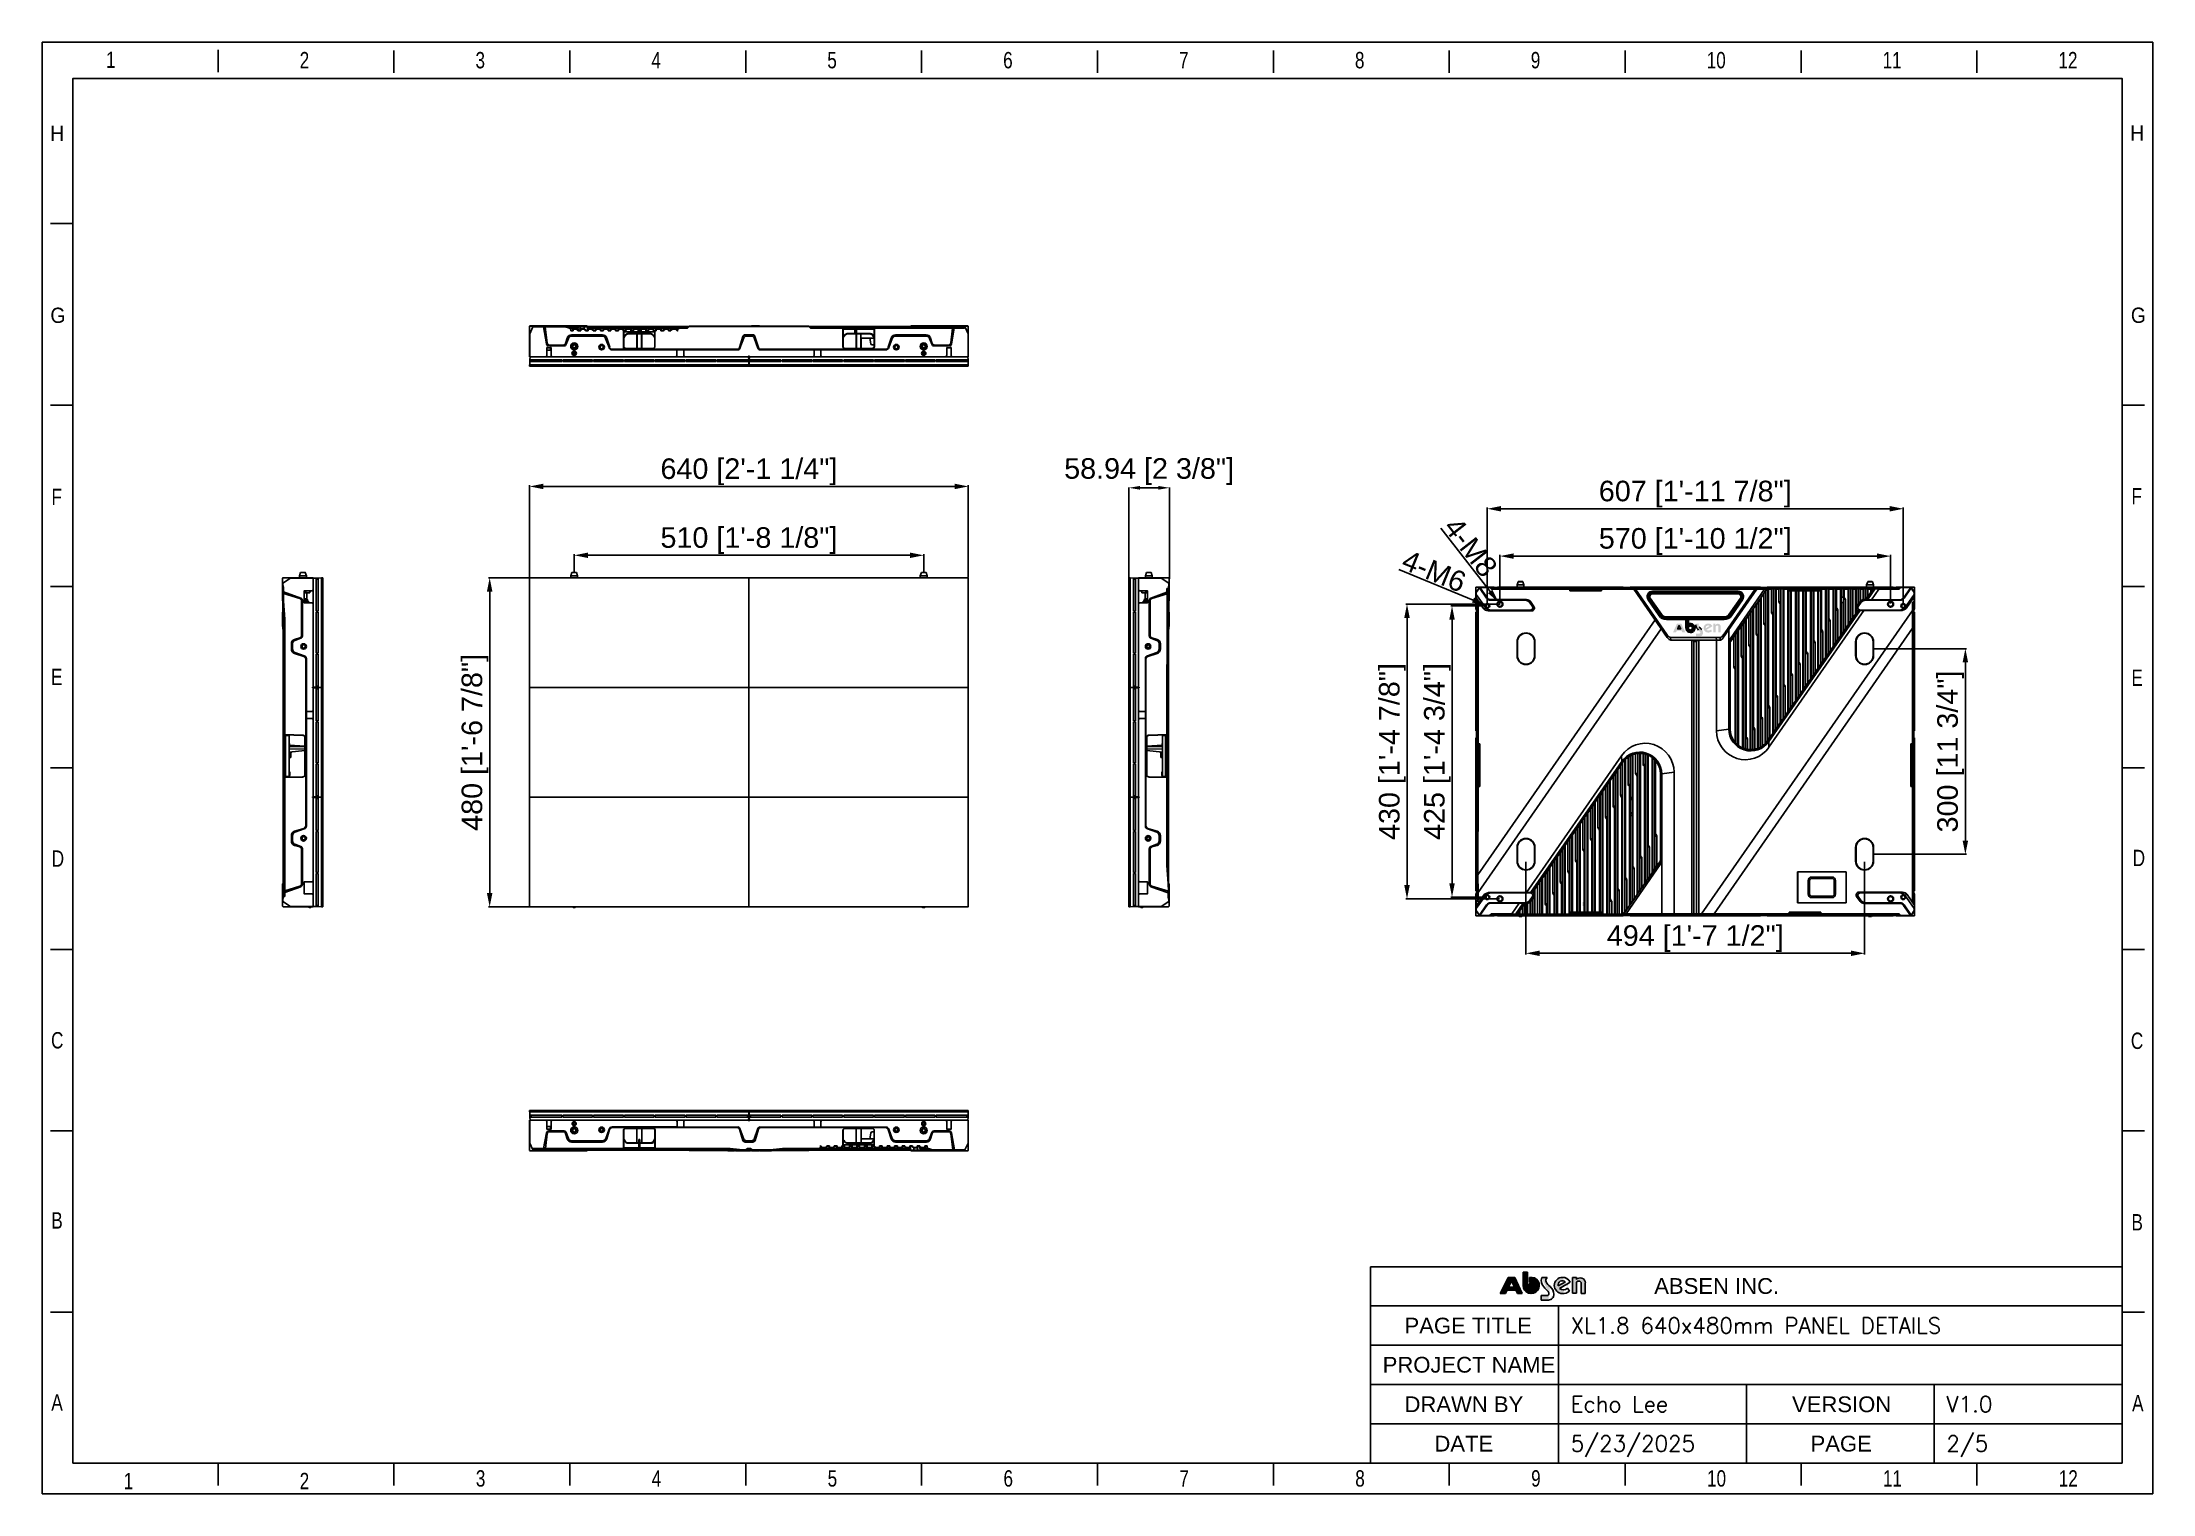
# Model space of a CAD drawing. Header units: millimetres. Extents: x 389 to 17466, y 310 to 5904.
# Drawn here: x 2437 to 5517, y 310 to 2429 of the extents above; entities that cross this region are included whole.
import ezdxf
from ezdxf.lldxf.tags import DXFTag

# ---------------------------------------------------------------- set-up
doc = ezdxf.new("R2010")
doc.units = ezdxf.units.MM
doc.layers.add('1', color=7, linetype='Continuous', true_color=0xffffff)
for name, color, linetype in [('DIKE-5_20833-YOUDIM', 7, 'Continuous'), ('DIM', 4, 'Continuous'), ('layer 1', 7, 'Continuous'), ('图框', 7, 'Continuous')]:
    doc.layers.add(name, color=color, linetype=linetype)
doc.styles.add('CKSTANDARD', font='arial.ttf')
doc.styles.add('Roamns', font='romans.shx')
doc.styles.get("Standard").update_dxf_attribs({"font": 'arial.ttf'})
tags = doc.linetypes.add('DASHED', pattern=[25.72, 12.86, -12.86]).pattern_tags.tags
tags[6:7] = [DXFTag(74, 4), DXFTag(75, 0), DXFTag(340, '0'), DXFTag(46, 0.0), DXFTag(50, 0.0), DXFTag(44, 0.0), DXFTag(45, 0.0)]
tags[4:5] = [DXFTag(74, 4), DXFTag(75, 0), DXFTag(340, '0'), DXFTag(46, 0.0), DXFTag(50, 0.0), DXFTag(44, 0.0), DXFTag(45, 0.0)]
doc.dimstyles.new('DIMSTYLE_1', dxfattribs={"dimtxt": 30, "dimasz": 15.9375, "dimexe": 0.18, "dimexo": 0.0625, "dimgap": 4.28125, "dimtad": 2, "dimzin": 9, "dimdsep": 46, "dimtxsty": 'Standard', "dimcen": 0.09375, "dimclrd": 256, "dimclre": 256, "dimclrt": 256, "dimadec": 0, "dimazin": 0, "dimtfac": 1, "dimtofl": 0, "dimtmove": 0, "dimatfit": 3, "dimldrblk": '_FILLED', "dimfxl": 1, "dimtolj": 1, "dimtzin": 0, "dimarcsym": 0})
doc.dimstyles.new('DIMSTYLE_14', dxfattribs={"dimtxt": 30, "dimasz": 20, "dimexe": 1.75, "dimexo": 0.875, "dimgap": 2, "dimtad": 1, "dimzin": 9, "dimdsep": 46, "dimtxsty": 'Standard', "dimblk": '_FILLED', "dimcen": 0.09, "dimadec": 0, "dimazin": 0, "dimtp": 0.05, "dimtm": 0.05, "dimtfac": 1, "dimtofl": 0, "dimtmove": 0, "dimatfit": 3, "dimldrblk": '_FILLED', "dimfxl": 1, "dimtolj": 1, "dimarcsym": 0})

msp = doc.modelspace()

# ---------------------------------------------------------------- blocks, each defined once
blk = doc.blocks.new('A$C7F980674')
at = {"layer": 'DIM'}
h = blk.add_hatch(color=0, dxfattribs=at)
h.paths.add_polyline_path([(0, 14.4), (17.5, 49.1), (32.4, 49.1), (48.6, 14.4), (37.9, 14.4), (34.5, 21.5), (15.2, 21.5), (11.8, 14.4)])
h.paths.add_polyline_path([(24.9, 41.7), (18.4, 28.2), (31.3, 28.2)], flags=16)
h = blk.add_hatch(color=0, dxfattribs=at)
edge = h.paths.add_edge_path()
edge.add_arc((102.7, 13.9), 4.01, 268.9922, 361.5919)
edge.add_arc((99.2, 13.9), 7.59, 1.2701, 51.0785)
edge.add_arc((307.9, 226.7), 290.6, 223.1995, 225.4213, ccw=False)
edge.add_arc((110, 42.4), 20.2, 160.183, 226.2535, ccw=False)
edge.add_line((91, 49.3), (102.8, 49.3))
edge.add_arc((108.3, 42.8), 8.43, 130.3455, 201.7414)
edge.add_arc((128.4, 54.8), 31.8, 208.35, 232.647)
edge.add_arc((94.7, 12), 22.7, 1.6073, 50.5833, ccw=False)
edge.add_arc((105.8, 11.6), 11.6, -89.3538, 5.2245, ccw=False)
edge.add_line((106, 0), (89.9, 0))
edge.add_line((89.9, 0), (89.9, 9.9))
edge.add_line((89.9, 9.9), (102.7, 9.9))
edge = h.paths.add_edge_path()
edge.add_arc((171.8, 36), 5.59, 4.2423, 157.3807)
edge.add_line((166.6, 38.1), (166.6, 14.7))
edge.add_line((166.6, 14.7), (158.3, 14.7))
edge.add_line((158.3, 14.7), (158.3, 49))
edge.add_line((158.3, 49), (166.6, 49))
edge.add_line((166.6, 49), (166.6, 44.5))
edge.add_arc((175.1, 37.2), 11.2, 0.8903, 139.1292, ccw=False)
edge.add_line((186.2, 37.4), (186.2, 14.6))
edge.add_line((186.2, 14.6), (177.3, 14.6))
edge.add_line((177.3, 14.6), (177.3, 36.4))
edge = h.paths.add_edge_path(flags=16)
edge.add_arc((136.4, 32.8), 9.44, 49.484, 192.8466)
edge.add_line((127.2, 30.7), (142.6, 40))
edge = h.paths.add_edge_path()
edge.add_arc((138.3, 35.1), 13, 229.4307, 313.9876)
edge.add_line((147.3, 25.7), (151.6, 19.1))
edge.add_arc((136.9, 38.4), 24.3, 268.4243, 307.2636, ccw=False)
edge.add_arc((136.2, 31.8), 17.7, 90, 270, ccw=False)
edge.add_arc((137, 31.5), 17.9, 25.5591, 92.5335, ccw=False)
edge.add_line((153.1, 39.3), (129.9, 25.2))
at = {"layer": '图框'}
h = blk.add_hatch(color=30, dxfattribs=at)
edge = h.paths.add_edge_path(flags=0)
edge.add_line((64.3, 49.2), (64.3, 38.8))
edge.add_arc((68.1, 31.9), 7.85, -180, 118.4785, ccw=False)
edge.add_line((60.2, 31.9), (60.2, 60.6))
edge.add_line((60.2, 60.6), (50.4, 60.6))
edge.add_line((50.4, 60.6), (50.4, 31.9))
edge.add_arc((68.1, 31.9), 17.7, 180, 462.2223)
at = {"layer": '图框', "color": 7, "linetype": 'Continuous'}
for p, q in [((0, 14.4), (17.5, 49.1)), ((17.5, 49.1), (32.4, 49.1)), ((32.4, 49.1), (48.6, 14.4)), ((91, 49.3), (102.8, 49.3)), ((158.3, 49), (166.6, 49)), ((158.3, 14.7), (158.3, 49)), ((166.6, 49), (166.6, 44.5)), ((11.8, 14.4), (0, 14.4)), ((15.2, 21.5), (11.8, 14.4)), ((34.5, 21.5), (15.2, 21.5)), ((24.9, 41.7), (18.4, 28.2)), ((18.4, 28.2), (31.3, 28.2)), ((31.3, 28.2), (24.9, 41.7)), ((37.9, 14.4), (34.5, 21.5)), ((48.6, 14.4), (37.9, 14.4)), ((89.9, 9.9), (102.7, 9.9)), ((89.9, 0), (89.9, 9.9)), ((106, 0), (89.9, 0)), ((127.2, 30.7), (142.6, 40)), ((153.1, 39.3), (129.9, 25.2)), ((147.3, 25.7), (151.6, 19.1)), ((166.6, 14.7), (158.3, 14.7)), ((166.6, 38.1), (166.6, 14.7)), ((177.3, 14.6), (177.3, 36.4)), ((186.2, 14.6), (177.3, 14.6)), ((186.2, 37.4), (186.2, 14.6))]:
    blk.add_line(p, q, dxfattribs=at)
at = {"layer": '图框', "color": 30}
for p, q in [((60.2, 60.6), (50.4, 60.6)), ((50.4, 60.6), (50.4, 31.9)), ((60.2, 31.9), (60.2, 60.6)), ((64.3, 49.2), (64.3, 38.8))]:
    blk.add_line(p, q, dxfattribs=at)
at = {"layer": '图框', "color": 30, "linetype": 'Continuous'}
for p, q in [((50.4, 60.6), (60.2, 60.6)), ((50.4, 31.9), (50.4, 60.6)), ((60.2, 60.6), (60.2, 31.9)), ((64.3, 38.8), (64.3, 49.2))]:
    blk.add_line(p, q, dxfattribs=at)
at = {"layer": '图框', "color": 30}
for radius, end in [(17.7, 102.2223), (7.85, 118.4785)]:
    blk.add_arc((68.1, 31.9), radius, 180, end, dxfattribs=at)
at = {"layer": '图框', "color": 30, "linetype": 'Continuous'}
for radius, end in [(17.7, 102.2223), (7.85, 118.4785)]:
    blk.add_arc((68.1, 31.9), radius, 180, end, dxfattribs=at)
at = {"layer": '图框', "color": 7, "linetype": 'Continuous'}
for centre, radius, start, end in [((110, 42.4), 20.2, 160.183, 226.2535), ((108.3, 42.8), 8.43, 130.3455, 201.7414), ((136.2, 31.8), 17.7, 90, 270), ((137, 31.5), 17.9, 25.5591, 92.5335), ((175.1, 37.2), 11.2, 0.8903, 139.1292), ((307.9, 226.7), 290.6, 223.1995, 225.4213), ((128.4, 54.8), 31.8, 208.35, 232.647), ((102.7, 13.9), 4.01, 268.9922, 1.5919), ((99.2, 13.9), 7.59, 1.2701, 51.0785), ((105.8, 11.6), 11.6, 270.6462, 5.2245), ((94.7, 12), 22.7, 1.6073, 50.5833), ((136.4, 32.8), 9.44, 49.484, 192.8466), ((138.3, 35.1), 13, 229.4307, 313.9876), ((136.9, 38.4), 24.3, 268.4243, 307.2636), ((171.8, 36), 5.59, 4.2423, 157.3807)]:
    blk.add_arc(centre, radius, start, end, dxfattribs=at)
blk = doc.blocks.new('standard template')
for p, q in [((3074, 30739), (3074, 30336)), ((6246, 30728), (6246, 30325)), ((9418, 30728), (9418, 30325)), ((12589, 30728), (12589, 30325)), ((15761, 30728), (15761, 30325)), ((18933, 30728), (18933, 30325)), ((22104, 30728), (22104, 30325)), ((25276, 30728), (25276, 30325)), ((28448, 30728), (28448, 30325)), ((31619, 30728), (31619, 30325)), ((34791, 30728), (34791, 30325)), ((456, 27607), (54, 27607)), ((456, 24334), (54, 24334)), ((37812, 24334), (37409, 24334)), ((456, 21062), (54, 21062)), ((37812, 21062), (37409, 21062)), ((456, 17790), (54, 17790)), ((37812, 17790), (37409, 17790)), ((456, 14517), (54, 14517)), ((37812, 14517), (37409, 14517)), ((456, 11245), (54, 11245)), ((37812, 11245), (37409, 11245)), ((456, 10901), (456, 8211)), ((456, 8211), (456, 10446)), ((456, 6313), (456, 10291)), ((23857, 8796), (37409, 8796)), ((23857, 8093), (37409, 8093)), ((27246, 8093), (27246, 5254)), ((456, 7973), (54, 7973)), ((456, 7944), (456, 5254)), ((37812, 7973), (37409, 7973)), ((23857, 7383), (37409, 7383)), ((23857, 6674), (37409, 6674)), ((30633, 6674), (30633, 5254)), ((34021, 6674), (34021, 5254)), ((23857, 5964), (37409, 5964)), ((456, 5254), (37409, 5254)), ((3074, 5254), (3074, 4851)), ((6246, 4851), (6246, 5254)), ((9418, 4851), (9418, 5254)), ((12589, 4851), (12589, 5254)), ((15761, 4851), (15761, 5254)), ((18933, 4851), (18933, 5254)), ((22104, 4851), (22104, 5254)), ((25276, 4851), (25276, 5254)), ((28448, 4851), (28448, 5254)), ((31619, 4851), (31619, 5254)), ((34791, 4851), (34791, 5254))]:
    blk.add_line(p, q)
at = {"color": 7}
for p, q in [((23857, 8796), (23857, 5964)), ((28856, 8796), (31734, 8796)), ((23857, 5964), (23857, 5254))]:
    blk.add_line(p, q, dxfattribs=at)
blk.add_lwpolyline([(37963, 4700), (-97, 4700), (-97, 30879), (37963, 30879)], close=True)
for points in [[(456, 6674), (456, 5964), (456, 5254), (456, 30226), (37409, 30226), (37409, 5254)], [(456, 9631), (456, 8921), (456, 8211)]]:
    blk.add_lwpolyline(points, dxfattribs=at)
at = {"color": 0, "xscale": 8.255519999999997, "yscale": 8.255519999999997, "zscale": 8.255519999999997}
blk.add_blockref('A$C7F980674', (26192, 8195), dxfattribs=at)
at = {"style": 'CKSTANDARD'}
for s, height, width, p in [('1', 295, 0.75, (1055, 30416)), ('2', 295, 0.75, (4545, 30408)), ('3', 295, 0.75, (7716, 30408)), ('4', 295, 0.75, (10888, 30408)), ('5', 295, 0.75, (14060, 30408)), ('6', 295, 0.75, (17231, 30408)), ('7', 295, 0.75, (20403, 30408)), ('8', 295, 0.75, (23575, 30408)), ('9', 295, 0.75, (26746, 30408)), ('10', 294.8, 0.75, (29918, 30408)), ('11', 294.8, 0.75, (33090, 30408)), ('12', 294.8, 0.75, (36261, 30408)), ('H', 276, 0.9, (47, 29097)), ('H', 276, 0.9, (37555, 29102)), ('G', 276, 0.9, (50, 25816)), ('G', 276, 0.9, (37567, 25817)), ('F', 295, 0.75, (37578, 22543)), ('F', 295, 0.75, (69, 22532)), ('E', 295, 0.75, (62, 19285)), ('E', 295, 0.75, (37578, 19270)), ('D', 295, 0.75, (74, 16009)), ('D', 295, 0.75, (37601, 16020)), ('C', 295, 0.75, (62, 12732)), ('C', 295, 0.75, (37567, 12723)), ('B', 295, 0.75, (67, 9483)), ('B', 295, 0.75, (37578, 9450)), ('A', 295, 0.75, (67, 6202)), ('A', 295, 0.75, (37590, 6188)), ('1', 295, 0.75, (1373, 4783)), ('2', 295, 0.75, (4545, 4783)), ('3', 295, 0.75, (7722, 4830)), ('4', 295, 0.75, (10894, 4830)), ('5', 295, 0.75, (14066, 4830)), ('6', 295, 0.75, (17237, 4830)), ('7', 295, 0.75, (20409, 4830)), ('8', 295, 0.75, (23581, 4830)), ('9', 295, 0.75, (26752, 4830)), ('10', 294.8, 0.75, (29924, 4830)), ('11', 294.8, 0.75, (33096, 4830)), ('12', 294.8, 0.75, (36267, 4830))]:
    blk.add_text(s, height=height, dxfattribs=dict(at, width=width)).set_placement(p)
at = {"char_height": 284.52, "attachment_point": 1, "style": 'Roamns'}
for s, insert, width in [('{\\fArial|b0|i0|c0|p34;ABSEN INC.}', (28972, 8590), 3912.01), ('{\\fArial|b0|i0|c0|p34;PAGE TITLE}', (24469, 7876), 3912.01), ('{\\fArial|b0|i0|c0|p34;PROJECT NAME}', (24075, 7170), 3305.73), ('{\\fArial|b0|i0|c0|p34;DRAWN BY}', (24469, 6457), 3912.01), ('{\\fArial|b0|i0|c0|p34;VERSION}', (31457, 6457), 3912.01), ('{\\fArial|b0|i0|c0|p34;DATE}', (25008, 5747), 3912.01), ('{\\fArial|b0|i0|c0|p34;PAGE}', (31791, 5747), 3912.01)]:
    blk.add_mtext(s, dxfattribs=dict(at, insert=insert, width=width))
at = {"style": 'Roamns'}
for tag, p in [('PAGE_NAME', (27466, 7594)), ('PROJECT_NAME', (27466, 6884)), ('DRAWN_NAME', (27466, 6174)), ('VERSION', (34241, 6174)), ('SELECT_DATA', (27466, 5464)), ('PAGE_NUMBER', (34241, 5464))]:
    blk.add_attdef(tag, p, '', height=285, dxfattribs=at)
blk = doc.blocks.new('*U35')
blk.add_lwpolyline([(-160, 80), (160, 80), (160, -80), (-160, -80)], close=True)
blk = doc.blocks.new('*U36')
at = {"color": 0, "linetype": 'ByBlock', "lineweight": -2, "transparency": 16777216}
for p in [(0, 320), (320, 320), (0, 160), (320, 160), (0, 0), (320, 0)]:
    blk.add_blockref('*U35', p, dxfattribs=at)
blk = doc.blocks.new('A$C138409bd')
at = {"layer": '1', "color": 155, "linetype": 'Continuous'}
for p, q in [((1.9, 0.1), (1.9, 159.9)), ((6.8, 159.7), (1.9, 159.9)), ((6.8, 159.7), (6.8, 111.5)), ((6.8, 159.7), (6.9, 158)), ((9.5, 159.6), (6.8, 159.7)), ((6.8, 159.7), (6.8, 159.7)), ((6.9, 111.5), (6.9, 158)), ((9.4, 158), (6.9, 158)), ((9.5, 159.6), (9.4, 158)), ((9.4, 111.5), (9.4, 158)), ((9.5, 159.6), (9.5, 111.5)), ((13.9, 159.4), (9.5, 159.6)), ((9.5, 159.6), (9.5, 159.6)), ((13.9, 0.6), (13.9, 159.4)), ((6.8, 111.5), (9.5, 111.5)), ((9.5, 110), (6.8, 110)), ((6.8, 110), (6.8, 50)), ((6.9, 50), (6.9, 110)), ((9.4, 100), (9.4, 110)), ((9.4, 83.8), (9.4, 100)), ((9.5, 110), (9.5, 50)), ((9.4, 59), (9.4, 83.8)), ((6.8, 50), (9.5, 50)), ((6.8, 48.5), (6.8, 0.3)), ((9.5, 48.5), (6.8, 48.5)), ((6.9, 2.1), (6.9, 48.5)), ((9.4, 50), (9.4, 59)), ((9.4, 2.1), (9.4, 48.5)), ((9.5, 48.5), (9.5, 0.4)), ((1.9, 0.1), (6.8, 0.3)), ((6.9, 2.1), (6.8, 0.3)), ((9.5, 0.4), (6.8, 0.3)), ((6.8, 0.3), (6.8, 0.3)), ((6.9, 2.1), (9.4, 2.1)), ((9.4, 2.1), (9.5, 0.4)), ((9.5, 0.4), (13.9, 0.6)), ((9.5, 0.4), (9.5, 0.4))]:
    blk.add_line(p, q, dxfattribs=at)
at = {"layer": '1'}
for p, q in [((1.9, 0.1), (1.9, 159.9)), ((6.8, 159.7), (1.9, 159.9)), ((6.8, 159.7), (6.8, 111.5)), ((6.8, 159.7), (6.9, 158)), ((9.5, 159.6), (6.8, 159.7)), ((6.8, 159.7), (6.8, 159.7)), ((6.9, 111.5), (6.9, 158)), ((9.4, 158), (6.9, 158)), ((9.5, 159.6), (9.4, 158)), ((9.4, 111.5), (9.4, 158)), ((9.5, 159.6), (9.5, 111.5)), ((13.9, 159.4), (9.5, 159.6)), ((9.5, 159.6), (9.5, 159.6)), ((13.9, 0.6), (13.9, 159.4)), ((6.8, 111.5), (9.5, 111.5)), ((9.5, 110), (6.8, 110)), ((6.8, 110), (6.8, 50)), ((6.9, 50), (6.9, 110)), ((9.4, 100), (9.4, 110)), ((9.4, 83.8), (9.4, 100)), ((9.5, 110), (9.5, 50)), ((9.4, 59), (9.4, 83.8)), ((6.8, 50), (9.5, 50)), ((6.8, 48.5), (6.8, 0.3)), ((9.5, 48.5), (6.8, 48.5)), ((6.9, 2.1), (6.9, 48.5)), ((9.4, 50), (9.4, 59)), ((9.4, 2.1), (9.4, 48.5)), ((9.5, 48.5), (9.5, 0.4)), ((1.9, 0.1), (6.8, 0.3)), ((6.9, 2.1), (6.8, 0.3)), ((9.5, 0.4), (6.8, 0.3)), ((6.8, 0.3), (6.8, 0.3)), ((6.9, 2.1), (9.4, 2.1)), ((9.4, 2.1), (9.5, 0.4)), ((9.5, 0.4), (13.9, 0.6)), ((9.5, 0.4), (9.5, 0.4))]:
    blk.add_line(p, q, dxfattribs=at)
at = {"layer": '1', "color": 155, "linetype": 'DASHED', "lineweight": 5}
for p, q in [((6.8, 111.5), (6.8, 159.7)), ((6.8, 159.7), (6.9, 158)), ((6.9, 158), (9.4, 158)), ((9.5, 129.6), (9.5, 159.6)), ((6.9, 134.2), (6.9, 134.2)), ((6.9, 121.5), (6.9, 127)), ((9.4, 132.9), (9.4, 140.1)), ((9.5, 116.2), (9.5, 124.6)), ((9.6, 132.5), (9.6, 139.2)), ((6.8, 50), (6.8, 110)), ((9.6, 112.2), (9.6, 121.4)), ((9.6, 98.8), (9.6, 109.3)), ((9.6, 64.2), (9.6, 95.9)), ((6.8, 0.4), (6.8, 48.5)), ((9.5, 52.1), (9.5, 60)), ((9.6, 50.8), (9.6, 61.3)), ((13.4, 60), (13.4, 59.9)), ((9.5, 0.4), (9.5, 3.1)), ((9.6, 17.3), (9.6, 3.4))]:
    blk.add_line(p, q, dxfattribs=at)
at = {"layer": '1', "color": 155, "linetype": 'Continuous'}
for points in [[(13.9, 115.7), (14, 115.7), (14, 115.7)], [(13.9, 115.7), (14, 115.7), (14, 115.7)], [(14, 44.4), (14, 44.4), (13.9, 44.4)], [(14, 44.4), (14, 44.4), (13.9, 44.4)]]:
    blk.add_open_spline(points, degree=2, dxfattribs=at)
at = {"layer": '1'}
for points in [[(13.9, 115.7), (14, 115.7), (14, 115.7)], [(13.9, 115.7), (14, 115.7), (14, 115.7)], [(14, 44.4), (14, 44.4), (13.9, 44.4)], [(14, 44.4), (14, 44.4), (13.9, 44.4)]]:
    blk.add_open_spline(points, degree=2, dxfattribs=at)
at = {"layer": 'DIM', "color": 82, "linetype": 'Continuous'}
for p, q in [((0, 0), (0, 160)), ((0, 160), (1.9, 160)), ((1.9, 0), (1.9, 160)), ((0, 0), (1.9, 0))]:
    blk.add_line(p, q, dxfattribs=at)
blk = doc.blocks.new('A$C38f02d08')
at = {"layer": '1', "color": 0}
for p, q in [((0.3, 6.8), (0.2, 1.9)), ((0.2, 1.9), (319.8, 1.9)), ((0.3, 6.8), (0.4, 9.5)), ((0.4, 6.8), (0.3, 6.8)), ((0.6, 13.9), (0.4, 9.5)), ((0.4, 9.5), (0.5, 9.5)), ((0.4, 6.8), (2.1, 6.9)), ((46.7, 6.8), (0.4, 6.8)), ((46.7, 9.5), (0.5, 9.5)), ((0.5, 9.5), (2.1, 9.4)), ((0.6, 13.9), (319.4, 13.9)), ((46.7, 9.4), (2.1, 9.4)), ((2.1, 9.4), (2.1, 6.9)), ((2.1, 6.9), (46.7, 6.9)), ((46.7, 9.5), (46.7, 6.8)), ((48.2, 6.8), (48.2, 9.5)), ((91.7, 9.5), (48.2, 9.5)), ((91.7, 9.4), (48.2, 9.4)), ((48.2, 6.9), (91.7, 6.9)), ((91.7, 6.8), (48.2, 6.8)), ((91.7, 9.5), (91.7, 6.8)), ((136.7, 9.5), (93.2, 9.5)), ((93.2, 6.8), (93.2, 9.5)), ((136.7, 9.4), (93.2, 9.4)), ((93.2, 6.9), (136.7, 6.9)), ((136.7, 6.8), (93.2, 6.8)), ((136.7, 9.5), (136.7, 6.8)), ((138.2, 6.8), (138.2, 9.5)), ((181.7, 9.5), (138.2, 9.5)), ((181.7, 9.4), (138.2, 9.4)), ((138.2, 6.9), (181.7, 6.9)), ((181.7, 6.8), (138.2, 6.8)), ((181.7, 9.5), (181.7, 6.8)), ((183.2, 6.8), (183.2, 9.5)), ((226.7, 9.5), (183.2, 9.5)), ((226.7, 9.4), (183.2, 9.4)), ((183.2, 6.9), (226.7, 6.9)), ((226.7, 6.8), (183.2, 6.8)), ((226.7, 9.5), (226.7, 6.8)), ((271.7, 9.5), (228.2, 9.5)), ((228.2, 6.8), (228.2, 9.5)), ((271.7, 9.4), (228.2, 9.4)), ((228.2, 6.9), (271.7, 6.9)), ((271.7, 6.8), (228.2, 6.8)), ((271.7, 9.5), (271.7, 6.8)), ((319.5, 9.5), (273.2, 9.5)), ((273.2, 6.8), (273.2, 9.5)), ((318, 9.4), (273.2, 9.4)), ((273.2, 6.9), (318, 6.9)), ((319.6, 6.8), (273.2, 6.8)), ((318, 9.4), (319.5, 9.5)), ((318, 6.9), (318, 9.4)), ((318, 6.9), (319.6, 6.8)), ((319.6, 9.5), (319.4, 13.9)), ((319.5, 9.5), (319.6, 9.5)), ((319.6, 9.5), (319.7, 6.8)), ((319.7, 6.8), (319.6, 6.8)), ((319.8, 1.9), (319.7, 6.8))]:
    blk.add_line(p, q, dxfattribs=at)
for points in [[(46.6, 14), (46.6, 14), (46.6, 13.9)], [(46.6, 14), (46.6, 14), (46.6, 13.9)], [(68.8, 13.9), (68.8, 14), (68.8, 14)], [(68.8, 13.9), (68.8, 14), (68.8, 14)], [(141.4, 14), (141.4, 14), (141.4, 13.9)], [(141.4, 14), (141.4, 14), (141.4, 13.9)], [(178.6, 13.9), (178.6, 14), (178.6, 14)], [(178.6, 13.9), (178.6, 14), (178.6, 14)], [(251.2, 14), (251.2, 14), (251.2, 13.9)], [(251.2, 14), (251.2, 14), (251.2, 13.9)], [(273.4, 13.9), (273.4, 14), (273.4, 14)], [(273.4, 13.9), (273.4, 14), (273.4, 14)]]:
    blk.add_open_spline(points, degree=2, dxfattribs=at)
at = {"layer": 'DIM', "color": 82, "linetype": 'Continuous'}
for p, q in [((0, 0), (0, 1.9)), ((320, 1.9), (0, 1.9)), ((0, 0), (320, 0)), ((320, 0), (320, 1.9))]:
    blk.add_line(p, q, dxfattribs=at)
blk = doc.blocks.new('_FILLED')
at = {"color": 0, "linetype": 'ByBlock'}
blk.add_solid([(0, 0), (-1, 0.2), (-1, -0.2)], dxfattribs=at)
blk = doc.blocks.new('*D68')
at = {"layer": 'Defpoints', "color": 0, "linetype": 'Continuous', "transparency": 16777216}
for p in [(3788.7, 1780.3), (3148.7, 1646.8), (3788.7, 1646.8)]:
    blk.add_point(p, dxfattribs=at)
at = {"layer": 'DIKE-5_20833-YOUDIM', "color": 0, "linetype": 'Continuous', "lineweight": -2, "transparency": 16777216}
for p, q in [((3148.7, 1647.7), (3148.7, 1782)), ((3168.7, 1780.3), (3768.7, 1780.3)), ((3788.7, 1647.7), (3788.7, 1782))]:
    blk.add_line(p, q, dxfattribs=at)
at = {"layer": 'DIKE-5_20833-YOUDIM', "color": 0, "linetype": 'Continuous', "lineweight": -2, "transparency": 16777216, "xscale": 20, "yscale": 20, "zscale": 20, "rotation": 180}
blk.add_blockref('_FILLED', (3148.7, 1780.3), dxfattribs=at)
at = {"layer": 'DIKE-5_20833-YOUDIM', "color": 0, "linetype": 'Continuous', "lineweight": -2, "transparency": 16777216, "xscale": 20, "yscale": 20, "zscale": 20}
blk.add_blockref('_FILLED', (3788.7, 1780.3), dxfattribs=at)
at = {"layer": 'DIKE-5_20833-YOUDIM', "color": 0, "linetype": 'Continuous', "transparency": 16777216, "insert": (3468.7, 1801.7), "char_height": 30, "attachment_point": 5}
blk.add_mtext('\\A1;640 [2\'-1 1/4"]', dxfattribs=at)
blk = doc.blocks.new('*D69')
at = {"layer": 'Defpoints', "color": 0, "linetype": 'Continuous', "transparency": 16777216}
for p in [(3148.7, 1646.8), (3090.4, 1166.8), (3148.7, 1166.8)]:
    blk.add_point(p, dxfattribs=at)
at = {"layer": 'DIKE-5_20833-YOUDIM', "color": 0, "linetype": 'Continuous', "lineweight": -2, "transparency": 16777216}
for p, q in [((3147.9, 1646.8), (3088.6, 1646.8)), ((3090.4, 1626.8), (3090.4, 1186.8)), ((3147.9, 1166.8), (3088.6, 1166.8))]:
    blk.add_line(p, q, dxfattribs=at)
at = {"layer": 'DIKE-5_20833-YOUDIM', "color": 0, "linetype": 'Continuous', "lineweight": -2, "transparency": 16777216, "xscale": 20, "yscale": 20, "zscale": 20}
for p, rotation in [((3090.4, 1646.8), 90), ((3090.4, 1166.8), 270)]:
    blk.add_blockref('_FILLED', p, dxfattribs=dict(at, rotation=rotation))
at = {"layer": 'DIKE-5_20833-YOUDIM', "color": 0, "linetype": 'Continuous', "transparency": 16777216, "insert": (3069, 1406.8), "char_height": 30, "attachment_point": 5, "rotation": 90}
blk.add_mtext('\\A1;480 [1\'-6 7/8"]', dxfattribs=at)
blk = doc.blocks.new('*D70')
at = {"layer": 'Defpoints', "color": 0, "linetype": 'Continuous', "transparency": 16777216}
for p in [(3723.7, 1679.8), (3213.7, 1654.8), (3723.7, 1654.8)]:
    blk.add_point(p, dxfattribs=at)
at = {"layer": 'DIKE-5_20833-YOUDIM', "color": 0, "linetype": 'Continuous', "lineweight": -2, "transparency": 16777216}
for p, q in [((3213.7, 1655.7), (3213.7, 1681.5)), ((3233.7, 1679.8), (3703.7, 1679.8)), ((3723.7, 1655.7), (3723.7, 1681.5))]:
    blk.add_line(p, q, dxfattribs=at)
at = {"layer": 'DIKE-5_20833-YOUDIM', "color": 0, "linetype": 'Continuous', "lineweight": -2, "transparency": 16777216, "xscale": 20, "yscale": 20, "zscale": 20, "rotation": 180}
blk.add_blockref('_FILLED', (3213.7, 1679.8), dxfattribs=at)
at = {"layer": 'DIKE-5_20833-YOUDIM', "color": 0, "linetype": 'Continuous', "lineweight": -2, "transparency": 16777216, "xscale": 20, "yscale": 20, "zscale": 20}
blk.add_blockref('_FILLED', (3723.7, 1679.8), dxfattribs=at)
at = {"layer": 'DIKE-5_20833-YOUDIM', "color": 0, "linetype": 'Continuous', "transparency": 16777216, "insert": (3468.7, 1701.2), "char_height": 30, "attachment_point": 5}
blk.add_mtext('\\A1;510 [1\'-8 1/8"]', dxfattribs=at)
blk = doc.blocks.new('A$C61c4e6fe')
at = {"color": 7, "linetype": 'Continuous'}
for p, q in [((248.6, 926.1), (249.1, 926.6)), ((248.6, 881.6), (248.6, 926.1)), ((248.8, 926.3), (253.2, 926.3)), ((253.4, 925.1), (248.9, 915.2)), ((249.1, 926.6), (331.6, 926.6)), ((253.5, 926.6), (253.2, 926.3)), ((253.4, 925.1), (253.2, 926.3)), ((254, 925.6), (253.4, 925.1)), ((268.7, 925.1), (253.4, 925.1)), ((254, 925.6), (253.8, 926.6)), ((254, 925.6), (311.6, 925.6)), ((264.4, 925.6), (264.1, 926.6)), ((273.1, 900.4), (268.7, 925.2)), ((268.8, 925.2), (268.7, 925.2)), ((268.7, 925.2), (271.1, 925.2)), ((270.2, 926.6), (270.6, 925.6)), ((271.1, 925.2), (271.3, 925.2)), ((271.1, 925.2), (298.1, 925.2)), ((271.3, 925.2), (274.2, 901.7)), ((298.1, 925.2), (300.6, 925.2)), ((300.6, 925.2), (306.7, 923.2)), ((306.7, 923.6), (300.7, 925.6)), ((300.7, 925.6), (300.7, 925.2)), ((311.6, 925.6), (312.1, 925.4)), ((312.1, 925.4), (317.6, 923.6)), ((320.9, 925.4), (312.1, 925.4)), ((320.9, 925.4), (319.5, 926.6)), ((322.5, 925.3), (322.5, 921.1)), ((326.5, 926.6), (328.1, 925.3)), ((328.2, 921.8), (328.1, 925.3)), ((328.1, 925.3), (333, 925.3)), ((333.5, 925.4), (330.9, 926.6)), ((333.6, 925.7), (331.6, 926.6)), ((333, 925.3), (333.2, 919.6)), ((333.7, 925.6), (333.6, 925.7)), ((333.7, 925.6), (333.8, 921.3)), ((333.7, 925.6), (480.8, 925.6)), ((461.3, 923.6), (461.1, 925.6)), ((478.8, 923.6), (481.3, 926.1)), ((479, 923.2), (481.5, 925.7)), ((656, 926.1), (481.3, 926.1)), ((481.3, 926.1), (481.5, 925.8)), ((481.5, 925.7), (655.8, 925.7)), ((537.9, 926.1), (537.9, 926.3)), ((537.9, 926.3), (547.5, 926.3)), ((538.8, 926.1), (538.8, 926.3)), ((541.4, 926.1), (541.4, 926.3)), ((544.8, 926.1), (544.8, 926.3)), ((547.5, 926.1), (547.5, 926.3)), ((548.7, 926.1), (548.7, 926.3)), ((548.7, 926.3), (560.6, 926.3)), ((551.1, 926.1), (551.1, 926.3)), ((557, 926.1), (557, 926.3)), ((558.8, 926.1), (558.8, 926.3)), ((560.2, 926.1), (560.2, 926.3)), ((560.6, 926.1), (560.6, 926.3)), ((561.3, 926.3), (561.3, 926.1)), ((561.3, 926.3), (570.9, 926.3)), ((562.6, 926.1), (562.6, 926.3)), ((565.8, 926.1), (565.8, 926.3)), ((566.4, 926.1), (566.4, 926.3)), ((570.4, 926.1), (570.4, 926.3)), ((570.8, 926.1), (570.8, 926.3)), ((570.9, 926.1), (570.9, 926.3)), ((572.2, 926.5), (572.2, 926.1)), ((572.2, 926.5), (580.7, 926.5)), ((572.9, 926.1), (572.9, 926.5)), ((579.5, 926.1), (579.5, 926.5)), ((580.2, 926.1), (580.2, 926.5)), ((580.7, 926.1), (580.7, 926.5)), ((580.9, 926.5), (584.2, 926.5)), ((580.9, 926.1), (580.9, 926.5)), ((584.2, 926.1), (584.2, 926.5)), ((584.8, 926.3), (601.5, 926.3)), ((584.8, 926.1), (584.8, 926.3)), ((590.3, 926.1), (590.3, 926.3)), ((595.9, 926.1), (595.9, 926.3)), ((601.5, 926.1), (601.5, 926.3)), ((655.8, 925.7), (658.3, 923.2)), ((656, 926.1), (655.9, 925.8)), ((656, 926.1), (658.5, 923.6)), ((803.4, 925.6), (656.5, 925.6)), ((803.4, 925.6), (803.5, 925.6)), ((803.4, 925.6), (803.4, 923.6)), ((805.6, 926.6), (803.5, 925.6)), ((806.4, 926.6), (803.6, 925.3)), ((804.1, 925.2), (809, 925.2)), ((804.1, 923.6), (804.1, 925.2)), ((805.6, 926.6), (888.1, 926.6)), ((809, 925.2), (810.7, 926.6)), ((809, 923.6), (809, 925.2)), ((814.7, 923.6), (814.7, 925.1)), ((817.7, 926.6), (816.1, 925.2)), ((816.1, 925.2), (866.5, 925.2)), ((866.5, 925.2), (867, 926.6)), ((867.8, 925.4), (867.8, 923.6)), ((871.9, 923.6), (871.9, 925.4)), ((873.2, 926.6), (872.7, 925.2)), ((872.7, 925.2), (883.2, 925.2)), ((883.2, 925.2), (883.1, 923.1)), ((883.6, 925.7), (883.2, 925.2)), ((883.5, 926.6), (883.7, 926.3)), ((883.7, 926.3), (883.6, 925.7)), ((883.6, 925.7), (888.3, 915.2)), ((883.7, 926.3), (888.4, 926.3)), ((888.6, 926.1), (888.1, 926.6)), ((888.6, 881.6), (888.6, 926.1)), ((248.9, 915.2), (248.6, 915)), ((248.9, 881.6), (248.9, 915.2)), ((273.1, 900.4), (274.2, 901.7)), ((273.6, 883.6), (273.6, 894.6)), ((274.6, 894.6), (279.1, 894.6)), ((276.6, 897.5), (277.5, 898.6)), ((298.7, 897.5), (276.6, 897.5)), ((297.9, 898.6), (277.5, 898.6)), ((279.1, 891.1), (279.1, 894.6)), ((280.1, 894.6), (280.1, 883.6)), ((297.9, 898.6), (298.7, 897.5)), ((303.5, 908.9), (301.1, 901.1)), ((301.1, 901.1), (302, 899.8)), ((305.1, 908.4), (302, 899.8)), ((305.1, 908.4), (303.5, 908.9)), ((306.7, 923.2), (306.7, 923.5)), ((306.7, 923.2), (307.4, 923.2)), ((306.8, 923.6), (318.4, 923.6)), ((307.4, 923.2), (307.5, 923.5)), ((307.4, 923.2), (308.4, 922.5)), ((308.9, 922.8), (307.6, 923.6)), ((308.8, 922.8), (308.4, 922.5)), ((308.4, 922.5), (308.5, 919.2)), ((308.5, 919.2), (308.8, 919.5)), ((312.1, 919.2), (308.5, 919.2)), ((308.8, 922.8), (308.9, 919.6)), ((308.9, 922.8), (319.8, 922.8)), ((309.1, 919.6), (311.6, 919.6)), ((309.8, 911.6), (309.8, 913.6)), ((354.8, 913.6), (309.8, 913.6)), ((309.8, 911.6), (354.8, 911.6)), ((312.4, 898.7), (311.3, 896.6)), ((311.3, 896.6), (312.4, 894.6)), ((311.7, 921.2), (311.6, 919.6)), ((311.6, 919.6), (312.1, 919.2)), ((312.6, 922.1), (311.7, 921.2)), ((311.7, 921.2), (312.1, 921.1)), ((312.1, 919.2), (312.2, 921)), ((312.2, 921), (312.8, 921.7)), ((314.8, 898.7), (312.4, 898.7)), ((312.4, 894.6), (314.8, 894.6)), ((317.4, 922.1), (312.6, 922.1)), ((312.6, 922.1), (312.8, 921.8)), ((312.8, 921.7), (316.5, 921.7)), ((316, 896.6), (314.8, 898.7)), ((314.8, 894.6), (316, 896.6)), ((316.6, 922.1), (316.5, 921.8)), ((316.5, 921.7), (319.1, 920.4)), ((319.6, 920.7), (316.6, 922.1)), ((317.4, 922.1), (317.4, 921.7)), ((318.4, 923.6), (319.8, 922.8)), ((319.1, 920.4), (319.1, 919.2)), ((319.1, 919.2), (323.1, 919.2)), ((319.6, 920.7), (319.2, 920.4)), ((319.6, 919.6), (319.3, 919.3)), ((319.6, 919.6), (319.6, 920.7)), ((322.6, 919.6), (319.6, 919.6)), ((319.8, 922.8), (319.9, 919.6)), ((323.6, 922.1), (322.5, 921.1)), ((322.7, 921.2), (322.6, 919.6)), ((322.6, 919.6), (323.1, 919.2)), ((322.7, 921.2), (323.1, 921.1)), ((323.1, 919.2), (323.2, 921)), ((323.2, 921), (323.8, 921.7)), ((327.6, 922.1), (323.6, 922.1)), ((323.6, 922.1), (323.8, 921.8)), ((323.8, 921.7), (327.5, 921.7)), ((327.6, 922.1), (327.5, 921.8)), ((327.5, 921.7), (330.1, 920.4)), ((330.6, 920.7), (327.6, 922.1)), ((330.1, 920.4), (330.1, 919.2)), ((330.1, 919.2), (334.1, 919.2)), ((330.6, 920.7), (330.2, 920.4)), ((330.6, 919.6), (330.3, 919.3)), ((330.6, 919.6), (330.6, 920.7)), ((333.6, 919.6), (330.6, 919.6)), ((333.7, 921.2), (333.6, 919.6)), ((333.6, 919.6), (334.1, 919.2)), ((333.7, 923.6), (467, 923.6)), ((334.6, 922.1), (333.7, 921.2)), ((333.7, 921.2), (334.1, 921.1)), ((333.8, 922.8), (408.2, 922.8)), ((334.1, 919.2), (334.2, 921)), ((334.2, 921), (334.8, 921.7)), ((338.6, 922.1), (334.6, 922.1)), ((334.6, 922.1), (334.8, 921.8)), ((334.8, 921.7), (338.5, 921.7)), ((338.6, 922.1), (338.5, 921.8)), ((338.5, 921.7), (341.1, 920.4)), ((341.6, 920.7), (338.6, 922.1)), ((341.1, 920.4), (341.1, 919.2)), ((341.1, 919.2), (345.1, 919.2)), ((341.6, 920.7), (341.2, 920.4)), ((341.6, 919.6), (341.3, 919.3)), ((341.6, 919.6), (341.6, 920.7)), ((344.6, 919.6), (341.6, 919.6)), ((344.7, 921.2), (344.6, 919.6)), ((344.6, 919.6), (345.1, 919.2)), ((345.6, 922.1), (344.7, 921.2)), ((344.7, 921.2), (345.1, 921.1)), ((345.1, 919.2), (345.2, 921)), ((345.2, 921), (345.8, 921.7)), ((351.6, 922.1), (345.6, 922.1)), ((345.6, 922.1), (345.8, 921.8)), ((345.8, 921.7), (351.4, 921.7)), ((350.9, 895.6), (350.6, 895.6)), ((351.4, 921.7), (352, 921)), ((351.6, 922.1), (351.5, 921.8)), ((352.5, 921.2), (351.6, 922.1)), ((352, 921), (352.1, 919.2)), ((352.1, 919.2), (356.1, 919.2)), ((352.5, 921.2), (352.2, 921.1)), ((352.6, 919.6), (352.3, 919.3)), ((352.6, 919.6), (352.5, 921.2)), ((355.6, 919.6), (352.6, 919.6)), ((354.8, 911.6), (354.8, 913.6)), ((355.7, 921.2), (355.6, 919.6)), ((355.6, 919.6), (356.1, 919.2)), ((356.6, 922.1), (355.7, 921.2)), ((355.7, 921.2), (356.1, 921.1)), ((356.1, 919.2), (356.2, 921)), ((356.2, 921), (356.8, 921.7)), ((356.4, 896.7), (356.4, 896.7)), ((356.4, 896.7), (356.4, 896.7)), ((362.6, 922.1), (356.6, 922.1)), ((356.6, 922.1), (356.8, 921.8)), ((356.8, 921.7), (362.4, 921.7)), ((361.1, 908.9), (359.5, 908.4)), ((364.4, 894.9), (359.5, 908.4)), ((365.4, 895.3), (361.1, 908.9)), ((362.4, 921.7), (363, 921)), ((362.6, 922.1), (362.5, 921.8)), ((363.5, 921.2), (362.6, 922.1)), ((363, 921), (363.1, 919.2)), ((363.1, 919.2), (367.1, 919.2)), ((363.5, 921.2), (363.2, 921.1)), ((363.6, 919.6), (363.3, 919.3)), ((363.6, 919.6), (363.5, 921.2)), ((366.6, 919.6), (363.6, 919.6)), ((364.4, 894.9), (365.4, 895.3)), ((366.7, 921.2), (366.6, 919.6)), ((366.6, 919.6), (367.1, 919.2)), ((367.6, 922.1), (366.7, 921.2)), ((366.7, 921.2), (367.1, 921.1)), ((367.1, 919.2), (367.2, 921)), ((367.2, 921), (367.8, 921.7)), ((373.6, 922.1), (367.6, 922.1)), ((367.6, 922.1), (367.8, 921.8)), ((367.8, 921.7), (373.4, 921.7)), ((373.4, 921.7), (374, 921)), ((373.6, 922.1), (373.5, 921.8)), ((374.5, 921.2), (373.6, 922.1)), ((374, 921), (374.1, 919.2)), ((374.1, 919.2), (378.1, 919.2)), ((374.5, 921.2), (374.2, 921.1)), ((374.6, 919.6), (374.3, 919.3)), ((374.6, 919.6), (374.5, 921.2)), ((377.6, 919.6), (374.6, 919.6)), ((377.7, 921.2), (377.6, 919.6)), ((377.6, 919.6), (378.1, 919.2)), ((378.6, 922.1), (377.7, 921.2)), ((377.7, 921.2), (378.1, 921.1)), ((378.1, 919.2), (378.2, 921)), ((378.2, 921), (378.8, 921.7)), ((384.6, 922.1), (378.6, 922.1)), ((378.6, 922.1), (378.8, 921.8)), ((378.8, 921.7), (384.4, 921.7)), ((384.4, 921.7), (385, 921)), ((384.6, 922.1), (384.5, 921.8)), ((385.5, 921.2), (384.6, 922.1)), ((385.1, 919.2), (385, 921)), ((385.1, 919.2), (385.5, 919.5)), ((385.1, 919.2), (385.4, 919.2)), ((385.5, 921.2), (385.2, 921.1)), ((385.4, 919.2), (385.9, 919.4)), ((385.4, 893.2), (385.4, 919.2)), ((385.4, 893.2), (385.6, 894.2)), ((428.3, 893.2), (385.4, 893.2)), ((385.6, 919.6), (385.5, 921.2)), ((385.7, 919.6), (385.5, 919.4)), ((385.6, 919.6), (388.6, 919.6)), ((385.6, 894.2), (385.8, 895.5)), ((385.8, 895.5), (385.9, 896.5)), ((385.9, 896.6), (385.9, 919.4)), ((385.9, 919.4), (385.9, 919.4)), ((385.9, 919.1), (389.1, 919.1)), ((385.9, 917.8), (431.3, 917.8)), ((385.9, 896.5), (385.9, 896.6)), ((386.2, 910.2), (387.5, 912.5)), ((386.2, 910.2), (386.5, 910)), ((386.6, 910), (387.9, 912.3)), ((387.5, 912.5), (387.9, 912.3)), ((388.6, 919.6), (388.7, 921.2)), ((389.1, 919.1), (388.6, 919.6)), ((388.7, 921.2), (389.6, 922.1)), ((389.2, 921), (388.7, 921.2)), ((428.3, 893.6), (388.9, 893.6)), ((389.1, 919.1), (389.2, 921)), ((389.2, 921), (389.8, 921.6)), ((389.8, 921.6), (389.6, 922.1)), ((389.6, 922.1), (395.6, 922.1)), ((389.8, 921.6), (395.4, 921.6)), ((392.3, 915.3), (392.3, 914.8)), ((392.3, 915.3), (407.9, 915.3)), ((392.3, 914.8), (425, 914.8)), ((395.4, 921.6), (395.6, 922.1)), ((395.4, 921.6), (396, 921)), ((395.6, 922.1), (396.5, 921.2)), ((396, 921), (396.5, 921.2)), ((396, 921), (396.1, 919.1)), ((396.1, 919.1), (396.6, 919.6)), ((396.1, 919.1), (400.1, 919.1)), ((396.5, 921.2), (396.6, 919.6)), ((396.6, 919.6), (399.6, 919.6)), ((399.6, 919.6), (399.7, 921.2)), ((400.1, 919.1), (399.6, 919.6)), ((399.7, 921.2), (400.6, 922.1)), ((400.2, 921), (399.7, 921.2)), ((400.1, 919.1), (400.2, 921)), ((400.2, 921), (400.8, 921.6)), ((400.8, 921.6), (400.6, 922.1)), ((400.6, 922.1), (406.6, 922.1)), ((400.8, 921.6), (406.4, 921.6)), ((405.1, 893.6), (404.9, 914.8)), ((405, 914.8), (405.5, 906.9)), ((405.6, 893.6), (405.4, 914.8)), ((406.4, 921.6), (406.6, 922.1)), ((406.4, 921.6), (407, 921)), ((406.6, 922.1), (407.5, 921.2)), ((407, 921), (407.5, 921.2)), ((407, 921), (407.1, 919.1)), ((407.1, 919.1), (407.6, 919.6)), ((407.1, 919.1), (411.1, 919.1)), ((407.5, 921.2), (407.6, 919.6)), ((407.6, 919.6), (410.6, 919.6)), ((407.9, 915.3), (407.9, 917.8)), ((409.4, 915.3), (407.9, 915.3)), ((408.1, 922.8), (409.9, 922.8)), ((408.2, 922.8), (408.4, 919.6)), ((409.4, 917.8), (409.4, 915.3)), ((425, 915.3), (409.4, 915.3)), ((409.9, 919.6), (409.9, 922.8)), ((409.9, 922.8), (462.8, 922.8)), ((410.6, 919.6), (410.7, 921.2)), ((411.1, 919.1), (410.6, 919.6)), ((410.7, 921.2), (411.6, 922.1)), ((411.2, 921), (410.7, 921.2)), ((411.1, 919.1), (411.2, 921)), ((411.2, 921), (411.8, 921.6)), ((411.8, 921.6), (411.6, 922.1)), ((411.6, 922.1), (417.6, 922.1)), ((411.7, 893.6), (411.9, 914.8)), ((411.8, 921.6), (417.4, 921.6)), ((412.2, 914.8), (411.8, 906.9)), ((412.2, 893.6), (412.4, 914.8)), ((417.4, 921.6), (417.6, 922.1)), ((417.4, 921.6), (418, 921)), ((417.6, 922.1), (418.5, 921.2)), ((418, 921), (418.5, 921.2)), ((418, 921), (418.1, 919.1)), ((418.1, 919.1), (418.6, 919.6)), ((418.1, 919.1), (422.1, 919.1)), ((418.5, 921.2), (418.6, 919.6)), ((418.6, 919.6), (421.6, 919.6)), ((421.6, 919.6), (421.7, 921.2)), ((422.1, 919.1), (421.6, 919.6)), ((421.7, 921.2), (422.6, 922.1)), ((422.2, 921), (421.7, 921.2)), ((422.1, 919.1), (422.2, 921)), ((422.2, 921), (422.8, 921.6)), ((422.8, 921.6), (422.6, 922.1)), ((422.6, 922.1), (428.6, 922.1)), ((422.8, 921.6), (428.4, 921.6)), ((425, 914.8), (425, 915.3)), ((428.3, 893.6), (428.3, 893.2)), ((428.4, 921.6), (428.6, 922.1)), ((428.4, 921.6), (429, 921)), ((429.4, 893.7), (428.5, 893.2)), ((428.6, 922.1), (429.5, 921.2)), ((429, 921), (429.5, 921.2)), ((429, 921), (429.1, 919.1)), ((429.1, 919.1), (429.6, 919.6)), ((429.1, 919.1), (431.3, 919.1)), ((429.3, 912.3), (429.6, 912.5)), ((430.7, 910), (429.3, 912.3)), ((429.5, 921.2), (429.6, 919.6)), ((429.6, 919.6), (432.6, 919.6)), ((431.1, 910.2), (429.7, 912.5)), ((430.7, 910), (431, 910.1)), ((433.1, 919.2), (431.3, 919.2)), ((431.3, 919.1), (431.3, 896.6)), ((432.7, 921.2), (432.6, 919.6)), ((432.6, 919.6), (433, 919.3)), ((433.6, 922.1), (432.7, 921.2)), ((432.7, 921.2), (433.1, 921.1)), ((433.2, 921), (433.1, 919.2)), ((433.8, 921.7), (433.2, 921)), ((439.6, 922.1), (433.6, 922.1)), ((433.6, 922.1), (433.8, 921.8)), ((439.4, 921.7), (433.8, 921.7)), ((440, 921), (439.4, 921.7)), ((439.6, 922.1), (439.5, 921.8)), ((440.5, 921.2), (439.6, 922.1)), ((440.1, 919.2), (440, 921)), ((440.1, 919.2), (440.5, 919.6)), ((444.1, 919.2), (440.1, 919.2)), ((440.5, 921.2), (440.2, 921.1)), ((440.6, 919.6), (440.5, 921.2)), ((443.6, 919.6), (440.6, 919.6)), ((443.7, 920.7), (443.6, 919.6)), ((443.6, 919.6), (444, 919.3)), ((443.7, 921.2), (444.6, 922.1)), ((446.6, 922.1), (443.7, 920.7)), ((443.7, 920.9), (443.7, 921.2)), ((444, 921.1), (443.7, 921.1)), ((443.8, 920.9), (443.7, 920.9)), ((443.7, 920.7), (444, 920.4)), ((444, 921.1), (443.8, 920.9)), ((445.1, 922.1), (444, 921.1)), ((444, 921.1), (446.1, 922.1)), ((444.2, 920.4), (444.1, 919.2)), ((446.7, 921.7), (444.2, 920.4)), ((444.6, 922.1), (450.6, 922.1)), ((446.6, 922.1), (446.7, 921.8)), ((450.4, 921.7), (446.7, 921.7)), ((451, 921), (450.4, 921.7)), ((450.6, 922.1), (450.5, 921.8)), ((451.5, 921.2), (450.6, 922.1)), ((451.1, 919.2), (451, 921)), ((451.1, 919.2), (451.5, 919.6)), ((454.6, 919.2), (451.1, 919.2)), ((451.5, 921.2), (451.2, 921.1)), ((451.6, 919.6), (451.5, 921.2)), ((454.6, 919.6), (451.6, 919.6)), ((454.6, 920.1), (457.7, 921.7)), ((454.7, 920.7), (454.6, 919.2)), ((454.7, 921.2), (455.6, 922.1)), ((454.7, 920.7), (457.6, 922.1)), ((454.7, 920.9), (454.7, 921.2)), ((455, 921.1), (454.7, 920.9)), ((455, 921.1), (454.7, 921.1)), ((456.1, 922.1), (455, 921.1)), ((457.1, 922.1), (455, 921.1)), ((455.6, 922.1), (461.6, 922.1)), ((457.7, 921.7), (457.6, 922.1)), ((457.7, 921.7), (461.4, 921.7)), ((461.4, 921.7), (461.6, 922.1)), ((461.4, 921.7), (464.2, 918.9)), ((463.8, 919.9), (461.6, 922.1)), ((462.8, 923.1), (462.1, 923.6)), ((463.1, 922.8), (462.8, 923.1)), ((462.8, 922.8), (462.9, 920.8)), ((463.1, 922.8), (464.1, 922.8)), ((463.8, 919.9), (464.1, 922.7)), ((464.1, 922.7), (467.5, 923.6)), ((464.1, 922.7), (464.1, 922.7)), ((464.6, 922.4), (464.2, 922.6)), ((464.2, 918.9), (464.6, 922.4)), ((464.6, 922.4), (467.6, 923.2)), ((478.8, 923.6), (467.5, 923.6)), ((467.6, 923.2), (467.5, 923.6)), ((467.6, 923.2), (479, 923.2)), ((559.9, 911.1), (554.9, 894.9)), ((554.9, 894.9), (555.5, 894)), ((555.5, 894), (561.1, 909.3)), ((561.1, 909.3), (559.9, 911.1)), ((574.2, 913.6), (563.1, 913.6)), ((563.1, 913.6), (564.5, 911.6)), ((564.5, 911.6), (572.8, 911.6)), ((572.8, 911.6), (574.2, 913.6)), ((577.4, 911.1), (576.1, 909.3)), ((576.1, 909.3), (581.7, 894)), ((582.4, 894.9), (577.4, 911.1)), ((581.7, 894), (582.4, 894.9)), ((658.3, 923.2), (705.4, 923.2)), ((658.5, 923.6), (658.4, 923.3)), ((658.5, 923.6), (882.8, 923.6)), ((705.4, 896.7), (705.4, 923.6)), ((705.4, 896.7), (705.9, 896.7)), ((705.9, 923.2), (705.8, 923.2)), ((705.9, 923.1), (751.3, 923.1)), ((705.9, 896.6), (705.9, 923.1)), ((705.9, 921.8), (751.3, 921.8)), ((706.9, 911.5), (707.5, 912.5)), ((706.9, 911.5), (707.3, 911.3)), ((707.4, 911.3), (707.9, 912.3)), ((707.5, 912.5), (707.9, 912.3)), ((748.3, 893.6), (708.9, 893.6)), ((708.9, 893.2), (708.9, 893.6)), ((748.3, 893.2), (708.9, 893.2)), ((745.8, 915.3), (712.3, 915.3)), ((712.3, 915.3), (712.3, 914.8)), ((712.3, 914.8), (745.8, 914.8)), ((723, 921.8), (723.2, 915.3)), ((725.1, 893.6), (724.9, 914.8)), ((725, 914.8), (725.5, 906.9)), ((725.4, 921.8), (725.4, 915.3)), ((725.6, 893.6), (725.4, 914.8)), ((731.7, 893.6), (731.9, 914.8)), ((731.8, 908.8), (751.3, 908.8)), ((731.9, 908.7), (731.8, 906.9)), ((732.2, 893.6), (732.3, 908.8)), ((746.3, 900.5), (745, 908.8)), ((745.8, 914.8), (745.8, 915.3)), ((748.3, 898.8), (751.3, 898.8)), ((748.3, 893.2), (748.3, 893.6)), ((749.9, 911.3), (749.3, 912.3)), ((750.1, 912.3), (750.5, 912.5)), ((750.1, 912.3), (750.1, 912.3)), ((751.3, 910.1), (750.1, 912.3)), ((751.3, 910.2), (750.1, 912.3)), ((751.3, 911.2), (750.6, 912.5)), ((751.3, 923.1), (751.3, 896.6)), ((751.4, 923.2), (751.5, 923.2)), ((751.8, 896.7), (751.4, 896.7)), ((751.8, 923.6), (751.8, 896.7)), ((751.8, 923.2), (772.1, 923.2)), ((776.1, 908.9), (771.9, 895.3)), ((771.9, 895.3), (772.8, 894.9)), ((772.1, 923.2), (826.6, 923.2)), ((777.7, 908.4), (772.8, 894.9)), ((777.7, 908.4), (776.1, 908.9)), ((780.9, 895.6), (780.6, 895.6)), ((827.4, 913.6), (782.4, 913.6)), ((782.4, 911.6), (782.4, 913.6)), ((782.4, 911.6), (827.4, 911.6)), ((786.4, 896.7), (786.4, 896.7)), ((786.4, 896.7), (786.4, 896.7)), ((822.4, 898.7), (821.3, 896.6)), ((821.3, 896.6), (822.4, 894.6)), ((824.8, 898.7), (822.4, 898.7)), ((822.4, 894.6), (824.8, 894.6)), ((826, 896.6), (824.8, 898.7)), ((824.8, 894.6), (826, 896.6)), ((826.6, 923.2), (832.9, 923.2)), ((827.4, 911.6), (827.4, 913.6)), ((833.7, 908.9), (832.1, 908.4)), ((835.2, 899.8), (832.1, 908.4)), ((832.9, 923.2), (865.9, 923.2)), ((836.1, 901.1), (833.7, 908.9)), ((835.2, 899.8), (836.1, 901.1)), ((838.5, 897.5), (839.4, 898.6)), ((860.7, 897.5), (838.5, 897.5)), ((859.7, 898.6), (839.4, 898.6)), ((857.1, 883.6), (857.1, 894.6)), ((858.1, 894.6), (862.6, 894.6)), ((859.7, 898.6), (860.7, 897.5)), ((863.1, 901.7), (865.7, 923.2)), ((863.1, 901.7), (864.2, 900.4)), ((863.6, 883.6), (863.6, 894.6)), ((868.2, 923.2), (864.2, 900.4)), ((865.7, 923.2), (865.9, 923.2)), ((865.9, 923.2), (868.2, 923.2)), ((868.2, 923.1), (883.1, 923.1)), ((882.8, 923.6), (883.1, 923.1)), ((888.6, 915), (888.3, 915.2)), ((888.3, 915.2), (888.3, 881.6)), ((248.6, 881.6), (271.6, 881.6)), ((273.6, 891.1), (279.1, 891.1)), ((279.1, 891.1), (280.1, 890.2)), ((282.1, 881.6), (461.6, 881.6)), ((313, 883.6), (313, 884.6)), ((314.2, 884.6), (313, 884.6)), ((313, 883.6), (314.2, 883.6)), ((314.2, 884.6), (314.2, 883.6)), ((369.1, 891.6), (369.1, 892.5)), ((551.7, 892.5), (369.1, 892.5)), ((463.6, 891.6), (369.1, 891.6)), ((463.6, 883.6), (463.6, 891.6)), ((472.6, 891.6), (464.6, 891.6)), ((472.6, 891.6), (464.6, 891.6)), ((473.6, 883.6), (473.6, 891.6)), ((552.2, 891.6), (473.6, 891.6)), ((475.6, 881.6), (568, 881.6)), ((552.2, 891.6), (551.6, 892.5)), ((568, 881.6), (568.1, 882.2)), ((569.2, 882.2), (569.3, 881.6)), ((569.3, 881.6), (661.6, 881.6)), ((585.6, 892.5), (585, 891.6)), ((663.6, 891.6), (585, 891.6)), ((768.1, 892.5), (585.6, 892.5)), ((663.6, 883.6), (663.6, 891.6)), ((672.6, 891.6), (664.6, 891.6)), ((672.6, 891.6), (664.6, 891.6)), ((768.1, 891.6), (673.6, 891.6)), ((673.6, 883.6), (673.6, 891.6)), ((675.6, 881.6), (855.1, 881.6)), ((768.1, 891.6), (768.1, 892.5)), ((824.2, 884.6), (823, 884.6)), ((823, 883.6), (823, 884.6)), ((823, 883.6), (824.2, 883.6)), ((824.2, 884.6), (824.2, 883.6)), ((865.6, 881.6), (888.6, 881.6))]:
    blk.add_line(p, q, dxfattribs=at)
for points in [[(307.6, 923.6), (307.6, 923.6), (307.6, 923.6), (307.6, 923.6)], [(308.9, 919.6), (308.9, 919.6), (309, 919.6), (309, 919.6)], [(386.2, 895.9), (386.1, 895.9), (386.1, 896.1), (386, 896.3), (385.9, 896.5), (385.9, 896.6)]]:
    blk.add_lwpolyline(points, dxfattribs=at)
for centre, radius in [((313.6, 896.6), 5.1), ((313.6, 896.6), 4.97), ((313.6, 896.6), 3.39), ((313.6, 896.6), 2.92), ((313.6, 896.6), 2.4), ((353.6, 895.6), 4), ((353.6, 895.6), 3.5), ((353.6, 895.6), 3.24), ((783.6, 895.6), 4), ((783.6, 895.6), 3.5), ((783.6, 895.6), 3.24), ((823.6, 896.6), 5.1), ((823.6, 896.6), 4.97), ((823.6, 896.6), 3.39), ((823.6, 896.6), 2.92), ((823.6, 896.6), 2.4), ((313.6, 886.6), 3.25), ((313.6, 886.6), 1.5), ((313.6, 886.6), 1), ((823.6, 886.6), 3.25), ((823.6, 886.6), 1.5), ((823.6, 886.6), 1)]:
    blk.add_circle(centre, radius, dxfattribs=at)
for centre, radius, start, end in [((274.1, 894.6), 0.5, 0, 180), ((279.6, 894.6), 0.5, 0, 180), ((309.8, 906.6), 5, 90, 160), ((353.6, 895.6), 3, 19.837, 18), ((353.6, 895.6), 2.5, 45, 333), ((354.8, 906.6), 5, 20, 90), ((353.6, 895.6), 2.4, 0.0013, 18.0013), ((353.7, 895.6), 2.91, 19.6484, 21.5594), ((369.1, 896.6), 5, 200, 270), ((448.8, 448.8), 448.8, 97.9285, 98.1223), ((393.9, 914.5), 9.67, 149.5375, 149.9721), ((385.7, 919.4), 0.2, 0, 90), ((390.9, 907.4), 5.5, 150.0017, 155.4107), ((390.9, 907.5), 5, 150, 180), ((388.9, 896.6), 3, 180, 270), ((392.3, 909.8), 5, 90, 150), ((392.3, 909.8), 5.53, 90.0322, 103.6612), ((425, 909.8), 5.53, 73.8722, 89.9598), ((425, 909.8), 5, 30, 90), ((425, 909.7), 5.54, 54.3172, 73.759), ((409.2, 940.3), 50.8, 292.1508, 292.3727), ((426.3, 907.5), 5, 7.031, 30), ((426.3, 907.4), 5.51, 24.3388, 29.9949), ((431.8, 919.1), 0.5, 90, 180), ((462.8, 910.5), 12.2, 88.8784, 89.9952), ((705.4, 923.1), 0.5, 0, 90), ((703, 913.8), 5, 305.4704, 330), ((703.1, 913.8), 4.48, 310.1873, 313.8138), ((708.9, 896.6), 3, 180, 270), ((703, 913.8), 4.53, 313.8512, 329.9469), ((708.9, 896.7), 3.52, 243.5239, 262.0348), ((712.3, 909.8), 5, 90, 150), ((708.9, 896.7), 3.51, 262.1014, 269.9942), ((712.3, 909.8), 5.53, 90.0322, 103.663), ((745.8, 909.7), 5.54, 82.2931, 89.9942), ((745.8, 909.7), 5.07, 70.6473, 89.9303), ((745.8, 909.8), 5, 30, 90), ((745, 909.8), 5, 30, 81.0058), ((748.3, 900.8), 2, 189.4623, 270), ((745.8, 909.8), 5.53, 73.8609, 82.2831), ((745.8, 909.7), 5.56, 54.3594, 73.787), ((745.8, 909.8), 5.03, 62.558, 70.5757), ((748.3, 896.6), 3, 270, 0), ((754.2, 913.8), 5, 210, 234.3122), ((751.8, 923.1), 0.5, 90, 180), ((748.3, 896.7), 3.52, 333.5139, 352.0271), ((748.3, 896.7), 3.51, 352.0937, 359.9942), ((768.1, 896.6), 5, 270, 340), ((782.4, 906.6), 5, 90, 160), ((783.6, 895.6), 3, 19.837, 18), ((783.6, 895.6), 2.5, 45, 333), ((783.6, 895.6), 2.4, 0.0013, 18.0013), ((783.7, 895.6), 2.91, 19.6484, 21.5594), ((827.4, 906.6), 5, 20, 90), ((857.6, 894.6), 0.5, 0, 180.0005), ((863.1, 894.6), 0.5, 0, 180), ((271.6, 883.6), 2, 270, 0), ((282.1, 883.6), 2, 180, 270), ((313, 888.6), 4.98, 259.9732, 270), ((314.2, 888.6), 4.98, 270, 280.0376), ((461.6, 883.6), 2, 270, 0), ((464.1, 891.6), 0.5, 0, 180), ((473.1, 891.6), 0.5, 0, 180), ((475.6, 883.6), 2, 180, 270), ((568.6, 882.1), 0.547, 8, 172), ((661.6, 883.6), 2, 270, 0), ((664.1, 891.6), 0.5, 0, 180), ((673.1, 891.6), 0.5, 0, 180), ((675.6, 883.6), 2, 180, 270), ((823, 888.6), 4.98, 260.0315, 270), ((824.2, 888.6), 4.98, 270, 279.9794), ((855.1, 883.6), 2, 270, 0), ((865.6, 883.6), 2, 180, 270)]:
    blk.add_arc(centre, radius, start, end, dxfattribs=at)
for centre, major_axis, ratio, start_param, end_param in [((268, 925.1), (0.863, 0.354), 0.409737, 0.166333, 0.785398), ((302.3, 925.1), (1.56, -0.49), 0.064902, 2.937579, 3.148441), ((335, 908.3), (17.9, -15.7), 0.377904, 2.612661, 2.736235), ((329.9, 928.1), (3.63, -2.56), 0.297975, -0.399265, -0.114008), ((807.3, 928.1), (3.76, 2.66), 0.297975, -3.054815, -2.742328), ((802, 908.1), (17.9, 15.7), 0.377904, 0.405358, 0.510652), ((870.7, 942.3), (5.8, 16.9), 0.504756, -2.970956, -2.838687), ((870.7, 942.3), (-2.1, 17.1), 0.307837, -3.312057, -3.179788), ((279.5, 904.5), (5.29, 6.3), 0.60812, -3.613425, -2.66976), ((280.8, 906.1), (5.43, 6.78), 0.575634, -3.65342, -2.709755), ((295.1, 906.1), (-4.63, 6.93), 0.59997, -3.522872, -2.687646), ((296.2, 904.5), (-4.53, 6.46), 0.633687, -3.559206, -2.72398), ((309.8, 907), (0, 6.6), 0.998626, 0, 1.271447), ((308.3, 923.1), (1.56, -0.49), 0.064902, 2.937579, 3.148441), ((309, 922.1), (-0.195, 0.651), 0.455659, -0.135751, 0.073436), ((354.8, 907), (0, 6.6), 0.998626, -1.271447, 0), ((369.1, 896.4), (0, 3.95), 0.998626, -4.41304, -3.141593), ((549.8, 898.7), (-4.53, 6.46), 0.633687, 2.72398, 3.559206), ((565.8, 906.1), (-4.63, 6.93), 0.59997, -0.381279, 0.453947), ((566.9, 904.6), (-4.53, 6.46), 0.633687, -0.417613, 0.417613), ((570.3, 904.6), (4.53, 6.46), 0.633687, -0.417613, 0.417613), ((587.5, 898.7), (-4.53, -6.46), 0.633687, -0.417613, 0.417613), ((588.4, 900), (4.63, 6.93), 0.59997, -3.595539, -2.760313), ((768.1, 896.4), (0, 3.95), 0.998626, -3.141593, -1.870145), ((782.4, 907), (0, 6.6), 0.998626, 0, 1.271447), ((827.4, 907), (0, 6.6), 0.998626, -1.271447, 0), ((841, 904.5), (4.53, 6.46), 0.633687, -3.559206, -2.72398), ((842.1, 906.1), (4.63, 6.93), 0.59997, -3.595539, -2.760313), ((856.4, 906.1), (-5.43, 6.78), 0.575634, -3.573431, -2.629765), ((857.7, 904.5), (-5.29, 6.3), 0.60812, -3.613425, -2.66976)]:
    blk.add_ellipse(centre, major_axis=major_axis, ratio=ratio, start_param=start_param, end_param=end_param, dxfattribs=at)
for points, knots in [([(268.8, 925.6), (268.9, 925.5), (268.9, 925.4), (268.8, 925.3), (268.8, 925.2)], [0, 0, 0, 0, 0.484915, 1, 1, 1, 1]), ([(271.1, 925.6), (271.2, 925.6), (271.3, 925.5), (271.3, 925.3), (271.3, 925.3)], [0, 0, 0, 0, 0.594117, 1, 1, 1, 1]), ([(322.5, 925.3), (323.1, 925.2), (324.9, 925.1), (326.8, 925.3), (328.1, 925.3)], [0, 0, 0, 0, 0.289625, 1, 1, 1, 1]), ([(333.5, 925.4), (333.5, 925.4), (333.6, 925.5), (333.7, 925.6), (333.7, 925.6)], [0, 0, 0, 0, 0.63123, 1, 1, 1, 1]), ([(803.6, 925.3), (803.6, 925.4), (803.5, 925.4), (803.4, 925.5), (803.4, 925.6)], [0, 0, 0, 0, 0.618228, 1, 1, 1, 1]), ([(814.7, 925.1), (814.2, 925.1), (812.3, 925), (810.4, 925.2), (809, 925.2)], [0, 0, 0, 0, 0.289846, 1, 1, 1, 1]), ([(871.9, 925.4), (871.4, 925.6), (869.9, 925.7), (868.6, 925.6), (867.8, 925.4)], [0, 0, 0, 0, 0.434962, 1, 1, 1, 1]), ([(307.5, 923.5), (307.5, 923.5), (307.5, 923.5), (307.5, 923.5), (307.5, 923.5)], [0, 0, 0, 0, 0.595416, 1, 1, 1, 1]), ([(350.9, 895.6), (350.9, 896), (351, 896.8), (351.6, 897.7), (352.5, 898.4), (353.3, 898.5), (353.6, 898.5)], [0, 0, 0, 0, 0.249945, 0.499926, 0.749939, 1, 1, 1, 1]), ([(353.6, 893), (353.3, 893), (352.6, 893.2), (351.7, 893.7), (351, 894.6), (350.9, 895.3), (350.9, 895.6)], [0, 0, 0, 0, 0.249948, 0.499916, 0.749936, 1, 1, 1, 1]), ([(353.6, 898.5), (354.2, 898.6), (355.4, 898.2), (356.2, 897.2), (356.4, 896.7)], [0, 0, 0, 0, 0.499836, 1, 1, 1, 1]), ([(355.8, 894.5), (355.7, 894.1), (355, 893.4), (354.1, 893.1), (353.6, 893)], [0, 0, 0, 0, 0.499871, 1, 1, 1, 1]), ([(356.6, 895.6), (356.5, 896), (356.3, 896.7), (355.7, 897.2), (355.4, 897.4)], [0, 0, 0, 0, 0.501325, 1, 1, 1, 1]), ([(356, 895.6), (356, 895.5), (356, 895.1), (355.9, 894.7), (355.8, 894.5)], [0, 0, 0, 0, 0.499978, 1, 1, 1, 1]), ([(386.9, 893.4), (387.2, 893.4), (387.8, 893.5), (388.5, 893.6), (388.9, 893.6)], [0, 0, 0, 0, 0.357418, 1, 1, 1, 1]), ([(407.9, 915.3), (407.9, 915.2), (407.9, 915.1), (408, 914.9), (407.8, 914.9), (407.8, 914.9)], [0, 0, 0, 0, 0.382125, 0.870686, 1, 1, 1, 1]), ([(409.4, 915.3), (409.4, 915.2), (409.4, 915.1), (409.4, 915), (409.5, 914.8), (409.4, 914.9), (409.4, 914.9)], [0, 0, 0, 0, 0.337565, 0.66067, 0.823222, 1, 1, 1, 1]), ([(431.3, 896.6), (431.3, 896), (430.9, 894.8), (430, 894), (429.4, 893.7)], [0, 0, 0, 0, 0.49924, 1, 1, 1, 1]), ([(464.2, 918.9), (464.1, 919.1), (464.1, 919.3), (463.7, 920.1), (463.8, 919.9)], [0, 0, 0, 0, 0.569565, 1, 1, 1, 1]), ([(478.8, 923.6), (478.8, 923.6), (478.9, 923.5), (478.9, 923.4), (478.9, 923.3)], [0, 0, 0, 0, 0.251188, 1, 1, 1, 1]), ([(554.9, 894.9), (554.7, 894.3), (553.9, 892.9), (552.4, 892.5), (551.7, 892.5)], [0, 0, 0, 0, 0.500395, 1, 1, 1, 1]), ([(577.4, 911.1), (577.2, 911.8), (576.4, 913.2), (574.9, 913.6), (574.2, 913.6)], [0, 0, 0, 0, 0.500289, 1, 1, 1, 1]), ([(705.4, 923.2), (705.5, 923.2), (705.6, 923.1), (705.9, 923.2), (705.9, 923.2)], [0, 0, 0, 0, 0.643646, 1, 1, 1, 1]), ([(723.2, 915.3), (723.2, 915.3), (723.1, 915.1), (723.1, 915), (723.1, 914.8), (723.1, 914.9), (723.1, 914.9)], [0, 0, 0, 0, 0.329527, 0.670147, 0.869316, 1, 1, 1, 1]), ([(725.5, 914.8), (725.4, 914.8), (725.4, 915), (725.4, 915.1), (725.4, 915.2)], [0, 0, 0, 0, 0.258097, 1, 1, 1, 1]), ([(751.8, 923.2), (751.7, 923.2), (751.6, 923.1), (751.4, 923.2), (751.4, 923.2)], [0, 0, 0, 0, 0.643662, 1, 1, 1, 1]), ([(780.9, 895.6), (780.9, 896), (781, 896.8), (781.6, 897.7), (782.5, 898.4), (783.3, 898.5), (783.6, 898.5)], [0, 0, 0, 0, 0.249945, 0.499926, 0.749939, 1, 1, 1, 1]), ([(783.6, 893), (783.3, 893), (782.6, 893.2), (781.7, 893.7), (781, 894.6), (780.9, 895.3), (780.9, 895.6)], [0, 0, 0, 0, 0.249948, 0.499916, 0.749936, 1, 1, 1, 1]), ([(783.6, 898.5), (784.2, 898.6), (785.4, 898.2), (786.2, 897.2), (786.4, 896.7)], [0, 0, 0, 0, 0.499836, 1, 1, 1, 1]), ([(785.8, 894.5), (785.7, 894.1), (785, 893.4), (784.1, 893.1), (783.6, 893)], [0, 0, 0, 0, 0.499871, 1, 1, 1, 1]), ([(786.6, 895.6), (786.5, 896), (786.3, 896.7), (785.7, 897.2), (785.4, 897.4)], [0, 0, 0, 0, 0.501325, 1, 1, 1, 1]), ([(786, 895.6), (786, 895.5), (786, 895.1), (785.9, 894.7), (785.8, 894.5)], [0, 0, 0, 0, 0.499978, 1, 1, 1, 1]), ([(865.9, 923.6), (865.8, 923.6), (865.7, 923.5), (865.7, 923.3), (865.7, 923.3)], [0, 0, 0, 0, 0.60141, 1, 1, 1, 1]), ([(868.2, 923.1), (868.1, 923.2), (867.9, 923.5), (868.3, 923.6), (868.4, 923.6)], [0, 0, 0, 0, 0.446341, 1, 1, 1, 1])]:
    blk.add_open_spline(points, degree=3, knots=knots, dxfattribs=at)
for points in [[(355.4, 897.4), (355.6, 897.1), (355.8, 896.8), (355.9, 896.4)], [(387.5, 912.5), (387.9, 913.2), (388.3, 913.7), (388.9, 914.1)], [(388.9, 914.1), (389.5, 914.6), (390.2, 915), (391, 915.1)], [(429.7, 912.5), (429.3, 913.2), (428.8, 913.8), (428.2, 914.2)], [(705.9, 895), (705.6, 895.5), (705.4, 896.1), (705.4, 896.7)], [(707.4, 893.5), (706.7, 893.8), (706.2, 894.4), (705.9, 895)], [(707.5, 912.5), (707.9, 913.1), (708.3, 913.7), (708.9, 914.1)], [(708.9, 914.1), (709.5, 914.6), (710.2, 914.9), (711, 915.1)], [(750.1, 912.3), (749.7, 913.1), (748.9, 913.8), (748.1, 914.2)], [(750, 893.6), (749.5, 893.3), (748.9, 893.2), (748.3, 893.2)], [(750.6, 912.5), (750.2, 913.2), (749.6, 913.8), (749, 914.2)], [(751.5, 895.1), (751.1, 894.5), (750.6, 893.9), (750, 893.6)], [(785.4, 897.4), (785.6, 897.1), (785.8, 896.8), (785.9, 896.4)], [(313, 884.6), (312.2, 884.6), (311.2, 884.9), (310.6, 885.5)], [(316.7, 885.5), (316, 884.9), (315.1, 884.6), (314.2, 884.6)], [(823, 884.6), (822.2, 884.6), (821.2, 884.9), (820.6, 885.5)], [(826.7, 885.5), (826, 884.9), (825.1, 884.6), (824.2, 884.6)]]:
    blk.add_open_spline(points, degree=3, dxfattribs=at)
blk = doc.blocks.new('A$C175be02d')
at = {"color": 7, "linetype": 'Continuous'}
for p, q in [((6.3, 479.8), (6.7, 480.4)), ((6.3, 479.6), (6.7, 479.9)), ((6.3, 447.4), (6.3, 479.8)), ((6.7, 473.6), (6.3, 473.2)), ((6.3, 470.2), (6.5, 469.8)), ((6.8, 470.4), (6.5, 469.8)), ((7.5, 466.3), (6.5, 469.8)), ((6.7, 480.4), (7.3, 481)), ((7.9, 481), (6.7, 479.9)), ((6.7, 473.6), (6.7, 479.9)), ((6.7, 473.6), (6.8, 473.4)), ((18, 480.7), (6.8, 473.4)), ((6.8, 473.4), (6.8, 470.4)), ((6.8, 470.4), (7.8, 466.9)), ((7.3, 481), (7.8, 481)), ((7.3, 35.3), (7.3, 466.7)), ((7.5, 466.3), (7.3, 466.7)), ((7.8, 466.9), (7.5, 466.3)), ((7.8, 481), (51.3, 481)), ((7.8, 460.8), (7.8, 466.9)), ((17.8, 481), (18, 480.7)), ((18, 480.7), (51.3, 480.7)), ((32.9, 488.7), (31.4, 484)), ((31.4, 484), (31.4, 481)), ((41.3, 484), (31.4, 484)), ((39.7, 488.7), (32.9, 488.7)), ((33.4, 489), (39.3, 489)), ((49.3, 462), (38.3, 462)), ((39.7, 488.7), (41.3, 484)), ((40.5, 462), (40.5, 459)), ((41.3, 484), (41.3, 481)), ((46.3, 461.5), (46.3, 462)), ((46.5, 462), (46.5, 461.6)), ((47.2, 461.6), (47.2, 462)), ((51.3, 464), (51.3, 481)), ((6.3, 450.5), (7.3, 449.8)), ((7.3, 446.7), (6.3, 447.4)), ((6.8, 407.5), (6.8, 447)), ((9.3, 420.9), (7.3, 447)), ((7.3, 447), (7.7, 447)), ((7.8, 460.8), (7.7, 460.7)), ((7.7, 459.9), (7.7, 460.7)), ((7.7, 459), (7.7, 459.9)), ((7.8, 458.1), (7.7, 459)), ((7.8, 460.8), (33.2, 451.6)), ((7.8, 458.1), (7.8, 447)), ((31.9, 450.7), (7.8, 458.1)), ((7.8, 447), (9.8, 420.9)), ((31.9, 450.7), (33.2, 451.6)), ((34.3, 447.5), (35.5, 448.3)), ((34.3, 447.5), (34.3, 396.9)), ((35.5, 448.3), (35.5, 396.1)), ((38.3, 445.5), (38.3, 461)), ((46.3, 459), (38.3, 459)), ((38.3, 450.5), (41.8, 450.5)), ((42.8, 449.6), (38.3, 449.6)), ((44.1, 447), (38.3, 447)), ((49.3, 444.5), (38.3, 444.5)), ((39.2, 444.5), (39.2, 446.2)), ((39.5, 444.5), (39.5, 446.2)), ((41.8, 459), (41.8, 450.5)), ((41.8, 450.5), (42.8, 449.6)), ((42.8, 449.6), (42.8, 447)), ((44.1, 447), (44.3, 446.8)), ((44.2, 444.5), (44.2, 446.2)), ((44.3, 444.5), (44.3, 446.8)), ((46.3, 461.5), (46.3, 459)), ((47.2, 461.6), (46.5, 461.6)), ((51.3, 321.6), (51.3, 442.5)), ((6.4, 415.1), (6.4, 430.9)), ((6.8, 430.9), (6.4, 430.9)), ((6.8, 427.1), (6.4, 427.1)), ((6.6, 423.8), (6.4, 423.8)), ((6.8, 415.1), (6.4, 415.1)), ((6.6, 415.1), (6.6, 427)), ((6.8, 427), (6.6, 427)), ((6.8, 426.7), (6.6, 426.7)), ((6.8, 425.3), (6.6, 425.3)), ((6.8, 422.8), (6.6, 422.8)), ((6.6, 410), (6.6, 415.1)), ((6.8, 413.4), (6.6, 413.4)), ((6.8, 410.4), (6.6, 410.4)), ((6.8, 410), (6.6, 410)), ((6.8, 414.9), (7.3, 415.7)), ((7.3, 403.5), (6.8, 407.5)), ((6.8, 407.5), (7.3, 405.7)), ((9.3, 17.1), (9.3, 420.9)), ((9.3, 420.9), (9.7, 420.9)), ((9.8, 252.3), (9.8, 420.9)), ((19.4, 385), (19.4, 377)), ((19.4, 385), (21.3, 385)), ((19.4, 377), (21.3, 377)), ((21.3, 377), (21.3, 385)), ((31.9, 393.7), (24, 391.3)), ((24, 391.3), (24.6, 389.7)), ((24.6, 372.3), (24, 370.7)), ((24, 370.7), (37.7, 366.5)), ((33.2, 392.8), (24.6, 389.7)), ((38, 367.4), (24.6, 372.3)), ((33.2, 392.8), (31.9, 393.7)), ((35.5, 396.1), (34.3, 396.9)), ((36.3, 383.8), (36.3, 383.8)), ((36.3, 383.8), (36.3, 383.8)), ((37.3, 378.3), (37.3, 378)), ((37.7, 366.5), (38, 367.4)), ((40.5, 362.7), (40.5, 119.3)), ((40.5, 362.7), (41.3, 362.7)), ((41.3, 286), (41.3, 362.7)), ((51.3, 321.6), (50.8, 321.6)), ((50.8, 320.4), (51.3, 320.4)), ((51.3, 288), (51.3, 320.4)), ((49.3, 286), (41.3, 286)), ((41.3, 277), (41.3, 285)), ((41.3, 277), (41.3, 285)), ((9.8, 252.3), (9.3, 252.3)), ((9.8, 252.3), (36.4, 251.6)), ((9.8, 190.2), (9.8, 251.8)), ((36.4, 251.1), (9.8, 251.8)), ((11.1, 251.8), (11.1, 190.3)), ((11.1, 250.8), (16.1, 250.8)), ((16.1, 190.5), (16.1, 251.5)), ((39.3, 248.1), (39.3, 193.9)), ((39.3, 248.1), (39.8, 248.1)), ((39.8, 193.9), (39.8, 248.1)), ((41.3, 119.3), (41.3, 276)), ((49.3, 276), (41.3, 276)), ((51.3, 161.6), (51.3, 274)), ((16.6, 239.3), (16.1, 239.3)), ((16.6, 233.7), (16.1, 233.7)), ((16.1, 231.1), (39.3, 231.7)), ((16.1, 226.9), (39.3, 228.9)), ((18.5, 225.1), (16.1, 225.2)), ((18.5, 219), (16.1, 218.9)), ((16.6, 218.3), (16.2, 218.3)), ((16.6, 239.3), (16.6, 233.7)), ((16.6, 236.7), (39.3, 235.5)), ((16.6, 218.9), (16.6, 218.3)), ((16.7, 234.9), (39.3, 234.3)), ((18.5, 219), (18.5, 225.3)), ((9.8, 189.7), (9.3, 189.7)), ((9.8, 190.2), (36.4, 190.9)), ((36.4, 190.4), (9.8, 189.7)), ((9.8, 190.2), (9.8, 190.1)), ((9.8, 185.8), (9.8, 189.7)), ((9.8, 185.8), (9.8, 24.5)), ((16.1, 191.2), (11.1, 191.2)), ((17.1, 198), (16.1, 198.1)), ((17.1, 192.7), (16.1, 192.6)), ((16.6, 192.6), (16.6, 190.4)), ((17.1, 198), (17.1, 192.7)), ((39.8, 193.9), (39.3, 193.9)), ((50.8, 161.6), (51.3, 161.6)), ((50.8, 160.4), (51.3, 160.4)), ((51.3, 39.5), (51.3, 160.4)), ((19.4, 105), (21.3, 105)), ((19.4, 105), (19.4, 97)), ((19.4, 97), (21.3, 97)), ((21.3, 97), (21.3, 105)), ((37.7, 115.5), (24, 111.3)), ((24, 111.3), (24.6, 109.7)), ((38, 114.6), (24.6, 109.7)), ((36.3, 103.8), (36.3, 103.8)), ((36.3, 103.8), (36.3, 103.8)), ((37.3, 98.3), (37.3, 98)), ((38, 114.6), (37.7, 115.5)), ((40.5, 119.3), (41.3, 119.3)), ((24.6, 92.3), (24, 90.7)), ((24, 90.7), (31.9, 88.3)), ((24.6, 92.3), (33.2, 89.2)), ((31.9, 88.3), (33.2, 89.2)), ((34.3, 85.1), (35.5, 85.9)), ((34.3, 85.1), (34.3, 34.5)), ((35.5, 85.9), (35.5, 33.7)), ((6.3, 34.6), (7.8, 35.6)), ((6.3, 2.4), (6.3, 34.6)), ((7.8, 32.5), (6.3, 31.5)), ((9.3, 35.6), (7.8, 35.6)), ((7.8, 32.2), (9.3, 32.2)), ((7.8, 16.7), (7.8, 32.2)), ((9.8, 24.5), (31.9, 31.3)), ((33.2, 30.4), (31.9, 31.3)), ((35.5, 33.7), (34.3, 34.5)), ((38.3, 37.5), (49.3, 37.5)), ((38.3, 21), (38.3, 36.5)), ((6.5, 12.2), (6.3, 11.8)), ((6.3, 8.8), (6.7, 8.4)), ((6.3, 2.4), (6.7, 2.1)), ((6.5, 12.2), (7.8, 16.7)), ((6.8, 11.6), (6.5, 12.2)), ((6.8, 8.6), (6.7, 8.4)), ((6.7, 2.1), (6.7, 8.4)), ((6.7, 2.1), (7.9, 1)), ((8, 15.7), (6.8, 11.6)), ((6.8, 11.6), (6.8, 8.6)), ((6.8, 8.6), (18, 1.3)), ((9.6, 16.8), (7.8, 16.8)), ((7.8, 16.8), (8, 15.7)), ((7.9, 1), (51.3, 1)), ((8, 15.7), (9.8, 15.9)), ((9.3, 17.1), (9.6, 16.8)), ((9.8, 15.9), (9.6, 16.8)), ((9.7, 22.8), (9.8, 24.3)), ((9.7, 22), (9.7, 22.8)), ((9.7, 22), (9.8, 21.9)), ((33.2, 30.4), (9.8, 21.9)), ((9.8, 24.3), (9.8, 24.5)), ((9.8, 15.9), (9.8, 21.9)), ((18, 1.3), (17.8, 1)), ((51.3, 1.3), (18, 1.3)), ((49.3, 20), (38.3, 20)), ((44.8, 0.1), (44.8, 0.1)), ((45.8, 0), (45.5, 0)), ((45.8, 0), (45.8, 0.1)), ((45.8, 0.1), (46.3, 0.1)), ((46.3, 0.1), (46.8, 0.1)), ((46.8, 0.1), (46.8, 0)), ((47.2, 0), (46.8, 0)), ((47.8, 0.1), (47.8, 0.1)), ((51.3, 1), (51.3, 18))]:
    blk.add_line(p, q, dxfattribs=at)
for centre, radius in [((37.3, 381), 4), ((37.3, 381), 3.5), ((37.3, 381), 3.24), ((37.3, 101), 4), ((37.3, 101), 3.5), ((37.3, 101), 3.24)]:
    blk.add_circle(centre, radius, dxfattribs=at)
for centre, radius, start, end in [((33.4, 488.5), 0.5, 90, 161.222), ((38.3, 461.5), 0.5, 90, 270), ((39.3, 488.5), 0.5, 18.778, 90), ((47.2, 462.6), 1, 270, 326.4983), ((49.3, 464), 2, 270, 0), ((38.3, 445), 0.5, 90, 270), ((35.7, 439.2), 7.87, 63.5758, 66.5278), ((39.3, 439.9), 6.35, 88.8269, 91.1731), ((44.3, 444.6), 1.59, 87.656, 92.344), ((46.5, 462.1), 0.5, 245.4736, 270), ((49.3, 442.5), 2, 0, 90), ((26.3, 385), 5, 110, 180), ((26.3, 377), 5, 180, 250), ((37.3, 381), 3, 109.837, 108), ((37.3, 381), 2.5, 135, 63), ((37.4, 381.1), 2.91, 109.6484, 111.5594), ((37.3, 381), 2.4, 90.0013, 108.0013), ((36.3, 362.7), 5, 0, 70), ((50.9, 321), 0.547, 98, 262), ((41.3, 285.5), 0.5, 90, 270), ((49.3, 288), 2, 270, 0), ((9.8, 252.3), 0.5, 180, 268.5), ((36.3, 248.1), 3.43, 86.4931, 88.498), ((36.3, 248.1), 3, 0, 88.5), ((36.3, 248), 3.54, 66.4494, 86.4199), ((41.3, 276.5), 0.5, 90, 270), ((49.3, 274), 2, 0, 90), ((20.5, 225.3), 2, 95, 180), ((9.8, 189.7), 0.5, 91.5, 180), ((36.3, 193.9), 3, 271.4954, 0), ((36.3, 193.9), 3.44, 271.5019, 273.4819), ((36.3, 194), 3.54, 273.5512, 293.2111), ((50.9, 161), 0.547, 98, 262), ((26.3, 105), 5, 110, 180), ((26.3, 97), 5, 180, 250), ((37.3, 101), 3, 109.837, 108), ((37.3, 101), 2.5, 135, 63), ((37.4, 101.1), 2.91, 109.6484, 111.5594), ((37.3, 101), 2.4, 90.0013, 108.0013), ((36.3, 119.3), 5, 290, 360), ((38.3, 37), 0.5, 90, 270), ((49.3, 39.5), 2, 270, 0), ((38.3, 20.5), 0.5, 90, 270), ((45.3, 1.5), 1.5, 199.5096, 250.5288), ((45.4, 1.6), 1.6, 248.6457, 253.962), ((45.4, 1.6), 1.6, 248.2783, 253.9635), ((45.4, 1.6), 1.63, 253.9569, 256.5907), ((45.5, 1.7), 1.72, 259.782, 263.2104), ((45.4, 1.7), 1.66, 256.5927, 259.7755), ((45.5, 1.9), 1.89, 265.3046, 270.0395), ((45.5, 1.8), 1.77, 263.2035, 265.2672), ((47.2, 1.9), 1.89, 269.9605, 274.6954), ((47.2, 1.8), 1.77, 274.7328, 276.7966), ((47.2, 1.7), 1.72, 276.7896, 280.218), ((47.2, 1.7), 1.66, 280.2244, 283.4073), ((47.2, 1.6), 1.63, 283.4094, 286.0431), ((47.2, 1.6), 1.6, 286.038, 291.3546), ((47.2, 1.6), 1.6, 286.0365, 291.7217), ((47.3, 1.5), 1.5, 289.4712, 340.4904), ((49.3, 18), 2, 0, 90)]:
    blk.add_arc(centre, radius, start, end, dxfattribs=at)
for centre, major_axis, ratio, start_param, end_param in [((26.9, 444.7), (6.93, 4.63), 0.59997, -0.381279, 0.453947), ((28.4, 445.8), (6.46, 4.53), 0.633687, -0.417613, 0.417613), ((26, 385), (6.6, 0), 0.998626, 1.870145, 3.141593), ((26, 377), (6.6, 0), 0.998626, -3.141593, -1.870145), ((26.9, 399.7), (6.93, -4.63), 0.59997, -0.453947, 0.381279), ((28.4, 398.6), (6.46, -4.53), 0.633687, -0.417613, 0.417613), ((36.5, 362.7), (3.95, 0), 0.998626, 0, 1.271447), ((26, 105), (6.6, 0), 0.998626, 1.870145, 3.141593), ((26, 97), (6.6, 0), 0.998626, -3.141593, -1.870145), ((36.5, 119.3), (3.95, 0), 0.998626, -1.271447, 0), ((26.9, 82.3), (6.93, 4.63), 0.59997, -0.381279, 0.453947), ((28.4, 83.4), (6.46, 4.53), 0.633687, -0.417613, 0.417613), ((3.9, 27.7), (2.61, 7.75), 0.374727, -0.838243, -0.791824), ((26.9, 37.3), (6.93, -4.63), 0.59997, -0.453947, 0.381279), ((28.4, 36.2), (6.46, -4.53), 0.633687, -0.417613, 0.417613), ((9.8, 21.2), (-0.354, 0.893), 0.396122, -0.541132, 0.785398)]:
    blk.add_ellipse(centre, major_axis=major_axis, ratio=ratio, start_param=start_param, end_param=end_param, dxfattribs=at)
for points, knots in [([(7.7, 460.8), (7.7, 460.7), (7.4, 460.6), (7.3, 460.9), (7.3, 461)], [0, 0, 0, 0, 0.42548, 1, 1, 1, 1]), ([(7.3, 458.3), (7.3, 458.2), (7.5, 458.1), (7.7, 458.2), (7.7, 458.2)], [0, 0, 0, 0, 0.598549, 1, 1, 1, 1]), ([(44.2, 446.2), (43.8, 446.4), (43.1, 446.7), (41.8, 446.9), (40.6, 446.7), (39.8, 446.4), (39.5, 446.2)], [0, 0, 0, 0, 0.251934, 0.5, 0.748066, 1, 1, 1, 1]), ([(34.5, 381), (34.4, 381.6), (34.8, 382.8), (35.8, 383.6), (36.3, 383.8)], [0, 0, 0, 0, 0.499836, 1, 1, 1, 1]), ([(37.3, 378.3), (37, 378.2), (36.2, 378.4), (35.3, 379), (34.6, 379.9), (34.5, 380.6), (34.5, 381)], [0, 0, 0, 0, 0.249945, 0.499926, 0.749939, 1, 1, 1, 1]), ([(37.3, 384), (37, 383.9), (36.3, 383.6), (35.8, 383.1), (35.6, 382.8)], [0, 0, 0, 0, 0.501325, 1, 1, 1, 1]), ([(37.3, 383.4), (37.5, 383.4), (37.9, 383.4), (38.3, 383.3), (38.5, 383.2)], [0, 0, 0, 0, 0.499978, 1, 1, 1, 1]), ([(39.9, 381), (39.9, 380.7), (39.8, 379.9), (39.3, 379), (38.4, 378.4), (37.7, 378.3), (37.3, 378.3)], [0, 0, 0, 0, 0.249948, 0.499916, 0.749936, 1, 1, 1, 1]), ([(38.5, 383.2), (38.9, 383), (39.6, 382.4), (39.9, 381.5), (39.9, 381)], [0, 0, 0, 0, 0.499871, 1, 1, 1, 1]), ([(9.8, 251.8), (9.8, 251.8), (9.8, 252), (9.8, 252.1), (9.8, 252.2)], [0, 0, 0, 0, 0.252752, 1, 1, 1, 1]), ([(36.4, 251.6), (36.4, 251.5), (36.4, 251.3), (36.4, 251.1), (36.4, 251.1)], [0, 0, 0, 0, 0.705588, 1, 1, 1, 1]), ([(9.8, 189.7), (9.8, 189.8), (9.8, 189.9), (9.8, 190.2), (9.8, 190.2)], [0, 0, 0, 0, 0.643258, 1, 1, 1, 1]), ([(36.4, 190.9), (36.4, 190.9), (36.4, 190.7), (36.4, 190.5), (36.4, 190.4)], [0, 0, 0, 0, 0.294411, 1, 1, 1, 1]), ([(34.5, 101), (34.4, 101.6), (34.8, 102.8), (35.8, 103.6), (36.3, 103.8)], [0, 0, 0, 0, 0.499836, 1, 1, 1, 1]), ([(37.3, 98.3), (37, 98.2), (36.2, 98.4), (35.3, 99), (34.6, 99.9), (34.5, 100.6), (34.5, 101)], [0, 0, 0, 0, 0.249945, 0.499926, 0.749939, 1, 1, 1, 1]), ([(37.3, 104), (37, 103.9), (36.3, 103.6), (35.8, 103.1), (35.6, 102.8)], [0, 0, 0, 0, 0.501325, 1, 1, 1, 1]), ([(37.3, 103.4), (37.5, 103.4), (37.9, 103.4), (38.3, 103.3), (38.5, 103.2)], [0, 0, 0, 0, 0.499978, 1, 1, 1, 1]), ([(39.9, 101), (39.9, 100.7), (39.8, 99.9), (39.3, 99), (38.4, 98.4), (37.7, 98.3), (37.3, 98.3)], [0, 0, 0, 0, 0.249948, 0.499916, 0.749936, 1, 1, 1, 1]), ([(38.5, 103.2), (38.9, 103), (39.6, 102.4), (39.9, 101.5), (39.9, 101)], [0, 0, 0, 0, 0.499871, 1, 1, 1, 1]), ([(8, 35.6), (8.1, 35.6), (8.1, 35.2), (7.9, 34.7), (7.8, 33.7), (7.8, 32.9), (7.8, 32.5)], [0, 0, 0, 0, 0.070291, 0.267987, 0.584714, 1, 1, 1, 1]), ([(9.3, 24.3), (9.3, 24.4), (9.5, 24.5), (9.6, 24.5), (9.7, 24.5)], [0, 0, 0, 0, 0.585185, 1, 1, 1, 1])]:
    blk.add_open_spline(points, degree=3, knots=knots, dxfattribs=at)
for points in [[(6.8, 413.5), (7, 412.5), (7.1, 411.5), (7.3, 410.5)], [(35.6, 382.8), (35.9, 383), (36.2, 383.2), (36.6, 383.3)], [(39.6, 249.4), (39.2, 250.2), (38.5, 250.9), (37.7, 251.3)], [(39.8, 248.1), (39.8, 248.5), (39.7, 249), (39.6, 249.4)], [(37.7, 190.7), (38.5, 191.1), (39.2, 191.8), (39.6, 192.6)], [(39.6, 192.6), (39.7, 193), (39.8, 193.5), (39.8, 193.9)], [(35.6, 102.8), (35.9, 103), (36.2, 103.2), (36.6, 103.3)]]:
    blk.add_open_spline(points, degree=3, dxfattribs=at)
blk = doc.blocks.new('A$C2ebc41cb')
at = {"color": 7, "linetype": 'Continuous'}
for p, q in [((0, 33.3), (0, 77.8)), ((0, 77.8), (23, 77.8)), ((0.3, 44.3), (0.3, 77.8)), ((25, 75.8), (25, 64.8)), ((25, 68.3), (30.5, 68.3)), ((30.5, 64.8), (26, 64.8)), ((28.9, 60.8), (27.9, 62)), ((27.9, 62), (50.1, 62)), ((30.5, 68.3), (31.5, 69.3)), ((30.5, 64.8), (30.5, 68.3)), ((31.5, 75.8), (31.5, 64.8)), ((213, 77.8), (33.5, 77.8)), ((50.1, 62), (49.3, 60.8)), ((60.5, 65), (60.4, 60.9)), ((63.5, 72.3), (63.5, 73.3)), ((63.5, 73.3), (64.5, 73.3)), ((63.5, 72.3), (64.5, 72.3)), ((64.5, 73.3), (64.5, 74.3)), ((64.5, 74.3), (65.5, 74.3)), ((64.5, 71.3), (64.5, 72.3)), ((65.5, 71.3), (64.5, 71.3)), ((65.5, 73.3), (65.5, 74.3)), ((65.5, 73.3), (66.5, 73.3)), ((65.5, 71.3), (65.5, 72.3)), ((65.5, 72.3), (66.5, 72.3)), ((66.5, 73.3), (66.5, 72.3)), ((69.6, 60.9), (69.5, 65)), ((103.8, 65.8), (102.7, 63.8)), ((102.7, 63.8), (103.8, 61.8)), ((106.2, 65.8), (103.8, 65.8)), ((103.8, 61.8), (106.2, 61.8)), ((107.3, 63.8), (106.2, 65.8)), ((106.2, 61.8), (107.3, 63.8)), ((115.8, 64.5), (110.9, 51.1)), ((116.7, 64.2), (112.5, 50.5)), ((116.7, 64.2), (115.8, 64.5)), ((120.5, 67.8), (120.5, 67)), ((120.5, 67.8), (215, 67.8)), ((303, 67), (120.5, 67)), ((136.8, 35.8), (136.8, 62.8)), ((136.8, 62.8), (137.2, 62.8)), ((137.3, 36.3), (137.3, 62.8)), ((140.3, 66.3), (140.3, 65.8)), ((140.3, 66.3), (179.7, 66.3)), ((140.3, 65.8), (179.7, 65.8)), ((156.4, 65.8), (156.3, 44.6)), ((163.6, 65.8), (163.7, 44.7)), ((179.7, 66.3), (179.7, 65.8)), ((182.7, 62.8), (182.7, 36.3)), ((183.2, 62.8), (182.8, 62.8)), ((183.2, 62.8), (183.2, 35.8)), ((215, 75.8), (215, 67.8)), ((216, 67.8), (224, 67.8)), ((224, 67.8), (216, 67.8)), ((225, 75.8), (225, 67.8)), ((225, 67.8), (303.6, 67.8)), ((319.4, 77.8), (227, 77.8)), ((303, 67), (303.6, 67.8)), ((306.9, 65.5), (306.2, 64.5)), ((311.2, 48.3), (306.2, 64.5)), ((306.9, 65.5), (312.5, 50.2)), ((319.4, 77.8), (319.4, 77.3)), ((320.6, 77.8), (320.6, 77.3)), ((413, 77.8), (320.6, 77.8)), ((327.5, 50.2), (333.1, 65.5)), ((333.8, 64.5), (328.8, 48.3)), ((333.8, 64.5), (333.1, 65.5)), ((336.4, 67.8), (415, 67.8)), ((336.4, 67.8), (337, 67)), ((519.5, 67), (337, 67)), ((415, 75.8), (415, 67.8)), ((416, 67.8), (424, 67.8)), ((424, 67.8), (416, 67.8)), ((425, 75.8), (425, 67.8)), ((425, 67.8), (519.5, 67.8)), ((606.5, 77.8), (427, 77.8)), ((456.8, 39.8), (456.8, 63)), ((457.3, 40.3), (457.3, 62.8)), ((460.2, 65.8), (499.7, 65.8)), ((476.4, 65.8), (476.3, 44.7)), ((483.6, 65.8), (483.7, 44.7)), ((502.7, 62.8), (502.7, 40)), ((519.5, 67.8), (519.5, 67)), ((524.2, 64.5), (523.3, 64.2)), ((527.5, 50.5), (523.3, 64.2)), ((529.1, 51.1), (524.2, 64.5)), ((533.8, 65.8), (532.7, 63.8)), ((532.7, 63.8), (533.8, 61.8)), ((536.2, 65.8), (533.8, 65.8)), ((533.8, 61.8), (536.2, 61.8)), ((537.3, 63.8), (536.2, 65.8)), ((536.2, 61.8), (537.3, 63.8)), ((570.5, 65), (570.4, 60.9)), ((573.5, 73.3), (574.5, 73.3)), ((573.5, 72.3), (573.5, 73.3)), ((573.5, 72.3), (574.5, 72.3)), ((574.5, 74.3), (575.5, 74.3)), ((574.5, 73.3), (574.5, 74.3)), ((574.5, 71.3), (574.5, 72.3)), ((575.5, 71.3), (574.5, 71.3)), ((575.5, 73.3), (575.5, 74.3)), ((575.5, 73.3), (576.5, 73.3)), ((575.5, 72.3), (576.5, 72.3)), ((575.5, 71.3), (575.5, 72.3)), ((576.5, 73.3), (576.5, 72.3)), ((579.6, 60.9), (579.5, 65)), ((589.9, 62), (612.1, 62)), ((590.7, 60.8), (589.9, 62)), ((608.5, 64.8), (608.5, 75.8)), ((614, 64.8), (609.5, 64.8)), ((612.1, 62), (611.1, 60.8)), ((615, 75.8), (615, 64.8)), ((617, 77.8), (640, 77.8)), ((639.7, 77.8), (639.7, 44.3)), ((640, 33.3), (640, 77.8)), ((0, 44.5), (0.3, 44.3)), ((0.5, 32.8), (0, 33.3)), ((4.5, 33.2), (0.2, 33.2)), ((0.3, 44.3), (4.8, 34.4)), ((0.5, 32.8), (83, 32.8)), ((4.5, 33.2), (4.8, 34.4)), ((4.9, 32.8), (4.5, 33.2)), ((4.8, 34.4), (5.1, 34.4)), ((5.1, 34.4), (5.3, 36.3)), ((5.5, 34.1), (5.1, 34.4)), ((5.2, 32.8), (5.5, 34.1)), ((5.3, 36.3), (5.6, 36.1)), ((5.3, 36.3), (20.4, 36.3)), ((5.5, 34.1), (5.6, 34.2)), ((5.6, 36.1), (5.6, 34.2)), ((5.6, 36.1), (5.8, 35.8)), ((16, 34.2), (5.6, 34.2)), ((5.8, 35.8), (292.6, 35.8)), ((15.5, 32.8), (16, 34.2)), ((16.7, 35.8), (16.7, 34.1)), ((20.4, 36.3), (24.5, 59.1)), ((22.7, 36.3), (20.4, 36.3)), ((20.8, 34.1), (20.8, 35.8)), ((22.1, 34.2), (21.6, 32.8)), ((72.5, 34.2), (22.1, 34.2)), ((136.8, 36.3), (22.7, 36.3)), ((22.9, 36.3), (22.7, 36.3)), ((25.6, 57.7), (22.9, 36.3)), ((25.6, 57.7), (24.5, 59.1)), ((28.9, 60.8), (49.3, 60.8)), ((53.4, 59.7), (52.5, 58.4)), ((54.9, 50.5), (52.5, 58.4)), ((53.4, 59.7), (56.5, 51.1)), ((54.9, 50.5), (56.5, 51.1)), ((61.2, 47.8), (61.2, 45.9)), ((61.2, 47.8), (106.2, 47.8)), ((106.2, 45.9), (61.2, 45.9)), ((70.9, 32.8), (72.5, 34.2)), ((73.9, 35.8), (73.9, 34.3)), ((79.6, 34.3), (77.9, 32.8)), ((79.7, 35.8), (79.6, 34.3)), ((84.5, 34.3), (79.6, 34.3)), ((82.3, 32.8), (85, 34.1)), ((83, 32.8), (85.1, 33.8)), ((84.5, 35.8), (84.5, 34.3)), ((85.2, 33.9), (85, 34.1)), ((85.1, 33.8), (85.2, 33.9)), ((85.2, 33.9), (85.2, 35.8)), ((85.2, 33.8), (310.2, 33.8)), ((106.2, 47.8), (106.2, 45.9)), ((110.9, 51.1), (112.5, 50.5)), ((182.7, 37.6), (137.3, 37.6)), ((182.7, 36.3), (137.3, 36.3)), ((137.5, 49.3), (137.9, 49.5)), ((138.9, 46.9), (137.5, 49.3)), ((139.3, 47.1), (138, 49.5)), ((138.9, 46.9), (139.3, 47.1)), ((143.7, 44.1), (143.7, 44.6)), ((143.7, 44.6), (177.1, 44.6)), ((160.8, 44.1), (143.7, 44.1)), ((159.3, 44.1), (159.2, 37.6)), ((159.4, 49.4), (159.3, 44.6)), ((160.6, 49.4), (159.4, 49.4)), ((160.7, 44.7), (160.6, 49.4)), ((160.8, 44.1), (160.7, 44.5)), ((160.8, 37.6), (160.8, 44.1)), ((160.8, 44.1), (177.1, 44.1)), ((177.1, 44.6), (177.1, 44.1)), ((180.7, 47.1), (182, 49.5)), ((181.5, 47.1), (182.7, 49.3)), ((182.7, 49.3), (181.5, 47.1)), ((181.5, 47.1), (181.5, 47.1)), ((181.5, 47.1), (181.8, 46.9)), ((181.9, 46.9), (182.7, 48.3)), ((182.8, 36.3), (182.8, 36.3)), ((292.6, 36.3), (183.2, 36.3)), ((232.2, 33.8), (232.7, 33.3)), ((232.8, 33.3), (232.3, 33.8)), ((232.7, 33.3), (407.4, 33.3)), ((276.4, 33.3), (275.3, 33.8)), ((283.5, 33.3), (283.5, 33.8)), ((289, 33.8), (289.5, 33.3)), ((289.3, 33.3), (289.3, 33.1)), ((292.2, 33.1), (289.3, 33.1)), ((292.2, 33.3), (292.2, 33.1)), ((295.9, 33.1), (292.3, 33.1)), ((292.6, 36.3), (310.8, 34.3)), ((292.6, 35.8), (292.6, 36.2)), ((292.6, 35.8), (310.7, 33.8)), ((292.8, 33.3), (292.8, 33.1)), ((295.7, 33.3), (295.7, 33.1)), ((295.9, 33.3), (295.9, 33.1)), ((298.8, 33.1), (295.9, 33.1)), ((298.8, 33.3), (298.8, 33.1)), ((300.1, 33.3), (300.1, 33.1)), ((312, 33.1), (300.1, 33.1)), ((300.8, 33.3), (300.8, 33.1)), ((303.2, 33.3), (303.2, 33.1)), ((308.2, 33.3), (308.2, 33.1)), ((310.2, 33.3), (310.2, 33.1)), ((310.7, 33.8), (310.8, 34.2)), ((310.7, 33.8), (555, 33.8)), ((314.8, 34.3), (310.8, 34.3)), ((311.2, 48.3), (312.5, 50.2)), ((311.5, 33.3), (311.5, 33.1)), ((312, 33.1), (312, 33.3)), ((312.6, 33.3), (312.6, 33.1)), ((322.3, 33.1), (312.6, 33.1)), ((312.8, 33.3), (312.8, 33.1)), ((315.8, 47.8), (314.5, 45.9)), ((325.5, 45.9), (314.5, 45.9)), ((314.8, 34.3), (317.8, 36.3)), ((315, 33.8), (314.9, 34.2)), ((315, 33.8), (318, 35.8)), ((315.2, 33.3), (315.2, 33.1)), ((315.5, 34.2), (324.5, 34.2)), ((315.8, 47.8), (324.2, 47.8)), ((317.6, 33.3), (317.6, 33.1)), ((322.2, 36.3), (317.8, 36.3)), ((317.8, 36.3), (318, 35.9)), ((318, 35.8), (322, 35.8)), ((322, 35.8), (322.1, 36.2)), ((322, 35.8), (325, 33.8)), ((322.2, 36.3), (325.2, 34.3)), ((322.3, 33.3), (322.3, 33.1)), ((323.6, 33.3), (323.6, 32.9)), ((335.5, 32.9), (323.6, 32.9)), ((325.5, 45.9), (324.2, 47.8)), ((325.2, 34.3), (325, 33.9)), ((351, 34.3), (325.2, 34.3)), ((327.5, 50.2), (328.8, 48.3)), ((335.3, 32.9), (335.3, 33.3)), ((335.5, 33.3), (335.5, 32.9)), ((336.2, 33.3), (336.2, 33.1)), ((352.9, 33.1), (336.2, 33.1)), ((340.2, 33.3), (340.2, 33.1)), ((341.3, 33.3), (341.3, 33.1)), ((347.7, 33.3), (347.7, 33.1)), ((348.8, 33.3), (348.8, 33.1)), ((351, 34.3), (369, 36.3)), ((351, 33.8), (369, 35.8)), ((351, 33.8), (351, 34.2)), ((352.9, 33.3), (352.9, 33.1)), ((356, 33.3), (355.6, 33.8)), ((361, 33.8), (361.3, 33.3)), ((368.5, 33.3), (369.6, 33.8)), ((421.1, 36.3), (369, 36.3)), ((369, 35.8), (369, 36.2)), ((369, 35.8), (554.9, 35.8)), ((376.2, 33.3), (376.7, 33.8)), ((407.8, 33.8), (407.3, 33.3)), ((407.4, 33.3), (407.9, 33.8)), ((421.1, 36.3), (424.1, 37.1)), ((424.5, 36.7), (421.1, 35.8)), ((421.1, 36.3), (421.1, 35.9)), ((424.1, 37.1), (424.4, 40.6)), ((424.1, 37.1), (424.4, 36.8)), ((424.4, 40.6), (427.2, 37.8)), ((424.8, 39.5), (424.5, 36.7)), ((424.5, 36.7), (424.5, 36.7)), ((425.8, 36.7), (424.5, 36.7)), ((424.8, 39.5), (427, 37.3)), ((425.8, 36.7), (425.7, 38.6)), ((554.9, 36.7), (425.8, 36.7)), ((425.8, 36.7), (426.7, 35.8)), ((427.2, 37.8), (427, 37.4)), ((427, 37.3), (433, 37.3)), ((430.9, 37.8), (427.2, 37.8)), ((427.3, 35.8), (427.5, 33.8)), ((430.9, 37.8), (433.5, 39.1)), ((430.9, 37.8), (431, 37.4)), ((431, 37.3), (433.9, 38.8)), ((431.6, 37.3), (433.6, 38.3)), ((432.6, 37.3), (433.6, 38.3)), ((433.9, 38.2), (433, 37.3)), ((437.5, 40.3), (433.5, 40.3)), ((433.5, 40.3), (433.5, 39.1)), ((433.5, 40.3), (433.9, 39.9)), ((433.5, 39.1), (433.8, 38.9)), ((433.6, 38.3), (433.9, 38.6)), ((433.6, 38.3), (433.9, 38.4)), ((433.9, 38.8), (434, 39.8)), ((433.9, 38.2), (433.9, 38.6)), ((434, 39.8), (437, 39.8)), ((437, 39.8), (437.1, 38.2)), ((437.5, 40.3), (437.1, 39.9)), ((437.1, 38.2), (438, 37.3)), ((437.6, 38.4), (437.2, 38.3)), ((437.6, 38.4), (437.5, 40.3)), ((437.6, 38.4), (438.2, 37.8)), ((438.2, 37.8), (438, 37.4)), ((438, 37.3), (444, 37.3)), ((441.9, 37.8), (438.2, 37.8)), ((441.9, 37.8), (444.5, 39.1)), ((441.9, 37.8), (442, 37.4)), ((442, 37.3), (444.9, 38.8)), ((444.6, 38.3), (442.6, 37.3)), ((443.6, 37.3), (444.6, 38.3)), ((444.9, 38.2), (444, 37.3)), ((448.5, 40.3), (444.5, 40.3)), ((444.5, 40.3), (444.5, 39.1)), ((444.5, 40.3), (444.9, 39.9)), ((444.5, 39.1), (444.8, 38.9)), ((444.6, 38.3), (444.8, 38.5)), ((444.6, 38.3), (444.9, 38.4)), ((444.8, 38.5), (444.9, 38.6)), ((444.9, 38.8), (445, 39.8)), ((444.9, 38.2), (444.9, 38.6)), ((445, 39.8), (448, 39.8)), ((448, 39.8), (448.1, 38.2)), ((448.5, 40.3), (448.1, 39.9)), ((448.1, 38.2), (449, 37.3)), ((448.6, 38.4), (448.2, 38.3)), ((448.6, 38.4), (448.5, 40.3)), ((448.6, 38.4), (449.2, 37.8)), ((449.2, 37.8), (449, 37.4)), ((449, 37.3), (455, 37.3)), ((454.8, 37.8), (449.2, 37.8)), ((454.8, 37.8), (455.4, 38.4)), ((454.8, 37.8), (455, 37.4)), ((455, 37.3), (455.9, 38.2)), ((455.5, 40.3), (455.4, 38.4)), ((455.4, 38.4), (455.9, 38.3)), ((456.8, 40.3), (455.5, 40.3)), ((455.5, 40.3), (455.9, 39.9)), ((455.9, 38.2), (456, 39.8)), ((456, 39.8), (459, 39.8)), ((457.2, 40.3), (457.2, 40.3)), ((457.3, 41.6), (502.7, 41.6)), ((459.5, 40.3), (457.3, 40.3)), ((458.3, 47.9), (458.9, 46.9)), ((458.7, 48.2), (458.4, 48)), ((458.7, 48.2), (459.3, 47.2)), ((459.3, 47.2), (459, 47)), ((459.5, 40.3), (459, 39.8)), ((459.1, 38.2), (459, 39.8)), ((459.6, 38.5), (459.1, 38.2)), ((460, 37.3), (459.1, 38.2)), ((459.6, 38.5), (459.5, 40.3)), ((460.2, 37.8), (459.6, 38.5)), ((460.2, 37.8), (460, 37.3)), ((466, 37.3), (460, 37.3)), ((465.8, 37.8), (460.2, 37.8)), ((463.7, 44.7), (497.3, 44.7)), ((463.7, 44.7), (463.7, 44.2)), ((463.7, 44.2), (472.9, 44.2)), ((466.4, 38.5), (465.8, 37.8)), ((465.8, 37.8), (466, 37.3)), ((466.9, 38.2), (466, 37.3)), ((466.5, 40.3), (466.4, 38.5)), ((466.4, 38.5), (466.9, 38.2)), ((470.5, 40.3), (466.5, 40.3)), ((466.5, 40.3), (467, 39.8)), ((467, 39.8), (466.9, 38.2)), ((470, 39.8), (467, 39.8)), ((470.5, 40.3), (470, 39.8)), ((470.1, 38.2), (470, 39.8)), ((470.6, 38.5), (470.1, 38.2)), ((471, 37.3), (470.1, 38.2)), ((470.6, 38.5), (470.5, 40.3)), ((471.2, 37.8), (470.6, 38.5)), ((471.2, 37.8), (471, 37.3)), ((477, 37.3), (471, 37.3)), ((476.8, 37.8), (471.2, 37.8)), ((472.9, 44.7), (472.9, 44.2)), ((472.9, 44.2), (472.9, 41.6)), ((472.9, 44.2), (473.5, 44.2)), ((473.5, 44.2), (474.8, 44.2)), ((474.8, 44.2), (476.5, 44.2)), ((476.5, 44.2), (476.7, 44.2)), ((476.7, 44.6), (476.6, 44.5)), ((477.2, 44.2), (476.7, 44.2)), ((476.8, 41.6), (476.7, 44.2)), ((477.4, 38.5), (476.8, 37.8)), ((476.8, 37.8), (477, 37.3)), ((477.9, 38.2), (477, 37.3)), ((477.2, 44.4), (477.2, 44.3)), ((477.2, 44.2), (497.3, 44.2)), ((477.2, 44.2), (477.3, 41.6)), ((477.5, 40.3), (477.4, 38.5)), ((477.4, 38.5), (477.9, 38.2)), ((481.5, 40.3), (477.5, 40.3)), ((477.5, 40.3), (478, 39.8)), ((478, 39.8), (477.9, 38.2)), ((481, 39.8), (478, 39.8)), ((481.5, 40.3), (481, 39.8)), ((481.1, 38.2), (481, 39.8)), ((481.6, 38.5), (481.1, 38.2)), ((482, 37.3), (481.1, 38.2)), ((481.6, 38.5), (481.5, 40.3)), ((482.2, 37.8), (481.6, 38.5)), ((482.2, 37.8), (482, 37.3)), ((488, 37.3), (482, 37.3)), ((487.8, 37.8), (482.2, 37.8)), ((483.7, 50.7), (502.7, 50.7)), ((488.4, 38.5), (487.8, 37.8)), ((487.8, 37.8), (488, 37.3)), ((488.9, 38.2), (488, 37.3)), ((488.5, 40.3), (488.4, 38.5)), ((488.4, 38.5), (488.9, 38.2)), ((492.5, 40.3), (488.5, 40.3)), ((488.5, 40.3), (489, 39.8)), ((489, 39.8), (488.9, 38.2)), ((492, 39.8), (489, 39.8)), ((492.5, 40.3), (492, 39.8)), ((492.1, 38.2), (492, 39.8)), ((492.6, 38.5), (492.1, 38.2)), ((493, 37.3), (492.1, 38.2)), ((492.6, 38.5), (492.5, 40.3)), ((493.2, 37.8), (492.6, 38.5)), ((493.2, 37.8), (493, 37.3)), ((499, 37.3), (493, 37.3)), ((498.8, 37.8), (493.2, 37.8)), ((496.3, 50.7), (497.7, 59)), ((497.5, 44.7), (497.3, 44.7)), ((497.3, 44.7), (497.3, 44.2)), ((499.4, 38.5), (498.8, 37.8)), ((498.8, 37.8), (499, 37.3)), ((499.9, 38.2), (499, 37.3)), ((499.5, 40.3), (499.4, 38.5)), ((499.4, 38.5), (499.9, 38.2)), ((502.7, 40.3), (499.5, 40.3)), ((499.5, 40.3), (500, 39.8)), ((502.7, 60.6), (499.7, 60.6)), ((500, 39.8), (499.9, 38.2)), ((502.7, 39.8), (500, 39.8)), ((500.7, 47.2), (501.3, 48.2)), ((502.7, 49), (501.7, 47.2)), ((501.7, 47.2), (502.1, 46.9)), ((502.1, 46.9), (502.7, 48)), ((502.9, 39.8), (503.5, 39.8)), ((503, 39.8), (503.1, 38.2)), ((503.1, 38.2), (504, 37.3)), ((503.6, 38.4), (503.2, 38.3)), ((503.5, 39.8), (503.6, 38.4)), ((503.6, 38.4), (504.2, 37.8)), ((504.2, 37.8), (504, 37.4)), ((504, 37.3), (510, 37.3)), ((504.2, 37.8), (509.8, 37.8)), ((509.8, 37.8), (510.4, 38.4)), ((509.8, 37.8), (510, 37.4)), ((510, 37.3), (510.9, 38.2)), ((510.4, 38.4), (510.5, 40.3)), ((510.4, 38.4), (510.9, 38.3)), ((514.5, 40.3), (510.5, 40.3)), ((510.5, 40.3), (510.9, 39.9)), ((510.9, 38.2), (511, 39.8)), ((514, 39.8), (511, 39.8)), ((514, 39.8), (514.1, 38.2)), ((514.5, 40.3), (514.1, 39.9)), ((514.1, 38.2), (515, 37.3)), ((514.6, 38.4), (514.2, 38.3)), ((514.5, 40.3), (514.6, 38.4)), ((514.6, 38.4), (515.2, 37.8)), ((515.2, 37.8), (515, 37.4)), ((515, 37.3), (521, 37.3)), ((515.2, 37.8), (520.8, 37.8)), ((520.8, 37.8), (521.4, 38.4)), ((520.8, 37.8), (521, 37.4)), ((521, 37.3), (521.9, 38.2)), ((521.5, 40.3), (521.4, 38.4)), ((521.4, 38.4), (521.9, 38.3)), ((525.5, 40.3), (521.5, 40.3)), ((521.5, 40.3), (521.9, 39.9)), ((522, 39.8), (521.9, 38.2)), ((525, 39.8), (522, 39.8)), ((525, 39.8), (525.1, 38.2)), ((525.5, 40.3), (525.1, 39.9)), ((525.1, 38.2), (526, 37.3)), ((525.6, 38.4), (525.2, 38.3)), ((525.5, 40.3), (525.6, 38.4)), ((525.6, 38.4), (526.2, 37.8)), ((526.2, 37.8), (526, 37.4)), ((526, 37.3), (532, 37.3)), ((531.8, 37.8), (526.2, 37.8)), ((527.5, 50.5), (529.1, 51.1)), ((531.8, 37.8), (532.4, 38.4)), ((531.8, 37.8), (532, 37.4)), ((532, 37.3), (532.9, 38.2)), ((532.5, 40.3), (532.4, 38.4)), ((532.4, 38.4), (532.9, 38.3)), ((536.5, 40.3), (532.5, 40.3)), ((532.5, 40.3), (532.9, 39.9)), ((532.9, 38.2), (533, 39.8)), ((533, 39.8), (536, 39.8)), ((533.8, 47.8), (578.8, 47.8)), ((533.8, 47.8), (533.8, 45.9)), ((578.8, 45.9), (533.8, 45.9)), ((536, 39.8), (536.1, 38.2)), ((536.5, 40.3), (536.1, 39.9)), ((536.1, 38.2), (537, 37.3)), ((536.6, 38.4), (536.2, 38.3)), ((536.6, 38.4), (536.5, 40.3)), ((536.6, 38.4), (537.2, 37.8)), ((537.2, 37.8), (537, 37.4)), ((537, 37.3), (543, 37.3)), ((542.8, 37.8), (537.2, 37.8)), ((542.8, 37.8), (543.4, 38.4)), ((542.8, 37.8), (543, 37.4)), ((543, 37.3), (543.9, 38.2)), ((543.5, 40.3), (543.4, 38.4)), ((543.4, 38.4), (543.9, 38.3)), ((547.5, 40.3), (543.5, 40.3)), ((543.5, 40.3), (543.9, 39.9)), ((543.9, 38.2), (544, 39.8)), ((544, 39.8), (547, 39.8)), ((547, 39.8), (547.1, 38.8)), ((547.5, 40.3), (547.1, 39.9)), ((547.1, 38.8), (550, 37.3)), ((547.5, 39.1), (547.2, 38.9)), ((547.5, 39.1), (547.5, 40.3)), ((547.5, 39.1), (550.1, 37.8)), ((550.1, 37.8), (550, 37.4)), ((550, 37.3), (554, 37.3)), ((553.8, 37.8), (550.1, 37.8)), ((553.8, 37.8), (554.4, 38.4)), ((553.8, 37.8), (554, 37.4)), ((554, 37.3), (554.9, 38.2)), ((554.5, 40.3), (554.4, 38.4)), ((554.4, 38.4), (554.9, 38.3)), ((558.5, 40.3), (554.5, 40.3)), ((554.5, 40.3), (554.9, 39.9)), ((555, 33.8), (554.8, 38.1)), ((554.9, 38.2), (555, 39.8)), ((555, 39.8), (558, 39.8)), ((555, 33.8), (555.2, 34.1)), ((555, 33.8), (557, 32.8)), ((555, 33.8), (555, 33.8)), ((555.2, 34.1), (557.7, 32.8)), ((555.6, 34.2), (555.5, 39.8)), ((560.5, 34.2), (555.6, 34.2)), ((557, 32.8), (639.5, 32.8)), ((558, 39.8), (558.1, 38.8)), ((558.5, 40.3), (558.1, 39.9)), ((558.1, 38.8), (561, 37.3)), ((558.5, 39.1), (558.2, 38.9)), ((558.5, 39.1), (558.5, 40.3)), ((558.5, 39.1), (561.1, 37.8)), ((560.4, 37.6), (560.5, 34.2)), ((562.1, 32.8), (560.5, 34.2)), ((561.1, 37.8), (561, 37.4)), ((561, 37.3), (565, 37.3)), ((564.8, 37.8), (561.1, 37.8)), ((564.8, 37.8), (565.4, 38.4)), ((564.8, 37.8), (565, 37.4)), ((565, 37.3), (566.1, 38.4)), ((565.5, 40.3), (565.4, 38.4)), ((565.4, 38.4), (565.9, 38.3)), ((569.5, 40.3), (565.5, 40.3)), ((565.5, 40.3), (565.9, 39.9)), ((565.9, 38.2), (566, 39.8)), ((566, 39.8), (569, 39.8)), ((566.1, 34.2), (566.1, 38.4)), ((567.7, 34), (576.5, 34)), ((567.7, 34), (569.1, 32.8)), ((568.8, 36.7), (568.7, 39.8)), ((579.8, 36.7), (568.8, 36.7)), ((570.2, 35.8), (568.8, 36.7)), ((569, 39.8), (569.1, 38.8)), ((569.5, 40.3), (569.1, 39.9)), ((569.1, 38.8), (572, 37.3)), ((569.5, 39.1), (569.2, 38.9)), ((569.5, 39.1), (569.5, 40.3)), ((569.5, 39.1), (572.1, 37.8)), ((570.2, 35.8), (581.8, 35.8)), ((576.5, 34), (571, 35.8)), ((571.1, 37.3), (571.1, 37.8)), ((571.1, 37.3), (576, 37.3)), ((572.1, 37.8), (572, 37.4)), ((575.8, 37.8), (572.1, 37.8)), ((575.8, 37.8), (576.4, 38.4)), ((575.8, 37.8), (576, 37.4)), ((576, 37.3), (576.9, 38.2)), ((576.5, 40.3), (576.4, 38.4)), ((576.4, 38.4), (576.9, 38.3)), ((580.1, 40.3), (576.5, 40.3)), ((576.5, 40.3), (576.9, 39.9)), ((577, 33.8), (576.5, 34)), ((576.9, 38.2), (577, 39.8)), ((577, 39.8), (579.6, 39.8)), ((577, 33.8), (634.6, 33.8)), ((578.8, 47.8), (578.8, 45.9)), ((579.7, 39.9), (579.8, 36.7)), ((580.1, 40.3), (579.8, 40)), ((579.8, 36.7), (581.1, 35.9)), ((580.2, 36.9), (579.9, 36.8)), ((580.2, 36.9), (580.1, 40.3)), ((580.2, 36.9), (581.2, 36.3)), ((581.2, 36.3), (581.1, 36)), ((582, 36.3), (581.2, 36.3)), ((582, 36.3), (581.9, 35.9)), ((581.9, 35.8), (587.9, 33.8)), ((582, 36.3), (588, 34.3)), ((583.5, 51.1), (586.6, 59.7)), ((583.5, 51.1), (585.1, 50.5)), ((587.5, 58.4), (585.1, 50.5)), ((587.5, 58.4), (586.6, 59.7)), ((588, 34.3), (587.9, 33.9)), ((590.6, 34.3), (588, 34.3)), ((590.6, 34.3), (617.5, 34.3)), ((590.7, 60.8), (611.1, 60.8)), ((615.5, 59.1), (614.4, 57.7)), ((617.3, 34.3), (614.4, 57.7)), ((615.5, 59.1), (619.9, 34.3)), ((617.5, 34.3), (617.3, 34.3)), ((619.9, 34.3), (617.5, 34.3)), ((618.4, 32.8), (618, 33.8)), ((619.8, 34.2), (619.9, 34.3)), ((619.9, 34.3), (635.2, 34.3)), ((624.2, 33.8), (624.5, 32.8)), ((634.6, 33.8), (635.2, 34.3)), ((634.6, 33.8), (634.8, 32.8)), ((635.1, 32.8), (635.5, 33.2)), ((635.2, 34.3), (639.7, 44.3)), ((635.2, 34.4), (635.5, 33.2)), ((639.8, 33.2), (635.5, 33.2)), ((639.5, 32.8), (640, 33.3)), ((639.7, 44.3), (640, 44.5))]:
    blk.add_line(p, q, dxfattribs=at)
for points in [[(137.4, 63.2), (137.4, 63.4), (137.5, 63.5), (137.5, 63.6)], [(501.7, 47.2), (501.4, 46.9), (500.4, 45.7), (499, 45), (497.5, 44.7)], [(579.8, 36.7), (579.8, 36.7), (579.8, 36.7), (579.8, 36.7)], [(581.1, 35.9), (581.1, 35.8), (581, 35.8), (581, 35.8)]]:
    blk.add_lwpolyline(points, dxfattribs=at)
for centre, radius in [((65, 62.8), 5.1), ((65, 72.8), 3), ((65, 62.8), 3), ((65, 72.8), 2.5), ((65, 62.8), 2.5), ((105, 63.8), 4), ((105, 63.8), 3.5), ((105, 63.8), 2.5), ((105, 63.8), 2.31), ((535, 63.8), 4), ((535, 63.8), 3.5), ((535, 63.8), 2.5), ((535, 63.8), 2.31), ((575, 62.8), 5.1), ((575, 72.8), 3), ((575, 62.8), 3), ((575, 72.8), 2.5), ((575, 62.8), 2.5)]:
    blk.add_circle(centre, radius, dxfattribs=at)
for centre, radius, start, end in [((23, 75.8), 2, 0, 90), ((25.5, 64.8), 0.5, 180, 0), ((31, 64.8), 0.5, 180, 0), ((33.5, 75.8), 2, 90, 180), ((65, 72.8), 1, 120, 150), ((65, 72.8), 1, 210, 240), ((65, 72.8), 1, 30, 60), ((65, 72.8), 1, 300, 330), ((120.5, 62.8), 5, 90, 160), ((140.2, 62.8), 3.44, 177.9768, 179.9782), ((140.3, 62.8), 3, 90, 180), ((179.7, 62.8), 3, 0, 90), ((179.7, 62.8), 3.48, 0.0043, 1.4324), ((213, 75.8), 2, 0, 90), ((215.5, 67.8), 0.5, 180, 0), ((224.5, 67.8), 0.5, 180, 0), ((227, 75.8), 2, 90, 180), ((320, 77.4), 0.547, 188, 352), ((413, 75.8), 2, 0, 90), ((415.5, 67.8), 0.5, 180, 0), ((424.5, 67.8), 0.5, 180, 0), ((427, 75.8), 2, 90, 180), ((460.3, 62.8), 3, 90, 180), ((499.7, 62.8), 3, 0, 90), ((519.5, 62.8), 5, 20, 90), ((575, 72.8), 1, 120, 150), ((575, 72.8), 1, 210, 240), ((575, 72.8), 1, 30, 60), ((575, 72.8), 1, 300, 330), ((606.5, 75.8), 2, 0, 90), ((609, 64.8), 0.5, 179.9995, 0), ((614.5, 64.8), 0.5, 180, 0), ((617, 75.8), 2, 90, 180), ((61.2, 52.8), 5, 200, 270), ((106.2, 52.8), 5, 270, 340), ((136.8, 36.3), 0.5, 270, 0), ((142.3, 52), 5, 180, 210), ((142.3, 52), 5.51, 204.2018, 209.9944), ((143.7, 49.7), 5.54, 210.0718, 229.7539), ((143.7, 49.6), 5, 210, 270), ((143.7, 49.7), 5.53, 254.9069, 269.9562), ((177.1, 49.6), 5, 270, 330), ((176.3, 49.6), 5, 279.3152, 330), ((177.1, 49.7), 5.04, 270.0526, 287.5634), ((177.1, 49.7), 5.54, 270.0418, 284.9018), ((177.1, 49.6), 4.99, 287.6174, 289.3074), ((177.1, 49.6), 5.48, 284.9299, 287.9284), ((177.1, 49.6), 5, 289.3073, 291.0227), ((177.1, 49.7), 5.54, 310.0103, 329.9347), ((185.6, 45.7), 5, 125.6878, 150), ((177.7, 52), 5, 330, 348.5998), ((183.2, 36.3), 0.5, 180, 270), ((456.8, 40.3), 0.5, 270, 0), ((454.4, 45.7), 5, 30, 54.6571), ((454.4, 45.7), 4.53, 30.0756, 49.8686), ((463.7, 49.7), 5.53, 210.0416, 224.8421), ((463.7, 49.7), 5, 210, 270), ((463.7, 49.7), 5.54, 249.9349, 269.9245), ((496.3, 49.7), 5, 270, 330), ((497.3, 49.8), 5.62, 270.0178, 280.5343), ((499.7, 58.6), 2, 90, 170.5377), ((497.3, 49.8), 5.63, 280.5517, 289.9195), ((497.2, 49.8), 5.65, 289.9582, 305.7807), ((505.6, 45.7), 5, 125.6878, 150), ((502.9, 40), 0.2, 180, 270), ((533.8, 52.8), 5, 200, 270), ((578.8, 52.8), 5, 270, 340)]:
    blk.add_arc(centre, radius, start, end, dxfattribs=at)
for centre, major_axis, ratio, start_param, end_param in [((30.9, 54.9), (-5.29, 6.3), 0.60812, -0.471833, 0.471833), ((47.6, 54.9), (4.53, 6.46), 0.633687, -0.417613, 0.417613), ((120.5, 63), (0, 3.95), 0.998626, 0, 1.271447), ((301.1, 60.8), (-4.53, -6.46), 0.633687, 2.72398, 3.559206), ((338.9, 60.8), (-4.53, 6.46), 0.633687, -0.417613, 0.417613), ((339.7, 59.5), (-4.63, 6.93), 0.59997, -0.381279, 0.453947), ((519.5, 63), (0, 3.95), 0.998626, -1.271447, 0), ((592.4, 54.9), (-4.53, 6.46), 0.633687, -0.417613, 0.417613), ((609.1, 54.9), (5.29, 6.3), 0.60812, -0.471833, 0.471833), ((17.9, 17.1), (-2.1, 17.1), 0.307837, -0.170464, -0.038195), ((17.9, 17.1), (5.8, 16.9), 0.504756, 0.170636, 0.302905), ((32.2, 53.4), (-5.43, 6.78), 0.575634, -0.431838, 0.511827), ((46.5, 53.4), (4.63, 6.93), 0.59997, -0.453947, 0.381279), ((61.2, 52.5), (0, 6.6), 0.998626, -4.41304, -3.141593), ((86.6, 51.4), (17.9, 15.7), 0.377904, -2.736235, -2.630941), ((81.3, 31.4), (3.76, 2.66), 0.297975, 0.086777, 0.399265), ((106.2, 52.5), (0, 6.6), 0.998626, -3.141593, -1.870145), ((317.2, 53.3), (4.63, 6.93), 0.59997, -3.595539, -2.760313), ((318.3, 54.9), (-4.53, -6.46), 0.633687, -0.417613, 0.417613), ((321.7, 54.9), (-4.53, 6.46), 0.633687, 2.72398, 3.559206), ((533.8, 52.5), (0, 6.6), 0.998626, -4.41304, -3.141593), ((558.7, 31.4), (3.63, -2.56), 0.297975, 2.742328, 3.027585), ((553.7, 51.1), (17.9, -15.7), 0.377904, -0.528932, -0.405358), ((578.8, 52.5), (0, 6.6), 0.998626, -3.141593, -1.870145), ((579.5, 40.3), (-0.061, 0.498), 0.689306, -3.225797, -2.669569), ((580.3, 36.3), (1.56, -0.49), 0.064902, -0.204014, 0.006848), ((593.5, 53.4), (-4.63, 6.93), 0.59997, -0.381279, 0.453947), ((586.3, 34.3), (1.56, -0.49), 0.064902, -0.204014, 0.006848), ((607.8, 53.4), (5.43, 6.78), 0.575634, -0.511827, 0.431838), ((620.6, 34.3), (0.863, 0.354), 0.409737, -2.975259, -2.356194)]:
    blk.add_ellipse(centre, major_axis=major_axis, ratio=ratio, start_param=start_param, end_param=end_param, dxfattribs=at)
for points in [[(136.8, 62.9), (136.8, 63.3), (136.9, 63.7), (137.1, 64.1)], [(137.1, 64.1), (137.3, 64.8), (137.9, 65.5), (138.6, 65.8)], [(138.6, 65.8), (139.1, 66.1), (139.7, 66.3), (140.3, 66.3)], [(179.7, 66.3), (180.1, 66.3), (180.6, 66.2), (181, 66)], [(181, 66), (181.7, 65.8), (182.4, 65.2), (182.7, 64.5)], [(182.7, 64.5), (183, 64), (183.2, 63.5), (183.2, 62.9)], [(456.8, 63), (457, 63.4), (457.1, 63.7), (457.3, 64.1)], [(142.2, 44.3), (141.5, 44.5), (140.7, 44.9), (140.1, 45.4)], [(178.8, 44.4), (179.5, 44.6), (180.1, 45), (180.7, 45.4)], [(178.9, 45), (180, 45.4), (180.9, 46.2), (181.5, 47.1)], [(277.3, 33.3), (277.8, 33.4), (278.3, 33.6), (278.8, 33.8)], [(459.8, 45.8), (460.3, 45.2), (461, 44.8), (461.8, 44.5)], [(476.7, 44.2), (476.8, 44.3), (476.8, 44.6), (476.7, 44.6)], [(500.5, 45.2), (501.2, 45.7), (501.7, 46.3), (502.1, 46.9)]]:
    blk.add_open_spline(points, degree=3, dxfattribs=at)
for points, knots in [([(303, 67), (303.7, 67), (305.2, 66.5), (306, 65.2), (306.2, 64.5)], [0, 0, 0, 0, 0.499604, 1, 1, 1, 1]), ([(456.8, 63), (456.9, 63), (457, 63), (457.3, 62.9), (457.3, 62.8)], [0, 0, 0, 0, 0.366616, 1, 1, 1, 1]), ([(457.3, 64.1), (457.6, 64.6), (458.5, 65.5), (459.7, 65.8), (460.2, 65.8)], [0, 0, 0, 0, 0.500384, 1, 1, 1, 1]), ([(16.7, 34.1), (17.2, 33.9), (18.7, 33.8), (20.1, 33.9), (20.8, 34.1)], [0, 0, 0, 0, 0.434962, 1, 1, 1, 1]), ([(20.4, 36.3), (20.5, 36.2), (20.7, 36), (20.4, 35.8), (20.2, 35.8)], [0, 0, 0, 0, 0.446275, 1, 1, 1, 1]), ([(22.7, 35.8), (22.8, 35.8), (22.9, 36), (22.9, 36.2), (22.9, 36.2)], [0, 0, 0, 0, 0.60141, 1, 1, 1, 1]), ([(73.9, 34.3), (74.5, 34.4), (76.4, 34.5), (78.2, 34.3), (79.6, 34.3)], [0, 0, 0, 0, 0.289846, 1, 1, 1, 1]), ([(137.3, 36.3), (137.3, 36.3), (137.1, 36.3), (137, 36.3), (136.9, 36.3)], [0, 0, 0, 0, 0.25626, 1, 1, 1, 1]), ([(159.1, 44.6), (159.1, 44.6), (159.2, 44.5), (159.2, 44.3), (159.2, 44.2)], [0, 0, 0, 0, 0.097929, 1, 1, 1, 1]), ([(183.2, 36.3), (183.1, 36.3), (183, 36.3), (182.8, 36.3), (182.8, 36.3)], [0, 0, 0, 0, 0.643646, 1, 1, 1, 1]), ([(328.8, 48.3), (328.6, 47.6), (327.8, 46.3), (326.3, 45.9), (325.5, 45.9)], [0, 0, 0, 0, 0.500498, 1, 1, 1, 1]), ([(424.4, 40.6), (424.5, 40.4), (424.6, 40.1), (424.7, 39.7), (424.8, 39.5)], [0, 0, 0, 0, 0.564991, 1, 1, 1, 1]), ([(456.8, 40.3), (456.9, 40.3), (457, 40.3), (457.2, 40.3), (457.2, 40.3)], [0, 0, 0, 0, 0.643662, 1, 1, 1, 1]), ([(477, 44.7), (477, 44.7), (477.2, 44.6), (477.2, 44.5), (477.2, 44.4)], [0, 0, 0, 0, 0.414044, 1, 1, 1, 1]), ([(566.1, 34.2), (565.6, 34.2), (563.7, 34.3), (561.9, 34.2), (560.5, 34.2)], [0, 0, 0, 0, 0.289625, 1, 1, 1, 1]), ([(581.1, 36), (581.1, 35.9), (581.1, 35.9), (581.1, 35.9), (581.1, 35.9)], [0, 0, 0, 0, 0.595416, 1, 1, 1, 1]), ([(617.5, 33.8), (617.4, 33.8), (617.3, 34), (617.4, 34.1), (617.4, 34.2)], [0, 0, 0, 0, 0.594117, 1, 1, 1, 1]), ([(619.8, 33.9), (619.8, 34), (619.7, 34.1), (619.8, 34.2), (619.8, 34.2)], [0, 0, 0, 0, 0.484915, 1, 1, 1, 1])]:
    blk.add_open_spline(points, degree=3, knots=knots, dxfattribs=at)
blk = doc.blocks.new('A$C2f8b7123')
at = {"color": 7, "linetype": 'Continuous'}
for p, q in [((60.5, 464), (60.5, 481)), ((104.5, 481), (60.5, 481)), ((60.5, 480.7), (93.8, 480.7)), ((62.5, 462), (73.5, 462)), ((64.6, 462), (64.6, 461.6)), ((65.3, 461.6), (65.3, 462)), ((65.5, 462), (65.5, 461.5)), ((72.1, 488.7), (70.5, 484)), ((70.5, 484), (70.5, 481)), ((80.5, 484), (70.5, 484)), ((71.3, 462), (71.3, 459)), ((78.9, 488.7), (72.1, 488.7)), ((72.6, 489), (78.4, 489)), ((78.9, 488.7), (80.5, 484)), ((80.5, 484), (80.5, 481)), ((93.8, 480.7), (94, 481)), ((93.8, 480.7), (105, 473.4)), ((103.7, 465.7), (102, 465.6)), ((102, 460.1), (102, 465.6)), ((102.5, 464.9), (102, 465.6)), ((102.5, 61.2), (102.5, 464.9)), ((103.7, 465.7), (105, 470.4)), ((103.7, 465.7), (104, 465.3)), ((105.3, 469.8), (104, 465.3)), ((104, 465.3), (104, 449.8)), ((105.2, 480.4), (104.5, 481)), ((105, 473.4), (105.2, 473.6)), ((105, 470.4), (105, 473.4)), ((105, 470.4), (105.3, 469.8)), ((105.2, 480.4), (105.2, 473.6)), ((105.5, 479.8), (105.2, 480.4)), ((105.5, 473.2), (105.2, 473.6)), ((105.3, 469.8), (105.5, 470.2)), ((105.5, 447.4), (105.5, 479.8)), ((60.5, 442.5), (60.5, 321.6)), ((73.5, 444.5), (62.5, 444.5)), ((64.6, 461.6), (65.3, 461.6)), ((65.5, 461.5), (65.5, 459)), ((73.5, 459), (65.5, 459)), ((67.7, 447), (67.5, 446.8)), ((67.5, 444.5), (67.5, 446.8)), ((67.6, 444.5), (67.6, 446.2)), ((73.5, 447), (67.7, 447)), ((70, 450.5), (69, 449.6)), ((69, 449.6), (69, 447)), ((73.5, 449.6), (69, 449.6)), ((70, 459), (70, 450.5)), ((70, 450.5), (73.5, 450.5)), ((72.4, 444.5), (72.4, 446.2)), ((72.6, 444.5), (72.6, 446.2)), ((73.5, 461), (73.5, 445.5)), ((76.3, 396.1), (76.3, 448.3)), ((76.3, 448.3), (77.5, 447.5)), ((77.5, 396.9), (77.5, 447.5)), ((78.7, 451.6), (102, 460.1)), ((78.7, 451.6), (79.9, 450.7)), ((102.1, 457.5), (79.9, 450.7)), ((102.1, 460), (102, 460.1)), ((102, 252.3), (102.1, 457.5)), ((102.1, 460), (102.1, 459.2)), ((102.1, 459.2), (102.1, 457.7)), ((102.1, 457.7), (102.1, 457.5)), ((104, 449.8), (102.5, 449.8)), ((102.5, 446.4), (104.1, 446.4)), ((104.5, 419.9), (102.5, 433.1)), ((105, 432.9), (102.5, 433.1)), ((104, 449.5), (105.5, 450.5)), ((105.5, 447.4), (104.1, 446.4)), ((105, 407.5), (105, 447)), ((105, 421.9), (104.5, 419.9)), ((104.5, 15.3), (104.5, 419.9)), ((104.5, 407.6), (105, 411.6)), ((105, 407.5), (104.5, 403.5)), ((105, 430.9), (105.4, 430.9)), ((105, 427), (105.2, 427)), ((105, 415.1), (105.4, 415.1)), ((105, 413.6), (105.2, 413.6)), ((105, 410), (105.2, 410)), ((105.2, 427), (105.2, 410)), ((105.2, 421.9), (105.4, 421.9)), ((105.4, 419.5), (105.2, 419.5)), ((105.4, 430.9), (105.4, 415.1)), ((74.5, 383.3), (72.5, 382.2)), ((72.5, 382.2), (72.5, 379.8)), ((72.5, 379.8), (74.5, 378.7)), ((73.8, 367.4), (87.2, 372.3)), ((87.8, 370.7), (74.1, 366.5)), ((76.5, 382.2), (74.5, 383.3)), ((74.5, 378.7), (76.5, 379.8)), ((77.5, 396.9), (76.3, 396.1)), ((76.5, 379.8), (76.5, 382.2)), ((79.9, 393.7), (78.7, 392.8)), ((87.2, 389.7), (78.7, 392.8)), ((79.9, 393.7), (87.8, 391.3)), ((87.2, 389.7), (87.8, 391.3)), ((87.8, 370.7), (87.2, 372.3)), ((90.5, 377), (90.5, 385)), ((90.5, 385), (92.4, 385)), ((90.5, 377), (92.4, 377)), ((92.4, 385), (92.4, 377)), ((70.5, 362.7), (70.5, 286)), ((70.5, 362.7), (71.3, 362.7)), ((71.3, 362.7), (71.3, 119.3)), ((73.8, 367.4), (74.1, 366.5)), ((61, 321.6), (60.5, 321.6)), ((60.5, 320.4), (60.5, 288)), ((61, 320.4), (60.5, 320.4)), ((62.5, 286), (70.5, 286)), ((70.5, 277), (70.5, 285)), ((70.5, 285), (70.5, 277)), ((60.5, 274), (60.5, 161.6)), ((62.5, 276), (70.5, 276)), ((70.5, 276), (70.5, 119.3)), ((72, 248.1), (72, 193.9)), ((72, 248.1), (72.5, 248.1)), ((72.5, 193.9), (72.5, 248.1)), ((75.4, 251.6), (102, 252.3)), ((102, 251.8), (75.4, 251.1)), ((95.7, 251.5), (95.7, 190.5)), ((95.7, 250.8), (99.7, 250.8)), ((99.7, 250.8), (99.7, 191.2)), ((99.7, 250.8), (100.7, 250.8)), ((100.7, 191.2), (100.7, 250.8)), ((102.5, 252.3), (102, 252.3)), ((102, 251.8), (102, 251.9)), ((102, 251.8), (102, 190.2)), ((95.1, 236.7), (72.5, 235.5)), ((95.2, 234.9), (72.5, 234.3)), ((95.7, 231.1), (72.5, 231.7)), ((95.7, 226.9), (72.5, 228.9)), ((93.3, 219), (93.3, 225.3)), ((95.7, 225.2), (93.3, 225.1)), ((93.3, 219), (95.2, 218.9)), ((95.2, 233.8), (95.2, 239.3)), ((95.2, 239.3), (95.7, 239.3)), ((95.2, 239.2), (95.7, 239.2)), ((95.2, 233.8), (95.7, 233.8)), ((95.2, 218.3), (95.2, 223.7)), ((95.2, 223.7), (95.7, 223.7)), ((95.2, 218.3), (95.7, 218.3)), ((72.5, 193.9), (72, 193.9)), ((75.4, 190.9), (102, 190.2)), ((102, 189.7), (75.4, 190.4)), ((94.7, 198), (95.7, 198.1)), ((94.7, 192.8), (94.7, 198)), ((94.7, 197.9), (95.7, 198)), ((94.7, 192.7), (94.7, 192.8)), ((94.7, 192.8), (95.2, 192.7)), ((94.7, 192.7), (95.2, 192.6)), ((95.2, 190.5), (95.2, 193.7)), ((95.2, 193.7), (95.7, 193.7)), ((99.7, 191.2), (95.7, 191.2)), ((100.7, 191.2), (99.7, 191.2)), ((99.7, 191.2), (99.7, 190.3)), ((102, 189.7), (102.5, 189.7)), ((102, 189.7), (102, 61.1)), ((60.5, 161.6), (61, 161.6)), ((60.5, 160.4), (60.5, 39.5)), ((60.5, 160.4), (61, 160.4)), ((70.5, 119.3), (71.3, 119.3)), ((74.5, 103.3), (72.5, 102.2)), ((72.5, 102.2), (72.5, 99.8)), ((72.5, 99.8), (74.5, 98.7)), ((74.1, 115.5), (73.8, 114.6)), ((73.8, 114.6), (87.2, 109.7)), ((74.1, 115.5), (87.8, 111.3)), ((76.5, 102.2), (74.5, 103.3)), ((74.5, 98.7), (76.5, 99.8)), ((76.5, 99.8), (76.5, 102.2)), ((87.2, 109.7), (87.8, 111.3)), ((90.5, 105), (92.4, 105)), ((90.5, 105), (90.5, 97)), ((90.5, 97), (92.4, 97)), ((92.4, 105), (92.4, 97)), ((76.3, 85.9), (77.5, 85.1)), ((76.3, 33.7), (76.3, 85.9)), ((77.5, 34.5), (77.5, 85.1)), ((78.7, 89.2), (87.2, 92.3)), ((78.7, 89.2), (79.9, 88.3)), ((87.8, 90.7), (79.9, 88.3)), ((87.8, 90.7), (87.2, 92.3)), ((62.5, 37.5), (73.5, 37.5)), ((73.5, 36.5), (73.5, 21)), ((77.5, 34.5), (76.3, 33.7)), ((79.9, 31.3), (78.7, 30.4)), ((79.9, 31.3), (104.1, 23.9)), ((104, 35), (102, 61.1)), ((102.5, 61.2), (102.1, 61.1)), ((102.5, 61.2), (104.5, 35)), ((104.1, 23.9), (104, 35)), ((104.5, 35), (104.1, 35)), ((104.5, 35.3), (105.5, 34.6)), ((105.5, 31.5), (104.5, 32.2)), ((105.5, 2.4), (105.5, 34.6)), ((60.5, 1), (60.5, 18)), ((93.8, 1.3), (60.5, 1.3)), ((60.5, 1), (104, 1)), ((62.5, 20), (73.5, 20)), ((64, 0.1), (64, 0.1)), ((65, 0), (64.6, 0)), ((65, 0), (65, 0.1)), ((65, 0.1), (65.5, 0.1)), ((65.5, 0.1), (66, 0.1)), ((66, 0.1), (66, 0)), ((66.4, 0), (66, 0)), ((67, 0.1), (67, 0.1)), ((104, 21.2), (78.7, 30.4)), ((93.8, 1.3), (105, 8.6)), ((94, 1), (93.8, 1.3)), ((103.9, 1), (105.2, 2.1)), ((104, 21.2), (104.1, 21.3)), ((104, 21.2), (104, 15.1)), ((104, 15.1), (104.3, 15.7)), ((104, 15.1), (105, 11.6)), ((104.1, 23.9), (104.1, 23)), ((104.1, 23), (104.1, 22.1)), ((104.1, 22.1), (104.1, 21.3)), ((104.3, 15.7), (104.5, 15.3)), ((104.3, 15.7), (105.3, 12.2)), ((105, 11.6), (105.3, 12.2)), ((105, 8.6), (105, 11.6)), ((105.2, 8.4), (105, 8.6)), ((105.2, 8.4), (105.5, 8.8)), ((105.2, 8.4), (105.2, 2.1)), ((105.5, 2.4), (105.2, 2.1)), ((105.5, 11.8), (105.3, 12.2))]:
    blk.add_line(p, q, dxfattribs=at)
for centre, radius in [((74.5, 381), 4), ((74.5, 381), 3.5), ((74.5, 381), 2.5), ((74.5, 381), 2.31), ((74.5, 101), 4), ((74.5, 101), 3.5), ((74.5, 101), 2.5), ((74.5, 101), 2.31)]:
    blk.add_circle(centre, radius, dxfattribs=at)
for centre, radius, start, end in [((62.5, 464), 2, 180, 270), ((64.6, 462.6), 1, 213.5017, 270), ((72.6, 488.5), 0.5, 90, 161.222), ((73.5, 461.5), 0.5, 270, 90), ((78.4, 488.5), 0.5, 18.778, 90), ((62.5, 442.5), 2, 90, 180), ((65.3, 462.1), 0.5, 270, 294.4458), ((67.6, 444.6), 1.59, 87.656, 92.344), ((72.5, 439.9), 6.35, 88.8269, 91.1731), ((80.3, 409.6), 37.4, 100.475, 101.8286), ((73.5, 445), 0.5, 270, 90), ((85.5, 385), 5, 0, 70), ((85.5, 377), 5, 290, 360), ((75.5, 362.7), 5, 110, 180), ((60.9, 321), 0.547, 278, 82), ((62.5, 288), 2, 180, 270), ((70.5, 285.5), 0.5, 270, 90), ((62.5, 274), 2, 90, 180), ((70.5, 276.5), 0.5, 270, 90), ((75.5, 248.1), 3, 91.5, 180), ((75.5, 248), 3.54, 93.5512, 113.2111), ((75.5, 248.1), 3.44, 91.5019, 93.4819), ((49.9, 251.7), 49.9, 358.981, 359.5555), ((99.7, 250.8), 1, 0, 71.4044), ((102, 252.3), 0.5, 271.5, 0), ((91.3, 225.3), 2, 0, 85), ((75.5, 193.9), 3, 180, 268.5), ((75.5, 194), 3.54, 246.4494, 266.4199), ((75.5, 193.9), 3.43, 266.4931, 268.498), ((99.7, 191.2), 1, 288.5956, 0), ((102, 189.7), 0.5, 0, 88.5), ((60.9, 161), 0.547, 278, 82), ((75.5, 119.3), 5, 180, 250), ((85.5, 105), 5, 0, 70), ((85.5, 97), 5, 290, 360), ((62.5, 39.5), 2, 180, 270), ((73.5, 37), 0.5, 270, 90), ((62.5, 18), 2, 90, 180), ((64.5, 1.5), 1.5, 199.5096, 250.5288), ((64.6, 1.6), 1.6, 248.6457, 253.962), ((64.6, 1.6), 1.6, 248.2783, 253.9635), ((64.6, 1.6), 1.63, 253.9569, 256.5907), ((64.6, 1.7), 1.66, 256.5927, 259.7755), ((64.6, 1.7), 1.72, 259.782, 263.2104), ((64.6, 1.8), 1.77, 263.2035, 265.2672), ((64.6, 1.9), 1.89, 265.3046, 270.0395), ((66.4, 1.9), 1.89, 269.9605, 274.6954), ((66.4, 1.8), 1.77, 274.7328, 276.7966), ((66.4, 1.7), 1.72, 276.7896, 280.218), ((66.4, 1.7), 1.66, 280.2244, 283.4073), ((66.4, 1.6), 1.63, 283.4094, 286.0431), ((66.4, 1.6), 1.6, 286.038, 291.3546), ((66.4, 1.6), 1.6, 286.0365, 291.7217), ((66.5, 1.5), 1.5, 289.4712, 340.4904), ((73.5, 20.5), 0.5, 270, 90)]:
    blk.add_arc(centre, radius, start, end, dxfattribs=at)
for centre, major_axis, ratio, start_param, end_param in [((83.4, 445.8), (6.46, -4.53), 0.633687, 2.72398, 3.559206), ((85, 444.7), (6.93, -4.63), 0.59997, 2.687646, 3.522872), ((102, 460.8), (-0.354, 0.893), 0.396122, -3.682724, -2.356194), ((107.9, 454.3), (2.61, 7.75), 0.374727, -3.979835, -3.933417), ((83.4, 398.6), (6.46, 4.53), 0.633687, 2.72398, 3.559206), ((85, 399.7), (6.93, 4.63), 0.59997, 2.760313, 3.595539), ((85.8, 385), (6.6, 0), 0.998626, 0, 1.271447), ((85.8, 377), (6.6, 0), 0.998626, -1.271447, 0), ((75.3, 362.7), (3.95, 0), 0.998626, 1.870145, 3.141593), ((75.3, 119.3), (3.95, 0), 0.998626, -3.141593, -1.870145), ((85.8, 105), (6.6, 0), 0.998626, 0, 1.271447), ((85.8, 97), (6.6, 0), 0.998626, -1.271447, 0), ((83.4, 83.4), (6.46, -4.53), 0.633687, 2.72398, 3.559206), ((85, 82.3), (6.93, -4.63), 0.59997, 2.687646, 3.522872), ((83.4, 36.2), (6.46, 4.53), 0.633687, 2.72398, 3.559206), ((85, 37.3), (6.93, 4.63), 0.59997, 2.760313, 3.595539)]:
    blk.add_ellipse(centre, major_axis=major_axis, ratio=ratio, start_param=start_param, end_param=end_param, dxfattribs=at)
for points, knots in [([(72.4, 446.2), (72, 446.4), (71.2, 446.7), (70, 446.9), (68.8, 446.7), (68, 446.4), (67.6, 446.2)], [0, 0, 0, 0, 0.251934, 0.5, 0.748066, 1, 1, 1, 1]), ([(102.5, 457.7), (102.5, 457.6), (102.3, 457.5), (102.2, 457.5), (102.1, 457.5)], [0, 0, 0, 0, 0.585185, 1, 1, 1, 1]), ([(103.8, 446.4), (103.8, 446.4), (103.7, 446.8), (103.9, 447.3), (104, 448.3), (104, 449.1), (104, 449.5)], [0, 0, 0, 0, 0.070291, 0.267987, 0.584714, 1, 1, 1, 1]), ([(75.4, 251.1), (75.5, 251.1), (75.4, 251.3), (75.4, 251.5), (75.4, 251.6)], [0, 0, 0, 0, 0.294411, 1, 1, 1, 1]), ([(102, 252.3), (102, 252.2), (102, 252.1), (102.1, 251.8), (102, 251.8)], [0, 0, 0, 0, 0.643964, 1, 1, 1, 1]), ([(75.4, 190.4), (75.4, 190.5), (75.4, 190.7), (75.5, 190.9), (75.4, 190.9)], [0, 0, 0, 0, 0.705588, 1, 1, 1, 1]), ([(102, 190.2), (102, 190.2), (102, 190), (102, 189.9), (102, 189.8)], [0, 0, 0, 0, 0.252752, 1, 1, 1, 1]), ([(104.5, 23.7), (104.5, 23.8), (104.3, 23.9), (104.2, 23.8), (104.1, 23.8)], [0, 0, 0, 0, 0.598549, 1, 1, 1, 1]), ([(104.1, 21.2), (104.2, 21.3), (104.4, 21.4), (104.5, 21.1), (104.5, 21)], [0, 0, 0, 0, 0.42548, 1, 1, 1, 1])]:
    blk.add_open_spline(points, degree=3, knots=knots, dxfattribs=at)
for points in [[(72.3, 249.4), (72.1, 249), (72, 248.5), (72, 248.1)], [(74.1, 251.3), (73.3, 250.9), (72.6, 250.2), (72.3, 249.4)], [(72, 193.9), (72, 193.5), (72.1, 193), (72.3, 192.6)], [(72.3, 192.6), (72.6, 191.8), (73.3, 191.1), (74.1, 190.7)]]:
    blk.add_open_spline(points, degree=3, dxfattribs=at)
blk = doc.blocks.new('*D39')
at = {"layer": 'Defpoints', "color": 0, "linetype": 'Continuous', "transparency": 16777216}
for p in [(5134.5, 1678.6), (4564.5, 1608.5), (5134.5, 1608.5)]:
    blk.add_point(p, dxfattribs=at)
at = {"layer": 'DIKE-5_20833-YOUDIM', "color": 0, "linetype": 'Continuous', "lineweight": -2, "transparency": 16777216}
for p, q in [((4564.5, 1609.4), (4564.5, 1680.4)), ((4584.5, 1678.6), (5114.5, 1678.6)), ((5134.5, 1609.4), (5134.5, 1680.4))]:
    blk.add_line(p, q, dxfattribs=at)
at = {"layer": 'DIKE-5_20833-YOUDIM', "color": 0, "linetype": 'Continuous', "lineweight": -2, "transparency": 16777216, "xscale": 20, "yscale": 20, "zscale": 20, "rotation": 180}
blk.add_blockref('_FILLED', (4564.5, 1678.6), dxfattribs=at)
at = {"layer": 'DIKE-5_20833-YOUDIM', "color": 0, "linetype": 'Continuous', "lineweight": -2, "transparency": 16777216, "xscale": 20, "yscale": 20, "zscale": 20}
blk.add_blockref('_FILLED', (5134.5, 1678.6), dxfattribs=at)
at = {"layer": 'DIKE-5_20833-YOUDIM', "color": 0, "linetype": 'Continuous', "transparency": 16777216, "insert": (4849.5, 1700), "char_height": 30, "attachment_point": 5}
blk.add_mtext('\\A1;570 [1\'-10 1/2"]', dxfattribs=at)
blk = doc.blocks.new('*D40')
at = {"layer": 'Defpoints', "color": 0, "linetype": 'Continuous', "transparency": 16777216}
for p in [(4564.5, 1608.5), (4428.9, 1178.5), (4564.5, 1178.5)]:
    blk.add_point(p, dxfattribs=at)
at = {"layer": 'DIKE-5_20833-YOUDIM', "color": 0, "linetype": 'Continuous', "lineweight": -2, "transparency": 16777216}
for p, q in [((4563.7, 1608.5), (4427.2, 1608.5)), ((4428.9, 1588.5), (4428.9, 1198.5)), ((4563.7, 1178.5), (4427.2, 1178.5))]:
    blk.add_line(p, q, dxfattribs=at)
at = {"layer": 'DIKE-5_20833-YOUDIM', "color": 0, "linetype": 'Continuous', "lineweight": -2, "transparency": 16777216, "xscale": 20, "yscale": 20, "zscale": 20}
for p, rotation in [((4428.9, 1608.5), 90), ((4428.9, 1178.5), 270)]:
    blk.add_blockref('_FILLED', p, dxfattribs=dict(at, rotation=rotation))
at = {"layer": 'DIKE-5_20833-YOUDIM', "color": 0, "linetype": 'Continuous', "transparency": 16777216, "insert": (4407.5, 1393.5), "char_height": 30, "attachment_point": 5, "rotation": 90}
blk.add_mtext('\\A1;430 [1\'-4 7/8"]', dxfattribs=at)
blk = doc.blocks.new('*D41')
at = {"layer": 'Defpoints', "color": 0, "linetype": 'Continuous', "transparency": 16777216}
for p in [(4546, 1606), (4494.6, 1181), (4546, 1181)]:
    blk.add_point(p, dxfattribs=at)
at = {"layer": 'DIKE-5_20833-YOUDIM', "color": 0, "linetype": 'Continuous', "lineweight": -2, "transparency": 16777216}
for p, q in [((4545.2, 1606), (4492.8, 1606)), ((4494.6, 1586), (4494.6, 1201)), ((4545.2, 1181), (4492.8, 1181))]:
    blk.add_line(p, q, dxfattribs=at)
at = {"layer": 'DIKE-5_20833-YOUDIM', "color": 0, "linetype": 'Continuous', "lineweight": -2, "transparency": 16777216, "xscale": 20, "yscale": 20, "zscale": 20}
for p, rotation in [((4494.6, 1606), 90), ((4494.6, 1181), 270)]:
    blk.add_blockref('_FILLED', p, dxfattribs=dict(at, rotation=rotation))
at = {"layer": 'DIKE-5_20833-YOUDIM', "color": 0, "linetype": 'Continuous', "transparency": 16777216, "insert": (4473.2, 1393.5), "char_height": 30, "attachment_point": 5, "rotation": 90}
blk.add_mtext('\\A1;425 [1\'-4 3/4"]', dxfattribs=at)
blk = doc.blocks.new('*D42')
at = {"layer": 'Defpoints', "color": 0, "linetype": 'Continuous', "transparency": 16777216}
for p in [(5153, 1747.7), (4546, 1606), (5153, 1606)]:
    blk.add_point(p, dxfattribs=at)
at = {"layer": 'DIKE-5_20833-YOUDIM', "color": 0, "linetype": 'Continuous', "lineweight": -2, "transparency": 16777216}
for p, q in [((4546, 1606.9), (4546, 1749.4)), ((4566, 1747.7), (5133, 1747.7)), ((5153, 1606.9), (5153, 1749.4))]:
    blk.add_line(p, q, dxfattribs=at)
at = {"layer": 'DIKE-5_20833-YOUDIM', "color": 0, "linetype": 'Continuous', "lineweight": -2, "transparency": 16777216, "xscale": 20, "yscale": 20, "zscale": 20, "rotation": 180}
blk.add_blockref('_FILLED', (4546, 1747.7), dxfattribs=at)
at = {"layer": 'DIKE-5_20833-YOUDIM', "color": 0, "linetype": 'Continuous', "lineweight": -2, "transparency": 16777216, "xscale": 20, "yscale": 20, "zscale": 20}
blk.add_blockref('_FILLED', (5153, 1747.7), dxfattribs=at)
at = {"layer": 'DIKE-5_20833-YOUDIM', "color": 0, "linetype": 'Continuous', "transparency": 16777216, "insert": (4849.5, 1769.1), "char_height": 30, "attachment_point": 5}
blk.add_mtext('\\A1;607 [1\'-11 7/8"]', dxfattribs=at)
blk = doc.blocks.new('*D43')
at = {"layer": 'Defpoints', "color": 0, "linetype": 'Continuous', "transparency": 16777216}
for p in [(4602.5, 1233.5), (5096.5, 1233.5), (5096.5, 1099)]:
    blk.add_point(p, dxfattribs=at)
at = {"layer": 'DIKE-5_20833-YOUDIM', "color": 0, "linetype": 'Continuous', "lineweight": -2, "transparency": 16777216}
for p, q in [((4602.5, 1232.6), (4602.5, 1097.2)), ((5096.5, 1232.6), (5096.5, 1097.2)), ((4622.5, 1099), (5076.5, 1099))]:
    blk.add_line(p, q, dxfattribs=at)
at = {"layer": 'DIKE-5_20833-YOUDIM', "color": 0, "linetype": 'Continuous', "lineweight": -2, "transparency": 16777216, "xscale": 20, "yscale": 20, "zscale": 20, "rotation": 180}
blk.add_blockref('_FILLED', (4602.5, 1099), dxfattribs=at)
at = {"layer": 'DIKE-5_20833-YOUDIM', "color": 0, "linetype": 'Continuous', "lineweight": -2, "transparency": 16777216, "xscale": 20, "yscale": 20, "zscale": 20}
blk.add_blockref('_FILLED', (5096.5, 1099), dxfattribs=at)
at = {"layer": 'DIKE-5_20833-YOUDIM', "color": 0, "linetype": 'Continuous', "transparency": 16777216, "insert": (4849.5, 1120.4), "char_height": 30, "attachment_point": 5}
blk.add_mtext('\\A1;494 [1\'-7 1/2"]', dxfattribs=at)
blk = doc.blocks.new('*D44')
at = {"layer": 'Defpoints', "color": 0, "linetype": 'Continuous', "transparency": 16777216}
for p in [(5109, 1543.5), (5109, 1243.5), (5243.6, 1243.5)]:
    blk.add_point(p, dxfattribs=at)
at = {"layer": 'DIKE-5_20833-YOUDIM', "color": 0, "linetype": 'Continuous', "lineweight": -2, "transparency": 16777216}
for p, q in [((5109.9, 1543.5), (5245.3, 1543.5)), ((5243.6, 1523.5), (5243.6, 1263.5)), ((5109.9, 1243.5), (5245.3, 1243.5))]:
    blk.add_line(p, q, dxfattribs=at)
at = {"layer": 'DIKE-5_20833-YOUDIM', "color": 0, "linetype": 'Continuous', "lineweight": -2, "transparency": 16777216, "xscale": 20, "yscale": 20, "zscale": 20}
for p, rotation in [((5243.6, 1543.5), 90), ((5243.6, 1243.5), 270)]:
    blk.add_blockref('_FILLED', p, dxfattribs=dict(at, rotation=rotation))
at = {"layer": 'DIKE-5_20833-YOUDIM', "color": 0, "linetype": 'Continuous', "transparency": 16777216, "insert": (5222.1, 1393.5), "char_height": 30, "attachment_point": 5, "rotation": 90}
blk.add_mtext('\\A1;300 [11 3/4"]', dxfattribs=at)
blk = doc.blocks.new('*D45')
at = {"layer": 'Defpoints', "color": 0, "linetype": 'Continuous', "transparency": 16777216}
for p in [(4562.5, 1611.2), (4566.6, 1605.8)]:
    blk.add_point(p, dxfattribs=at)
at = {"layer": 'DIKE-5_20833-YOUDIM', "color": 0, "linetype": 'Continuous', "lineweight": -2, "transparency": 16777216}
for p, q in [((4478.3, 1719.4), (4550.2, 1627)), ((4564.4, 1608.5), (4564.6, 1608.5)), ((4564.5, 1608.4), (4564.5, 1608.6))]:
    blk.add_line(p, q, dxfattribs=at)
at = {"layer": 'DIKE-5_20833-YOUDIM', "color": 0, "linetype": 'Continuous', "lineweight": -2, "transparency": 16777216, "xscale": 20, "yscale": 20, "zscale": 20, "rotation": 307.8713985547803}
blk.add_blockref('_FILLED', (4562.5, 1611.2), dxfattribs=at)
at = {"layer": 'DIKE-5_20833-YOUDIM', "color": 0, "linetype": 'Continuous', "transparency": 16777216, "insert": (4521.8, 1691.7), "char_height": 30, "attachment_point": 5, "rotation": 307.8714}
blk.add_mtext('\\A1;4-M8', dxfattribs=at)
blk = doc.blocks.new('*D46')
at = {"layer": 'Defpoints', "color": 0, "linetype": 'Continuous', "transparency": 16777216}
for p in [(4543.7, 1606.9), (4548.4, 1605)]:
    blk.add_point(p, dxfattribs=at)
at = {"layer": 'DIKE-5_20833-YOUDIM', "color": 0, "linetype": 'Continuous', "lineweight": -2, "transparency": 16777216}
for p, q in [((4417, 1659), (4525.2, 1614.5)), ((4545.9, 1606), (4546.1, 1606)), ((4546, 1605.9), (4546, 1606.1))]:
    blk.add_line(p, q, dxfattribs=at)
at = {"layer": 'DIKE-5_20833-YOUDIM', "color": 0, "linetype": 'Continuous', "lineweight": -2, "transparency": 16777216, "xscale": 20, "yscale": 20, "zscale": 20, "rotation": 337.6798365307465}
blk.add_blockref('_FILLED', (4543.7, 1606.9), dxfattribs=at)
at = {"layer": 'DIKE-5_20833-YOUDIM', "color": 0, "linetype": 'Continuous', "transparency": 16777216, "insert": (4468.4, 1656.6), "char_height": 30, "attachment_point": 5, "rotation": 337.6798}
blk.add_mtext('\\A1;4-M6', dxfattribs=at)
blk = doc.blocks.new('*D103')
at = {"lineweight": -2, "transparency": 16777216}
for p, q in [((4023.2, 1646.9), (4023.2, 1778.5)), ((4039.1, 1778.3), (4066.2, 1778.3)), ((4082.1, 1645.7), (4082.1, 1778.5))]:
    blk.add_line(p, q, dxfattribs=at)
at = {"transparency": 16777216}
for points in [[(4039.1, 1781), (4039.1, 1775.6), (4023.2, 1778.3)], [(4066.2, 1781), (4066.2, 1775.6), (4082.1, 1778.3)]]:
    blk.add_solid(points, dxfattribs=at)
at = {"layer": 'Defpoints', "color": 0, "transparency": 16777216}
for p in [(4082.1, 1778.3), (4023.2, 1646.8), (4082.1, 1645.7)]:
    blk.add_point(p, dxfattribs=at)
at = {"transparency": 16777216, "insert": (4052.6, 1802), "char_height": 30, "attachment_point": 5}
blk.add_mtext('\\A1;58.94 [2 3/8"]', dxfattribs=at)

# ---------------------------------------------------------------- dimensions: what is measured, and where the dimension line sits
dim = msp.add_linear_dim(base=(4082.0907, 1778.2953), p1=(4023.1507, 1646.8363), p2=(4082.0907, 1645.6547), dimstyle='DIMSTYLE_1')
dim.commit()
dim.dimension.update_dxf_attribs({"geometry": '*D103', "text_midpoint": (4052.6207, 1778.2953), "dimtype": 160})
at = {"layer": 'DIKE-5_20833-YOUDIM', "linetype": 'Continuous'}
for base, p1, p2, picture, middle in [((3788.7379, 1780.2867), (3148.7379, 1646.8363), (3788.7379, 1646.8363), '*D68', (3468.7379, 1780.2867)), ((5153.0375, 1747.6619), (4546.0375, 1605.982), (5153.0375, 1605.982), '*D42', (4849.5375, 1747.6619))]:
    dim = msp.add_linear_dim(base=base, p1=p1, p2=p2, dimstyle='DIMSTYLE_14', override={"dimpost": '<>', "dimtol": 0, "dimtp": 0.08, "dimtm": 0.08}, dxfattribs=at)
    dim.commit()
    dim.dimension.update_dxf_attribs({"geometry": picture, "text_midpoint": middle, "dimtype": 160})
for base, p1, p2, picture, middle in [((3723.7379, 1679.7504), (3213.7379, 1654.8363), (3723.7379, 1654.8363), '*D70', (3468.7379, 1701.1706)), ((5134.5375, 1678.6), (4564.5375, 1608.482), (5134.5375, 1608.482), '*D39', (4849.5375, 1700.0202)), ((5096.5375, 1098.981), (4602.5375, 1233.482), (5096.5375, 1233.482), '*D43', (4849.5375, 1120.4012))]:
    dim = msp.add_linear_dim(base=base, p1=p1, p2=p2, dimstyle='DIMSTYLE_14', override={"dimpost": '<>', "dimtol": 0, "dimtp": 0.08, "dimtm": 0.08}, dxfattribs=at)
    dim.commit()
    dim.dimension.update_dxf_attribs({"geometry": picture, "text_midpoint": middle})
for p1, p2, text, picture, middle in [((4566.6247, 1605.7981), (4562.4503, 1611.166), '4-M8', '*D45', (4521.757, 1691.7015)), ((4548.3502, 1605.0326), (4543.7248, 1606.9315), '4-M6', '*D46', (4468.4191, 1656.5673))]:
    dim = msp.add_diameter_dim_2p(p1=p1, p2=p2, text=text, dimstyle='DIMSTYLE_14', override={"dimpost": '<>', "dimtol": 0, "dimtp": 0.08, "dimtm": 0.08}, dxfattribs=at)
    dim.commit()
    dim.dimension.update_dxf_attribs({"geometry": picture, "text_midpoint": middle})
for base, p1, p2, picture, middle in [((3090.3855, 1166.8363), (3148.7379, 1646.8363), (3148.7379, 1166.8363), '*D69', (3068.9653, 1406.8363)), ((4494.5722, 1180.982), (4546.0375, 1605.982), (4546.0375, 1180.982), '*D41', (4473.152, 1393.482)), ((5243.5633, 1243.482), (5109.0375, 1543.482), (5109.0375, 1243.482), '*D44', (5222.1431, 1393.482))]:
    dim = msp.add_linear_dim(base=base, p1=p1, p2=p2, angle=90, dimstyle='DIMSTYLE_14', override={"dimpost": '<>', "dimtol": 0, "dimtp": 0.08, "dimtm": 0.08}, dxfattribs=at)
    dim.commit()
    dim.dimension.update_dxf_attribs({"geometry": picture, "text_midpoint": middle})
dim = msp.add_linear_dim(base=(4428.9154, 1178.482), p1=(4564.5375, 1608.482), p2=(4564.5375, 1178.482), angle=90, dimstyle='DIMSTYLE_14', override={"dimpost": '<>', "dimtol": 0, "dimtp": 0.08, "dimtm": 0.08}, dxfattribs=at)
dim.commit()
dim.dimension.update_dxf_attribs({"geometry": '*D40', "text_midpoint": (4428.9154, 1393.482), "dimtype": 160})

# ---------------------------------------------------------------- hatches: boundary and pattern name
h = msp.add_hatch(color=7)
h.dxf.hatch_style = 1
edge = h.paths.add_edge_path()
edge.add_spline(control_points=[(4832.5106, 1572.8794), (4832.5106, 1572.8795), (4830.422, 1577.3434), (4830.422, 1577.3434), (4830.422, 1577.3434), (4830.422, 1577.3434), (4830.422, 1577.3434), (4830.422, 1577.3434)], knot_values=[0.555555926, 0.555555926, 0.555555926, 0.555555926, 0.592592593, 0.592592593, 0.592592593, 0.592592603, 0.592592963, 0.592592963, 0.592592963, 0.592592963], degree=3, periodic=0)
edge.add_spline(control_points=[(4830.422, 1577.3434), (4830.347, 1577.4933), (4830.3005, 1577.6261), (4830.2295, 1577.7663), (4830.2295, 1577.7663), (4830.2295, 1577.7663), (4830.2295, 1577.7663), (4830.2295, 1577.7663)], knot_values=[0.592592963, 0.592592963, 0.592592963, 0.592592963, 0.62962963, 0.62962963, 0.62962963, 0.62962964, 0.62963, 0.62963, 0.62963, 0.62963], degree=3, periodic=0)
edge.add_spline(control_points=[(4830.2295, 1577.7663), (4830.2295, 1577.7664), (4829.2876, 1579.793), (4829.2876, 1579.793), (4829.2876, 1579.793), (4829.2876, 1579.793), (4829.2876, 1579.793), (4829.2876, 1579.793)], knot_values=[0.62963, 0.62963, 0.62963, 0.62963, 0.666666667, 0.666666667, 0.666666667, 0.666666677, 0.666667037, 0.666667037, 0.666667037, 0.666667037], degree=3, periodic=0)
edge.add_spline(control_points=[(4829.2876, 1579.793), (4829.2469, 1579.8848), (4829.1531, 1580.1555), (4829.0347, 1580.1555), (4829.0347, 1580.1555), (4829.0347, 1580.1555), (4829.0347, 1580.1555), (4829.0347, 1580.1555)], knot_values=[0.666667037, 0.666667037, 0.666667037, 0.666667037, 0.703703704, 0.703703704, 0.703703704, 0.703703714, 0.703704074, 0.703704074, 0.703704074, 0.703704074], degree=3, periodic=0)
edge.add_spline(control_points=[(4829.0347, 1580.1555), (4829.0346, 1580.1555), (4823.0251, 1580.1555), (4823.0251, 1580.1555), (4823.0251, 1580.1555), (4823.0251, 1580.1555), (4823.0251, 1580.1555), (4823.0251, 1580.1555)], knot_values=[0.703704074, 0.703704074, 0.703704074, 0.703704074, 0.740740741, 0.740740741, 0.740740741, 0.740740751, 0.740741111, 0.740741111, 0.740741111, 0.740741111], degree=3, periodic=0)
edge.add_spline(control_points=[(4823.0251, 1580.1555), (4822.8925, 1580.1555), (4822.8516, 1579.9257), (4822.796, 1579.8054), (4822.796, 1579.8054), (4822.796, 1579.8054), (4822.796, 1579.8054), (4822.796, 1579.8054)], knot_values=[0.740741111, 0.740741111, 0.740741111, 0.740741111, 0.777777778, 0.777777778, 0.777777778, 0.777777788, 0.777778148, 0.777778148, 0.777778148, 0.777778148], degree=3, periodic=0)
edge.add_spline(control_points=[(4822.796, 1579.8054), (4822.796, 1579.8053), (4820.3204, 1574.4975), (4820.3204, 1574.4975), (4820.3204, 1574.4975), (4820.3204, 1574.4975), (4820.3204, 1574.4975), (4820.3204, 1574.4975)], knot_values=[0.777778148, 0.777778148, 0.777778148, 0.777778148, 0.814814815, 0.814814815, 0.814814815, 0.814814825, 0.814815185, 0.814815185, 0.814815185, 0.814815185], degree=3, periodic=0)
edge.add_spline(control_points=[(4820.3204, 1574.4975), (4820.2588, 1574.3533), (4820.1883, 1574.2418), (4820.1294, 1574.1093), (4820.1294, 1574.1093), (4820.1294, 1574.1093), (4820.1294, 1574.1093), (4820.1294, 1574.1093)], knot_values=[0.814815185, 0.814815185, 0.814815185, 0.814815185, 0.851851852, 0.851851852, 0.851851852, 0.851851862, 0.851852222, 0.851852222, 0.851852222, 0.851852222], degree=3, periodic=0)
edge.add_spline(control_points=[(4820.1294, 1574.1093), (4820.1294, 1574.1092), (4818.802, 1571.2373), (4818.802, 1571.2373), (4818.802, 1571.2373), (4818.802, 1571.2373), (4818.802, 1571.2372), (4818.802, 1571.2372)], knot_values=[0.851852222, 0.851852222, 0.851852222, 0.851852222, 0.888888889, 0.888888889, 0.888888889, 0.888888899, 0.888889259, 0.888889259, 0.888889259, 0.888889259], degree=3, periodic=0)
edge.add_spline(control_points=[(4818.802, 1571.2372), (4818.3901, 1570.3791), (4817.8699, 1569.1827), (4817.4742, 1568.4019), (4817.4742, 1568.4019), (4817.4742, 1568.4019), (4817.4742, 1568.4019), (4817.4742, 1568.4019)], knot_values=[0.888889259, 0.888889259, 0.888889259, 0.888889259, 0.925925926, 0.925925926, 0.925925926, 0.925925936, 0.925926667, 0.925926667, 0.925926667, 0.925926667], degree=3, periodic=0)
edge.add_spline(control_points=[(4817.4742, 1568.4019), (4817.4741, 1568.4018), (4816.907, 1567.159), (4816.907, 1567.159), (4816.907, 1567.159), (4818.0202, 1567.159), (4819.1334, 1567.159)], knot_values=[0.925926667, 0.925926667, 0.925926667, 0.925926667, 1, 1, 1, 1.018518519, 1.018518519, 1.018518519, 1.018518519], degree=3, periodic=0)
edge.add_spline(control_points=[(4819.1334, 1567.159), (4820.2466, 1567.159), (4821.3598, 1567.159), (4821.3598, 1567.159), (4821.3598, 1567.159), (4821.3598, 1567.159), (4821.3598, 1567.159), (4821.3598, 1567.159)], knot_values=[0.018518519, 0.018518519, 0.018518519, 0.018518519, 0.037037037, 0.037037037, 0.037037037, 0.037037047, 0.037037407, 0.037037407, 0.037037407, 0.037037407], degree=3, periodic=0)
edge.add_spline(control_points=[(4821.3598, 1567.159), (4821.3719, 1567.3044), (4821.697, 1567.9375), (4821.7948, 1568.1359), (4821.7948, 1568.1359), (4821.7948, 1568.1359), (4821.7948, 1568.1359), (4821.7948, 1568.1359)], knot_values=[0.037037407, 0.037037407, 0.037037407, 0.037037407, 0.074074074, 0.074074074, 0.074074074, 0.074074084, 0.074074444, 0.074074444, 0.074074444, 0.074074444], degree=3, periodic=0)
edge.add_spline(control_points=[(4821.7948, 1568.1359), (4821.8472, 1568.2422), (4821.8861, 1568.3564), (4821.9385, 1568.4628), (4821.9385, 1568.4628), (4821.9385, 1568.4628), (4821.9385, 1568.4628), (4821.9385, 1568.4628)], knot_values=[0.074074444, 0.074074444, 0.074074444, 0.074074444, 0.111111111, 0.111111111, 0.111111111, 0.111111121, 0.111111481, 0.111111481, 0.111111481, 0.111111481], degree=3, periodic=0)
edge.add_spline(control_points=[(4821.9385, 1568.4628), (4822.0419, 1568.6727), (4822.1302, 1568.8837), (4822.2407, 1569.1019), (4822.2407, 1569.1019), (4822.2407, 1569.1019), (4822.2407, 1569.1019), (4822.2407, 1569.1019)], knot_values=[0.111111481, 0.111111481, 0.111111481, 0.111111481, 0.148148148, 0.148148148, 0.148148148, 0.148148158, 0.148148519, 0.148148519, 0.148148519, 0.148148519], degree=3, periodic=0)
edge.add_spline(control_points=[(4822.2407, 1569.1019), (4822.357, 1569.3313), (4822.4399, 1569.5489), (4822.5545, 1569.7655), (4822.5545, 1569.7655), (4822.5545, 1569.7655), (4822.5545, 1569.7655), (4822.5545, 1569.7655)], knot_values=[0.148148519, 0.148148519, 0.148148519, 0.148148519, 0.185185185, 0.185185185, 0.185185185, 0.185185195, 0.185185556, 0.185185556, 0.185185556, 0.185185556], degree=3, periodic=0)
edge.add_spline(control_points=[(4822.5545, 1569.7655), (4822.5546, 1569.7655), (4829.5415, 1569.7655), (4829.5415, 1569.7655), (4829.5415, 1569.7655), (4829.5415, 1569.7655), (4829.5415, 1569.7655), (4829.5415, 1569.7655)], knot_values=[0.185185556, 0.185185556, 0.185185556, 0.185185556, 0.222222222, 0.222222222, 0.222222222, 0.222222232, 0.222222593, 0.222222593, 0.222222593, 0.222222593], degree=3, periodic=0)
edge.add_spline(control_points=[(4829.5415, 1569.7655), (4829.5531, 1569.6269), (4829.7507, 1569.2675), (4829.8207, 1569.1034), (4829.8207, 1569.1034), (4829.8207, 1569.1034), (4829.8207, 1569.1034), (4829.8207, 1569.1034)], knot_values=[0.222222593, 0.222222593, 0.222222593, 0.222222593, 0.259259259, 0.259259259, 0.259259259, 0.259259269, 0.25925963, 0.25925963, 0.25925963, 0.25925963], degree=3, periodic=0)
edge.add_spline(control_points=[(4829.8207, 1569.1034), (4829.8713, 1568.9846), (4829.9242, 1568.8947), (4829.9765, 1568.7886), (4829.9765, 1568.7886), (4829.9765, 1568.7886), (4829.9765, 1568.7886), (4829.9765, 1568.7886)], knot_values=[0.25925963, 0.25925963, 0.25925963, 0.25925963, 0.296296296, 0.296296296, 0.296296296, 0.296296306, 0.296296667, 0.296296667, 0.296296667, 0.296296667], degree=3, periodic=0)
edge.add_spline(control_points=[(4829.9765, 1568.7886), (4830.1995, 1568.336), (4830.4989, 1567.6075), (4830.7362, 1567.159), (4830.7362, 1567.159), (4830.7362, 1567.159), (4830.7362, 1567.159), (4830.7362, 1567.159)], knot_values=[0.296296667, 0.296296667, 0.296296667, 0.296296667, 0.333333333, 0.333333333, 0.333333333, 0.333333343, 0.333333704, 0.333333704, 0.333333704, 0.333333704], degree=3, periodic=0)
edge.add_spline(control_points=[(4830.7362, 1567.159), (4830.7363, 1567.159), (4835.1529, 1567.159), (4835.1529, 1567.159), (4835.1529, 1567.159), (4835.1529, 1567.159), (4835.1529, 1567.159), (4835.1529, 1567.159)], knot_values=[0.333333704, 0.333333704, 0.333333704, 0.333333704, 0.37037037, 0.37037037, 0.37037037, 0.37037038, 0.370370741, 0.370370741, 0.370370741, 0.370370741], degree=3, periodic=0)
edge.add_spline(control_points=[(4835.1529, 1567.159), (4835.1529, 1567.159), (4834.7904, 1567.9911), (4834.7904, 1567.9911), (4834.7904, 1567.9911), (4834.7904, 1567.9911), (4834.7904, 1567.9911), (4834.7904, 1567.9911)], knot_values=[0.370370741, 0.370370741, 0.370370741, 0.370370741, 0.407407407, 0.407407407, 0.407407407, 0.407407417, 0.407407778, 0.407407778, 0.407407778, 0.407407778], degree=3, periodic=0)
edge.add_spline(control_points=[(4834.7904, 1567.9911), (4834.7314, 1568.1236), (4834.6609, 1568.2351), (4834.5994, 1568.3794), (4834.5994, 1568.3794), (4834.5994, 1568.3794), (4834.5994, 1568.3794), (4834.5994, 1568.3794)], knot_values=[0.407407778, 0.407407778, 0.407407778, 0.407407778, 0.444444444, 0.444444444, 0.444444444, 0.444444454, 0.444444815, 0.444444815, 0.444444815, 0.444444815], degree=3, periodic=0)
edge.add_spline(control_points=[(4834.5994, 1568.3794), (4834.5265, 1568.5501), (4834.4841, 1568.6402), (4834.4043, 1568.7997), (4834.4043, 1568.7997), (4834.4043, 1568.7997), (4834.4043, 1568.7997), (4834.4043, 1568.7997)], knot_values=[0.444444815, 0.444444815, 0.444444815, 0.444444815, 0.481481481, 0.481481481, 0.481481481, 0.481481491, 0.481481852, 0.481481852, 0.481481852, 0.481481852], degree=3, periodic=0)
edge.add_spline(control_points=[(4834.4043, 1568.7997), (4834.3321, 1568.9438), (4834.2969, 1569.0541), (4834.2239, 1569.1986), (4834.2239, 1569.1986), (4834.2239, 1569.1986), (4834.2239, 1569.1986), (4834.2239, 1569.1987)], knot_values=[0.481481852, 0.481481852, 0.481481852, 0.481481852, 0.518518519, 0.518518519, 0.518518519, 0.518518529, 0.518518889, 0.518518889, 0.518518889, 0.518518889], degree=3, periodic=0)
edge.add_spline(control_points=[(4834.2239, 1569.1987), (4833.661, 1570.3137), (4833.0668, 1571.7505), (4832.5106, 1572.8794), (4832.5106, 1572.8794), (4832.5106, 1572.8794), (4832.5106, 1572.8794), (4832.5106, 1572.8794)], knot_values=[0.518518889, 0.518518889, 0.518518889, 0.518518889, 0.555555556, 0.555555556, 0.555555556, 0.555555566, 0.555555926, 0.555555926, 0.555555926, 0.555555926], degree=3, periodic=0)
edge = h.paths.add_edge_path(flags=16)
edge.add_spline(control_points=[(4826.7545, 1575.7032), (4826.7545, 1575.7031), (4828.3106, 1572.3359), (4828.3106, 1572.3359), (4828.3106, 1572.3359), (4828.3106, 1572.3359), (4828.3106, 1572.3359), (4828.3106, 1572.3359)], knot_values=[0.25000125, 0.25000125, 0.25000125, 0.25000125, 0.375, 0.375, 0.375, 0.37500001, 0.37500125, 0.37500125, 0.37500125, 0.37500125], degree=3, periodic=0)
edge.add_spline(control_points=[(4828.3106, 1572.3359), (4828.3105, 1572.3359), (4823.7492, 1572.3359), (4823.7492, 1572.3359), (4823.7492, 1572.3359), (4823.7492, 1572.3359), (4823.7492, 1572.3359), (4823.7492, 1572.3359)], knot_values=[0.37500125, 0.37500125, 0.37500125, 0.37500125, 0.5, 0.5, 0.5, 0.50000001, 0.50000125, 0.50000125, 0.50000125, 0.50000125], degree=3, periodic=0)
edge.add_spline(control_points=[(4823.7492, 1572.3359), (4823.7492, 1572.3359), (4824.4486, 1573.8447), (4824.4486, 1573.8447), (4824.4486, 1573.8447), (4824.4487, 1573.8448), (4824.4487, 1573.8448), (4824.4487, 1573.8448)], knot_values=[0.50000125, 0.50000125, 0.50000125, 0.50000125, 0.625, 0.625, 0.625, 0.62500001, 0.62500125, 0.62500125, 0.62500125, 0.62500125], degree=3, periodic=0)
edge.add_spline(control_points=[(4824.4487, 1573.8448), (4824.8778, 1574.7018), (4825.3304, 1575.7952), (4825.7526, 1576.6316), (4825.7526, 1576.6316), (4825.8414, 1576.8074), (4825.933, 1577.1256), (4826.0661, 1577.2232)], knot_values=[0.62500125, 0.62500125, 0.62500125, 0.62500125, 0.75, 0.75, 0.75, 0.75000001, 1, 1, 1, 1], degree=3, periodic=0)
edge.add_spline(control_points=[(4826.0661, 1577.2232), (4826.0779, 1577.0814), (4826.5138, 1576.2081), (4826.6096, 1575.9928), (4826.6096, 1575.9928), (4826.6096, 1575.9928), (4826.6096, 1575.9928), (4826.6096, 1575.9928)], knot_values=[0, 0, 0, 0, 0.125, 0.125, 0.125, 0.12500001, 0.12500125, 0.12500125, 0.12500125, 0.12500125], degree=3, periodic=0)
edge.add_spline(control_points=[(4826.6096, 1575.9928), (4826.6525, 1575.8962), (4826.7073, 1575.7989), (4826.7545, 1575.7032), (4826.7545, 1575.7032), (4826.7545, 1575.7032), (4826.7545, 1575.7032), (4826.7545, 1575.7032)], knot_values=[0.12500125, 0.12500125, 0.12500125, 0.12500125, 0.25, 0.25, 0.25, 0.25000001, 0.25000125, 0.25000125, 0.25000125, 0.25000125], degree=3, periodic=0)
edge = h.paths.add_edge_path()
edge.add_spline(control_points=[(4855.2243, 1575.4647), (4855.2243, 1575.4647), (4854.3733, 1576.6001), (4853.8173, 1577.9701), (4854.5945, 1579.3218)], knot_values=[0.458333333, 0.458333333, 0.458333333, 0.458333333, 0.458333343, 0.5, 0.5, 0.5, 0.5], degree=3, periodic=0)
edge.add_spline(control_points=[(4854.5945, 1579.3218), (4854.5945, 1579.3218), (4854.7041, 1579.5126), (4854.9762, 1579.8221), (4855.1472, 1579.9638)], knot_values=[0.5, 0.5, 0.5, 0.5, 0.50000001, 0.541666667, 0.541666667, 0.541666667, 0.541666667], degree=3, periodic=0)
edge.add_spline(control_points=[(4855.1472, 1579.9638), (4855.1472, 1579.9638), (4855.2557, 1580.0537), (4855.2727, 1580.0346), (4855.3536, 1580.1555)], knot_values=[0.541666667, 0.541666667, 0.541666667, 0.541666667, 0.541666677, 0.583333333, 0.583333333, 0.583333333, 0.583333333], degree=3, periodic=0)
edge.add_spline(control_points=[(4855.3536, 1580.1555), (4855.3536, 1580.1555), (4855.3536, 1580.1555), (4850.937, 1580.1555), (4850.937, 1580.1555)], knot_values=[0.583333333, 0.583333333, 0.583333333, 0.583333333, 0.583333343, 0.625, 0.625, 0.625, 0.625], degree=3, periodic=0)
edge.add_spline(control_points=[(4850.937, 1580.1555), (4850.937, 1580.1555), (4850.7702, 1579.8078), (4850.527, 1578.6331), (4850.5025, 1578.1283)], knot_values=[0.625, 0.625, 0.625, 0.625, 0.62500001, 0.666666667, 0.666666667, 0.666666667, 0.666666667], degree=3, periodic=0)
edge.add_spline(control_points=[(4850.5025, 1578.1283), (4850.5025, 1578.1283), (4850.4042, 1576.1037), (4850.9141, 1574.4994), (4852.1108, 1572.9666)], knot_values=[0.666666667, 0.666666667, 0.666666667, 0.666666667, 0.666666677, 0.708333333, 0.708333333, 0.708333333, 0.708333333], degree=3, periodic=0)
edge.add_spline(control_points=[(4852.1108, 1572.9666), (4852.1108, 1572.9666), (4852.6561, 1572.2681), (4853.5404, 1571.3953), (4854.1864, 1570.6618)], knot_values=[0.708333333, 0.708333333, 0.708333333, 0.708333333, 0.708333343, 0.75, 0.75, 0.75, 0.75], degree=3, periodic=0)
edge.add_spline(control_points=[(4854.1864, 1570.6618), (4854.1864, 1570.6618), (4854.3916, 1570.4288), (4854.5965, 1570.2483), (4854.7897, 1569.998)], knot_values=[0.75, 0.75, 0.75, 0.75, 0.75000001, 0.791666667, 0.791666667, 0.791666667, 0.791666667], degree=3, periodic=0)
edge.add_spline(control_points=[(4854.7897, 1569.998), (4854.7897, 1569.998), (4854.8913, 1569.8665), (4854.9834, 1569.8094), (4855.085, 1569.6779)], knot_values=[0.791666667, 0.791666667, 0.791666667, 0.791666667, 0.791666677, 0.833333333, 0.833333333, 0.833333333, 0.833333333], degree=3, periodic=0)
edge.add_spline(control_points=[(4855.085, 1569.6779), (4855.085, 1569.6779), (4855.1936, 1569.5373), (4855.2603, 1569.4869), (4855.369, 1569.3464)], knot_values=[0.833333333, 0.833333333, 0.833333333, 0.833333333, 0.833333343, 0.875, 0.875, 0.875, 0.875], degree=3, periodic=0)
edge.add_spline(control_points=[(4855.369, 1569.3464), (4855.369, 1569.3464), (4855.369, 1569.3464), (4855.9637, 1568.6741), (4855.9637, 1568.6741)], knot_values=[0.875, 0.875, 0.875, 0.875, 0.87500001, 0.916666667, 0.916666667, 0.916666667, 0.916666667], degree=3, periodic=0)
edge.add_spline(control_points=[(4855.9637, 1568.6741), (4855.9637, 1568.6741), (4856.2595, 1568.3033), (4856.8742, 1567.8137), (4856.8742, 1567.0866)], knot_values=[0.916666667, 0.916666667, 0.916666667, 0.916666667, 0.916666677, 1, 1, 1, 1], degree=3, periodic=0)
edge.add_spline(control_points=[(4856.8742, 1567.0866), (4856.8742, 1566.2008), (4856.1925, 1565.4936), (4855.3536, 1565.4936)], knot_values=[0, 0, 0, 0, 0.041666667, 0.041666667, 0.041666667, 0.041666667], degree=3, periodic=0)
edge.add_spline(control_points=[(4855.3536, 1565.4936), (4855.3536, 1565.4936), (4855.3536, 1565.4936), (4850.3577, 1565.4936), (4850.3577, 1565.4936)], knot_values=[0.041666667, 0.041666667, 0.041666667, 0.041666667, 0.041666677, 0.083333333, 0.083333333, 0.083333333, 0.083333333], degree=3, periodic=0)
edge.add_spline(control_points=[(4850.3577, 1565.4936), (4850.3577, 1565.4936), (4850.3577, 1565.4936), (4850.3577, 1561.5114), (4850.3577, 1561.5114)], knot_values=[0.083333333, 0.083333333, 0.083333333, 0.083333333, 0.083333343, 0.125, 0.125, 0.125, 0.125], degree=3, periodic=0)
edge.add_spline(control_points=[(4850.3577, 1561.5114), (4850.3577, 1561.5114), (4850.3577, 1561.5114), (4855.3899, 1561.5114), (4855.3899, 1561.5114)], knot_values=[0.125, 0.125, 0.125, 0.125, 0.12500001, 0.166666667, 0.166666667, 0.166666667, 0.166666667], degree=3, periodic=0)
edge.add_spline(control_points=[(4855.3899, 1561.5114), (4855.3899, 1561.5114), (4856.9864, 1561.5114), (4858.3281, 1561.8309), (4859.4174, 1562.9142)], knot_values=[0.166666667, 0.166666667, 0.166666667, 0.166666667, 0.166666677, 0.208333333, 0.208333333, 0.208333333, 0.208333333], degree=3, periodic=0)
edge.add_spline(control_points=[(4859.4174, 1562.9142), (4859.4174, 1562.9142), (4860.0972, 1563.5903), (4860.6101, 1564.6139), (4860.8116, 1565.5747)], knot_values=[0.208333333, 0.208333333, 0.208333333, 0.208333333, 0.208333343, 0.25, 0.25, 0.25, 0.25], degree=3, periodic=0)
edge.add_spline(control_points=[(4860.8116, 1565.5747), (4860.8116, 1565.5747), (4861.1794, 1567.3287), (4860.8087, 1568.6248), (4859.9038, 1570.1524)], knot_values=[0.25, 0.25, 0.25, 0.25, 0.25000001, 0.291666667, 0.291666667, 0.291666667, 0.291666667], degree=3, periodic=0)
edge.add_spline(control_points=[(4859.9038, 1570.1524), (4859.9038, 1570.1524), (4859.5742, 1570.709), (4859.2984, 1570.9653), (4858.953, 1571.4099)], knot_values=[0.291666667, 0.291666667, 0.291666667, 0.291666667, 0.291666677, 0.333333333, 0.333333333, 0.333333333, 0.333333333], degree=3, periodic=0)
edge.add_spline(control_points=[(4858.953, 1571.4099), (4858.953, 1571.4099), (4858.6377, 1571.8158), (4857.1085, 1573.3143), (4856.7565, 1573.6663)], knot_values=[0.333333333, 0.333333333, 0.333333333, 0.333333333, 0.333333343, 0.375, 0.375, 0.375, 0.375], degree=3, periodic=0)
edge.add_spline(control_points=[(4856.7565, 1573.6663), (4856.7565, 1573.6663), (4856.3735, 1574.0494), (4856.0472, 1574.4332), (4855.7043, 1574.8586)], knot_values=[0.375, 0.375, 0.375, 0.375, 0.37500001, 0.416666667, 0.416666667, 0.416666667, 0.416666667], degree=3, periodic=0)
edge.add_spline(control_points=[(4855.7043, 1574.8586), (4855.7043, 1574.8586), (4855.5334, 1575.0706), (4855.3893, 1575.2446), (4855.2243, 1575.4647)], knot_values=[0.416666667, 0.416666667, 0.416666667, 0.416666667, 0.416666677, 0.458333333, 0.458333333, 0.458333333, 0.458333333], degree=3, periodic=0)
edge = h.paths.add_edge_path()
edge.add_spline(control_points=[(4874.6494, 1576.3905), (4874.5661, 1576.7481), (4873.947, 1577.4856), (4873.6874, 1577.8179), (4873.6874, 1577.8179), (4873.6874, 1577.8179), (4873.6874, 1577.8179), (4873.6874, 1577.8179)], knot_values=[0.600000667, 0.600000667, 0.600000667, 0.600000667, 0.666666667, 0.666666667, 0.666666667, 0.666666677, 0.666667333, 0.666667333, 0.666667333, 0.666667333], degree=3, periodic=0)
edge.add_spline(control_points=[(4873.6874, 1577.8179), (4872.6183, 1579.1861), (4870.574, 1580.1555), (4868.7847, 1580.1555), (4868.7847, 1580.1555), (4868.7846, 1580.1555), (4868.7846, 1580.1555), (4868.7846, 1580.1555)], knot_values=[0.666667333, 0.666667333, 0.666667333, 0.666667333, 0.733333333, 0.733333333, 0.733333333, 0.733333343, 0.733334, 0.733334, 0.733334, 0.733334], degree=3, periodic=0)
edge.add_spline(control_points=[(4868.7846, 1580.1555), (4867.0815, 1580.1555), (4865.8799, 1579.9557), (4864.4618, 1578.9757), (4864.4618, 1578.9757), (4864.4618, 1578.9757), (4864.4618, 1578.9757), (4864.4618, 1578.9757)], knot_values=[0.733334, 0.733334, 0.733334, 0.733334, 0.8, 0.8, 0.8, 0.80000001, 0.800000667, 0.800000667, 0.800000667, 0.800000667], degree=3, periodic=0)
edge.add_spline(control_points=[(4864.4618, 1578.9757), (4864.1347, 1578.7496), (4863.4458, 1578.1406), (4863.184, 1577.828), (4863.184, 1577.828), (4862.1942, 1576.6458), (4861.6166, 1575.3479), (4861.6166, 1573.6392)], knot_values=[0.800000667, 0.800000667, 0.800000667, 0.800000667, 0.866666667, 0.866666667, 0.866666667, 0.866666677, 1, 1, 1, 1], degree=3, periodic=0)
edge.add_spline(control_points=[(4861.6166, 1573.6392), (4861.6166, 1571.459), (4862.591, 1569.8173), (4864.1756, 1568.5232), (4864.1756, 1568.5232), (4864.1756, 1568.5232), (4864.1756, 1568.5232), (4864.1756, 1568.5232)], knot_values=[0, 0, 0, 0, 0.066666667, 0.066666667, 0.066666667, 0.066666677, 0.066667333, 0.066667333, 0.066667333, 0.066667333], degree=3, periodic=0)
edge.add_spline(control_points=[(4864.1756, 1568.5232), (4865.3289, 1567.5813), (4866.9597, 1567.1003), (4868.4587, 1567.0839), (4868.4587, 1567.0839), (4868.4587, 1567.0839), (4868.4587, 1567.0839), (4868.4587, 1567.0839)], knot_values=[0.066667333, 0.066667333, 0.066667333, 0.066667333, 0.133333333, 0.133333333, 0.133333333, 0.133333343, 0.133334, 0.133334, 0.133334, 0.133334], degree=3, periodic=0)
edge.add_spline(control_points=[(4868.4587, 1567.0839), (4868.8529, 1567.0796), (4869.85, 1567.1864), (4870.2365, 1567.2638), (4870.2365, 1567.2638), (4870.2365, 1567.2638), (4870.2366, 1567.2638), (4870.2366, 1567.2638)], knot_values=[0.133334, 0.133334, 0.133334, 0.133334, 0.2, 0.2, 0.2, 0.20000001, 0.200000667, 0.200000667, 0.200000667, 0.200000667], degree=3, periodic=0)
edge.add_spline(control_points=[(4870.2366, 1567.2638), (4872.4192, 1567.7011), (4873.6611, 1568.691), (4873.8892, 1568.7519), (4873.8892, 1568.7519), (4873.8892, 1568.7519), (4873.8892, 1568.7519), (4873.8892, 1568.7519)], knot_values=[0.200000667, 0.200000667, 0.200000667, 0.200000667, 0.266666667, 0.266666667, 0.266666667, 0.266666677, 0.266667333, 0.266667333, 0.266667333, 0.266667333], degree=3, periodic=0)
edge.add_spline(control_points=[(4873.8892, 1568.7519), (4873.8775, 1568.8921), (4872.7731, 1571.1455), (4872.6221, 1571.4308), (4872.6221, 1571.4308), (4872.6221, 1571.4308), (4872.6221, 1571.4308), (4872.6221, 1571.4308)], knot_values=[0.266667333, 0.266667333, 0.266667333, 0.266667333, 0.333333333, 0.333333333, 0.333333333, 0.333333343, 0.333334, 0.333334, 0.333334, 0.333334], degree=3, periodic=0)
edge.add_spline(control_points=[(4872.6221, 1571.4308), (4872.041, 1571.1233), (4871.6905, 1570.823), (4870.8798, 1570.4942), (4870.8798, 1570.4942), (4870.8798, 1570.4942), (4870.8797, 1570.4942), (4870.8797, 1570.4942)], knot_values=[0.333334, 0.333334, 0.333334, 0.333334, 0.4, 0.4, 0.4, 0.40000001, 0.400000667, 0.400000667, 0.400000667, 0.400000667], degree=3, periodic=0)
edge.add_spline(control_points=[(4870.8797, 1570.4942), (4869.6782, 1570.0069), (4868.2326, 1569.7257), (4866.962, 1570.2961), (4866.962, 1570.2961), (4866.962, 1570.2961), (4866.962, 1570.2961), (4866.962, 1570.2961)], knot_values=[0.400000667, 0.400000667, 0.400000667, 0.400000667, 0.466666667, 0.466666667, 0.466666667, 0.466666677, 0.466667333, 0.466667333, 0.466667333, 0.466667333], degree=3, periodic=0)
edge.add_spline(control_points=[(4866.962, 1570.2961), (4866.609, 1570.4545), (4866.0406, 1570.7514), (4865.8523, 1571.0326), (4865.8523, 1571.0326), (4865.8523, 1571.0326), (4865.8523, 1571.0326), (4865.8523, 1571.0326)], knot_values=[0.466667333, 0.466667333, 0.466667333, 0.466667333, 0.533333333, 0.533333333, 0.533333333, 0.533333343, 0.533334, 0.533334, 0.533334, 0.533334], degree=3, periodic=0)
edge.add_spline(control_points=[(4865.8523, 1571.0326), (4865.8525, 1571.0327), (4874.6494, 1576.3905), (4874.6494, 1576.3905), (4874.6494, 1576.3905), (4874.6494, 1576.3905), (4874.6494, 1576.3905), (4874.6494, 1576.3905)], knot_values=[0.533334, 0.533334, 0.533334, 0.533334, 0.6, 0.6, 0.6, 0.60000001, 0.600000667, 0.600000667, 0.600000667, 0.600000667], degree=3, periodic=0)
edge = h.paths.add_edge_path(flags=16)
edge.add_spline(control_points=[(4865.5372, 1576.1264), (4865.5372, 1576.1264), (4865.7349, 1576.3631), (4865.7349, 1576.3631), (4865.7349, 1576.3631), (4865.7349, 1576.3631), (4865.7349, 1576.3631), (4865.7349, 1576.3631)], knot_values=[0.222223333, 0.222223333, 0.222223333, 0.222223333, 0.333333333, 0.333333333, 0.333333333, 0.333333343, 0.333334444, 0.333334444, 0.333334444, 0.333334444], degree=3, periodic=0)
edge.add_spline(control_points=[(4865.7349, 1576.3631), (4866.1856, 1576.8746), (4867.1839, 1577.4766), (4868.133, 1577.4766), (4868.133, 1577.4766), (4868.133, 1577.4766), (4868.133, 1577.4766), (4868.133, 1577.4766)], knot_values=[0.333334444, 0.333334444, 0.333334444, 0.333334444, 0.444444444, 0.444444444, 0.444444444, 0.444444454, 0.444445556, 0.444445556, 0.444445556, 0.444445556], degree=3, periodic=0)
edge.add_spline(control_points=[(4868.133, 1577.4766), (4868.7963, 1577.4766), (4869.1021, 1577.5053), (4869.7367, 1577.2339), (4869.7367, 1577.2339), (4869.7367, 1577.2339), (4869.7367, 1577.2339), (4869.7367, 1577.2339)], knot_values=[0.444445556, 0.444445556, 0.444445556, 0.444445556, 0.555555556, 0.555555556, 0.555555556, 0.555555566, 0.555556667, 0.555556667, 0.555556667, 0.555556667], degree=3, periodic=0)
edge.add_spline(control_points=[(4869.7367, 1577.2339), (4869.937, 1577.1483), (4870.431, 1576.8505), (4870.4862, 1576.6439), (4870.4862, 1576.6439), (4870.4862, 1576.6439), (4870.4862, 1576.6439), (4870.4862, 1576.6439)], knot_values=[0.555556667, 0.555556667, 0.555556667, 0.555556667, 0.666666667, 0.666666667, 0.666666667, 0.666666677, 0.666667778, 0.666667778, 0.666667778, 0.666667778], degree=3, periodic=0)
edge.add_spline(control_points=[(4870.4862, 1576.6439), (4870.3068, 1576.6021), (4865.7959, 1573.838), (4865.0764, 1573.4013), (4865.0764, 1573.4013), (4864.909, 1573.2998), (4864.7662, 1573.1611), (4864.7662, 1573.3495)], knot_values=[0.666667778, 0.666667778, 0.666667778, 0.666667778, 0.777777778, 0.777777778, 0.777777778, 0.777777788, 1, 1, 1, 1], degree=3, periodic=0)
edge.add_spline(control_points=[(4864.7662, 1573.3495), (4864.7662, 1574.0662), (4864.7689, 1574.6634), (4865.0559, 1575.3044), (4865.0559, 1575.3044), (4865.0559, 1575.3044), (4865.0559, 1575.3044), (4865.0559, 1575.3044)], knot_values=[0, 0, 0, 0, 0.111111111, 0.111111111, 0.111111111, 0.111111121, 0.111112222, 0.111112222, 0.111112222, 0.111112222], degree=3, periodic=0)
edge.add_spline(control_points=[(4865.0559, 1575.3044), (4865.1573, 1575.5311), (4865.3753, 1575.9355), (4865.5372, 1576.1264), (4865.5372, 1576.1264), (4865.5372, 1576.1264), (4865.5372, 1576.1264), (4865.5372, 1576.1264)], knot_values=[0.111112222, 0.111112222, 0.111112222, 0.111112222, 0.222222222, 0.222222222, 0.222222222, 0.222222232, 0.222223333, 0.222223333, 0.222223333, 0.222223333], degree=3, periodic=0)
edge = h.paths.add_edge_path()
edge.add_spline(control_points=[(4880.2723, 1577.1392), (4880.9546, 1577.4817), (4881.7167, 1577.4502), (4882.3587, 1577.0404), (4882.3587, 1577.0404), (4882.3587, 1577.0404), (4882.3587, 1577.0404), (4882.3587, 1577.0404)], knot_values=[0.142857619, 0.142857619, 0.142857619, 0.142857619, 0.19047619, 0.19047619, 0.19047619, 0.1904762, 0.190476667, 0.190476667, 0.190476667, 0.190476667], degree=3, periodic=0)
edge.add_spline(control_points=[(4882.3587, 1577.0404), (4882.6262, 1576.8697), (4882.8623, 1576.6098), (4883.0127, 1576.3187), (4883.0127, 1576.3187), (4883.0127, 1576.3187), (4883.0127, 1576.3187), (4883.0127, 1576.3186)], knot_values=[0.190476667, 0.190476667, 0.190476667, 0.190476667, 0.238095238, 0.238095238, 0.238095238, 0.238095248, 0.238095714, 0.238095714, 0.238095714, 0.238095714], degree=3, periodic=0)
edge.add_spline(control_points=[(4883.0127, 1576.3186), (4883.1772, 1576.0002), (4883.2687, 1575.7207), (4883.2664, 1575.2329), (4883.2664, 1575.2329), (4883.2664, 1575.2329), (4883.2664, 1575.2329), (4883.2664, 1575.2329)], knot_values=[0.238095714, 0.238095714, 0.238095714, 0.238095714, 0.285714286, 0.285714286, 0.285714286, 0.285714296, 0.285714762, 0.285714762, 0.285714762, 0.285714762], degree=3, periodic=0)
edge.add_spline(control_points=[(4883.2664, 1575.2329), (4883.2642, 1574.7696), (4883.3017, 1574.3853), (4883.3017, 1573.8926), (4883.3017, 1573.8926), (4883.3017, 1573.8926), (4883.3017, 1573.8926), (4883.3017, 1573.8926)], knot_values=[0.285714762, 0.285714762, 0.285714762, 0.285714762, 0.333333333, 0.333333333, 0.333333333, 0.333333343, 0.33333381, 0.33333381, 0.33333381, 0.33333381], degree=3, periodic=0)
edge.add_spline(control_points=[(4883.3017, 1573.8926), (4883.3017, 1573.8924), (4883.3017, 1567.159), (4883.3017, 1567.159), (4883.3017, 1567.159), (4883.3017, 1567.159), (4883.3017, 1567.159), (4883.3017, 1567.159)], knot_values=[0.33333381, 0.33333381, 0.33333381, 0.33333381, 0.380952381, 0.380952381, 0.380952381, 0.380952391, 0.380952857, 0.380952857, 0.380952857, 0.380952857], degree=3, periodic=0)
edge.add_spline(control_points=[(4883.3017, 1567.159), (4883.3018, 1567.159), (4886.4875, 1567.159), (4886.4875, 1567.159), (4886.4875, 1567.159), (4886.4875, 1567.159), (4886.4875, 1567.159), (4886.4875, 1567.159)], knot_values=[0.380952857, 0.380952857, 0.380952857, 0.380952857, 0.428571429, 0.428571429, 0.428571429, 0.428571439, 0.428571905, 0.428571905, 0.428571905, 0.428571905], degree=3, periodic=0)
edge.add_spline(control_points=[(4886.4875, 1567.159), (4886.4875, 1567.1591), (4886.4875, 1575.9199), (4886.4875, 1575.9199), (4886.4875, 1575.9199), (4886.4875, 1575.9199), (4886.4875, 1575.9199), (4886.4875, 1575.9199)], knot_values=[0.428571905, 0.428571905, 0.428571905, 0.428571905, 0.476190476, 0.476190476, 0.476190476, 0.476190486, 0.476190952, 0.476190952, 0.476190952, 0.476190952], degree=3, periodic=0)
edge.add_spline(control_points=[(4886.4875, 1575.9199), (4886.4875, 1576.4403), (4886.293, 1577.1085), (4886.1138, 1577.4649), (4886.1138, 1577.4649), (4886.1138, 1577.4649), (4886.1138, 1577.4649), (4886.1138, 1577.4649)], knot_values=[0.476190952, 0.476190952, 0.476190952, 0.476190952, 0.523809524, 0.523809524, 0.523809524, 0.523809534, 0.52381, 0.52381, 0.52381, 0.52381], degree=3, periodic=0)
edge.add_spline(control_points=[(4886.1138, 1577.4649), (4885.9596, 1577.7717), (4885.7625, 1578.0428), (4885.5568, 1578.3197), (4885.5568, 1578.3197), (4885.5568, 1578.3197), (4885.5568, 1578.3197), (4885.5568, 1578.3197)], knot_values=[0.52381, 0.52381, 0.52381, 0.52381, 0.571428571, 0.571428571, 0.571428571, 0.571428581, 0.571429048, 0.571429048, 0.571429048, 0.571429048], degree=3, periodic=0)
edge.add_spline(control_points=[(4885.5568, 1578.3197), (4885.3676, 1578.5742), (4885.0875, 1578.8708), (4884.83, 1579.041), (4884.83, 1579.041), (4884.83, 1579.041), (4884.83, 1579.0411), (4884.83, 1579.0411)], knot_values=[0.571429048, 0.571429048, 0.571429048, 0.571429048, 0.619047619, 0.619047619, 0.619047619, 0.619047629, 0.619048095, 0.619048095, 0.619048095, 0.619048095], degree=3, periodic=0)
edge.add_spline(control_points=[(4884.83, 1579.0411), (4884.6065, 1579.1887), (4884.4736, 1579.2803), (4884.2189, 1579.4074), (4884.2189, 1579.4074), (4884.2188, 1579.4074), (4884.2188, 1579.4074), (4884.2188, 1579.4074)], knot_values=[0.619048095, 0.619048095, 0.619048095, 0.619048095, 0.666666667, 0.666666667, 0.666666667, 0.666666677, 0.666667143, 0.666667143, 0.666667143, 0.666667143], degree=3, periodic=0)
edge.add_spline(control_points=[(4884.2188, 1579.4074), (4883.2572, 1579.887), (4883.0032, 1579.8659), (4882.0347, 1579.8659), (4882.0347, 1579.8659), (4882.0347, 1579.8659), (4882.0346, 1579.8659), (4882.0346, 1579.8659)], knot_values=[0.666667143, 0.666667143, 0.666667143, 0.666667143, 0.714285714, 0.714285714, 0.714285714, 0.714285724, 0.71428619, 0.71428619, 0.71428619, 0.71428619], degree=3, periodic=0)
edge.add_spline(control_points=[(4882.0346, 1579.8659), (4880.8265, 1579.8659), (4880.0165, 1579.3099), (4879.2742, 1578.5717), (4879.2742, 1578.5717), (4879.2742, 1578.5717), (4879.2742, 1578.5717), (4879.2742, 1578.5717)], knot_values=[0.71428619, 0.71428619, 0.71428619, 0.71428619, 0.761904762, 0.761904762, 0.761904762, 0.761904772, 0.761905238, 0.761905238, 0.761905238, 0.761905238], degree=3, periodic=0)
edge.add_spline(control_points=[(4879.2742, 1578.5717), (4879.1956, 1578.4936), (4879.0521, 1578.3158), (4878.9937, 1578.273), (4878.9937, 1578.273), (4878.9937, 1578.273), (4878.9937, 1578.273), (4878.9937, 1578.273)], knot_values=[0.761905238, 0.761905238, 0.761905238, 0.761905238, 0.80952381, 0.80952381, 0.80952381, 0.80952382, 0.809524286, 0.809524286, 0.809524286, 0.809524286], degree=3, periodic=0)
edge.add_spline(control_points=[(4878.9937, 1578.273), (4878.9937, 1578.2731), (4878.9937, 1580.1555), (4878.9937, 1580.1555), (4878.9937, 1580.1555), (4878.9937, 1580.1555), (4878.9937, 1580.1555), (4878.9937, 1580.1555)], knot_values=[0.809524286, 0.809524286, 0.809524286, 0.809524286, 0.857142857, 0.857142857, 0.857142857, 0.857142867, 0.857143333, 0.857143333, 0.857143333, 0.857143333], degree=3, periodic=0)
edge.add_spline(control_points=[(4878.9937, 1580.1555), (4878.9936, 1580.1555), (4876.0613, 1580.1555), (4876.0613, 1580.1555), (4876.0613, 1580.1555), (4876.0613, 1580.1555), (4876.0613, 1580.1555), (4876.0613, 1580.1555)], knot_values=[0.857143333, 0.857143333, 0.857143333, 0.857143333, 0.904761905, 0.904761905, 0.904761905, 0.904761915, 0.904762857, 0.904762857, 0.904762857, 0.904762857], degree=3, periodic=0)
edge.add_spline(control_points=[(4876.0613, 1580.1555), (4876.0613, 1580.1553), (4876.0613, 1567.159), (4876.0613, 1567.159), (4876.0613, 1567.159), (4876.8578, 1567.159), (4877.6542, 1567.159)], knot_values=[0.904762857, 0.904762857, 0.904762857, 0.904762857, 1, 1, 1, 1.023809524, 1.023809524, 1.023809524, 1.023809524], degree=3, periodic=0)
edge.add_spline(control_points=[(4877.6542, 1567.159), (4878.4506, 1567.159), (4879.2471, 1567.159), (4879.2471, 1567.159), (4879.2471, 1567.159), (4879.2471, 1567.159), (4879.2471, 1567.159), (4879.2471, 1567.159)], knot_values=[0.023809524, 0.023809524, 0.023809524, 0.023809524, 0.047619048, 0.047619048, 0.047619048, 0.047619058, 0.047619524, 0.047619524, 0.047619524, 0.047619524], degree=3, periodic=0)
edge.add_spline(control_points=[(4879.2471, 1567.159), (4879.2471, 1567.1591), (4879.2471, 1575.0872), (4879.2471, 1575.0872), (4879.2471, 1575.0872), (4879.2471, 1575.0872), (4879.2471, 1575.0872), (4879.2471, 1575.0873)], knot_values=[0.047619524, 0.047619524, 0.047619524, 0.047619524, 0.095238095, 0.095238095, 0.095238095, 0.095238105, 0.095238571, 0.095238571, 0.095238571, 0.095238571], degree=3, periodic=0)
edge.add_spline(control_points=[(4879.2471, 1575.0873), (4879.2471, 1576.028), (4879.5101, 1576.7565), (4880.2723, 1577.1392), (4880.2723, 1577.1392), (4880.2723, 1577.1392), (4880.2723, 1577.1392), (4880.2723, 1577.1392)], knot_values=[0.095238571, 0.095238571, 0.095238571, 0.095238571, 0.142857143, 0.142857143, 0.142857143, 0.142857153, 0.142857619, 0.142857619, 0.142857619, 0.142857619], degree=3, periodic=0)
h = msp.add_hatch(color=30)
h.dxf.hatch_style = 1
edge = h.paths.add_edge_path()
edge.add_spline(control_points=[(4835.8407, 1574.0012), (4835.8407, 1572.5215), (4836.1571, 1571.268), (4836.8902, 1570.1634), (4836.8902, 1570.1634), (4837.3078, 1569.5341), (4837.5168, 1569.3318), (4838.0212, 1568.8326), (4838.0212, 1568.8326), (4838.096, 1568.7586), (4838.1564, 1568.7184), (4838.2384, 1568.6516), (4838.2384, 1568.6516), (4839.2934, 1567.7912), (4840.7029, 1567.159), (4842.1399, 1567.159), (4842.1399, 1567.159), (4843.4011, 1567.159), (4844.1714, 1567.2742), (4845.2658, 1567.7981), (4845.2658, 1567.7981), (4847.4317, 1568.8347), (4848.9821, 1571.155), (4848.9821, 1573.7116), (4848.9821, 1573.7116), (4848.9821, 1575.3197), (4848.4271, 1576.666), (4847.5183, 1577.8229), (4847.5183, 1577.8229), (4847.3813, 1577.9974), (4847.2983, 1578.0927), (4847.1448, 1578.2459), (4847.1448, 1578.2459), (4846.5692, 1578.8205), (4846.0701, 1579.2224), (4845.3137, 1579.6006), (4845.3137, 1579.6006), (4844.172, 1580.1715), (4843.3521, 1580.2641), (4842.0675, 1580.2641), (4842.0675, 1580.2641), (4841.7396, 1580.2641), (4841.119, 1580.1839), (4840.909, 1580.0832), (4840.909, 1580.0832), (4840.909, 1580.0832), (4840.909, 1576.2819), (4840.909, 1576.2819), (4840.909, 1576.2819), (4841.4036, 1576.3972), (4841.2414, 1576.6439), (4842.6105, 1576.6439), (4842.6105, 1576.6439), (4844.0208, 1576.6439), (4845.3619, 1575.2952), (4845.3619, 1573.7116), (4845.3619, 1573.7116), (4845.3619, 1572.1482), (4844.0211, 1570.7792), (4842.6467, 1570.7792), (4842.6467, 1570.7792), (4841.6042, 1570.7792), (4841.0454, 1570.9185), (4840.2845, 1571.6751), (4840.2845, 1571.6751), (4839.8271, 1572.13), (4839.4609, 1572.8181), (4839.4609, 1573.7116), (4839.4609, 1573.7116), (4839.4609, 1573.7116), (4839.4609, 1584.4998), (4839.4609, 1584.4998), (4839.4609, 1584.4998), (4839.4609, 1584.4998), (4835.8407, 1584.4998), (4835.8407, 1584.4998), (4835.8407, 1584.4998), (4835.8407, 1584.4998), (4835.8407, 1574.0012), (4835.8407, 1574.0012)], knot_values=[0, 0, 0, 0, 0.047619048, 0.047619048, 0.047619048, 0.047619058, 0.095238095, 0.095238095, 0.095238095, 0.095238105, 0.142857143, 0.142857143, 0.142857143, 0.142857153, 0.19047619, 0.19047619, 0.19047619, 0.1904762, 0.238095238, 0.238095238, 0.238095238, 0.238095248, 0.285714286, 0.285714286, 0.285714286, 0.285714296, 0.333333333, 0.333333333, 0.333333333, 0.333333343, 0.380952381, 0.380952381, 0.380952381, 0.380952391, 0.428571429, 0.428571429, 0.428571429, 0.428571439, 0.476190476, 0.476190476, 0.476190476, 0.476190486, 0.523809524, 0.523809524, 0.523809524, 0.523809534, 0.571428571, 0.571428571, 0.571428571, 0.571428581, 0.619047619, 0.619047619, 0.619047619, 0.619047629, 0.666666667, 0.666666667, 0.666666667, 0.666666677, 0.714285714, 0.714285714, 0.714285714, 0.714285724, 0.761904762, 0.761904762, 0.761904762, 0.761904772, 0.80952381, 0.80952381, 0.80952381, 0.80952382, 0.857142857, 0.857142857, 0.857142857, 0.857142867, 0.904761905, 0.904761905, 0.904761905, 0.904761915, 1, 1, 1, 1], degree=3, periodic=0)

# ---------------------------------------------------------------- linework, layer by layer
at = {"color": 7, "linetype": 'Continuous'}
for p, q in [((3703.5568, 2013.6389), (3556.6384, 2013.6389)), ((3558.6593, 2011.6389), (3782.9127, 2011.6389)), ((3668.2369, 1980.4831), (3573.7379, 1980.4831)), ((3668.2369, 1979.6389), (3573.7379, 1979.6389)), ((3575.7379, 1969.6389), (3755.2379, 1969.6389)), ((2788.9177, 1201.1523), (2788.9177, 1632.5028)), ((3208.7629, 1649.8363), (3210.3477, 1654.4973)), ((3208.7629, 1646.8363), (3208.7629, 1649.8363)), ((3218.7129, 1649.8363), (3208.7629, 1649.8363)), ((3217.128, 1654.4973), (3210.3477, 1654.4973)), ((3216.6548, 1654.8363), (3210.8211, 1654.8363)), ((3218.7129, 1649.8363), (3217.1282, 1654.4973)), ((3218.7129, 1646.8363), (3218.7129, 1649.8363)), ((3718.7629, 1649.8363), (3720.3477, 1654.4973)), ((3718.7629, 1646.8363), (3718.7629, 1649.8363)), ((3728.7129, 1649.8363), (3718.7629, 1649.8363)), ((3727.128, 1654.4973), (3720.3477, 1654.4973)), ((3726.6548, 1654.8363), (3720.8211, 1654.8363)), ((3728.7129, 1649.8363), (3727.1282, 1654.4973)), ((3728.7129, 1646.8363), (3728.7129, 1649.8363)), ((4529.5375, 1633.182), (4529.8375, 1633.482)), ((4529.5375, 1618.1867), (4529.5375, 1633.182)), ((4534.4656, 1632.9022), (4529.7112, 1626.0582)), ((4529.8375, 1633.482), (4534.9483, 1633.482)), ((4534.6185, 1632.3005), (4530.0375, 1625.7062)), ((4534.4656, 1632.9022), (4534.5808, 1633.482)), ((4534.6185, 1632.3005), (4534.4656, 1632.9022)), ((4534.6185, 1632.3005), (4544.9944, 1617.3543)), ((4545.4886, 1618.2991), (4534.9483, 1633.482)), ((4535.3627, 1632.982), (4535.0368, 1633.482)), ((4549.9742, 1633.482), (4535.0368, 1633.482)), ((4535.3627, 1632.982), (4546.2599, 1617.285)), ((4535.3627, 1632.982), (4549.768, 1632.982)), ((4552.2574, 1630.5305), (4549.768, 1632.982)), ((4552.4616, 1631.0289), (4549.973, 1633.482)), ((4549.9783, 1633.482), (4555.7281, 1633.482)), ((4552.4616, 1631.0289), (4555.8144, 1632.4562)), ((4555.8144, 1632.4562), (4554.8041, 1633.482)), ((4556.9406, 1632.5772), (4555.7281, 1633.482)), ((4556.9406, 1632.5772), (4560.5375, 1632.5772)), ((4561.0375, 1633.482), (4561.0375, 1632.6378)), ((4561.0375, 1633.482), (4744.5375, 1633.482)), ((4561.0375, 1632.6378), (4576.4777, 1632.6378)), ((4576.4777, 1633.482), (4576.4777, 1632.6378)), ((4581.1761, 1633.482), (4580.2457, 1632.4919)), ((4580.2457, 1632.4919), (4584.4573, 1631.7757)), ((4584.4573, 1631.7757), (4586.0607, 1633.482)), ((4589.5625, 1636.482), (4591.1472, 1641.143)), ((4589.5625, 1633.482), (4589.5625, 1636.482)), ((4599.5125, 1636.482), (4589.5625, 1636.482)), ((4590.7591, 1633.482), (4590.7591, 1631.5317)), ((4597.9276, 1641.143), (4591.1472, 1641.143)), ((4597.4544, 1641.482), (4591.6207, 1641.482)), ((4599.5125, 1636.482), (4597.9278, 1641.143)), ((4599.5125, 1633.482), (4599.5125, 1636.482)), ((4635.7571, 1633.482), (4635.7571, 1631.5317)), ((4640.4555, 1633.482), (4642.059, 1631.7757)), ((4642.059, 1631.7757), (4646.2705, 1632.4919)), ((4646.2705, 1632.4919), (4645.3401, 1633.482)), ((4650.0386, 1633.482), (4650.0386, 1632.6378)), ((4650.0386, 1632.6378), (4669.8375, 1632.6378)), ((4666.3375, 1627.982), (4666.3375, 1632.4186)), ((4667.8792, 1632.5707), (4669.8375, 1632.6021)), ((4669.8375, 1632.6021), (4669.8375, 1630.7725)), ((4669.8375, 1632.6021), (4709.2375, 1632.6021)), ((4709.2375, 1632.6378), (4744.5375, 1632.6378)), ((4709.2375, 1632.6021), (4709.2375, 1630.7725)), ((4709.2375, 1632.6021), (4711.1961, 1632.5707)), ((4712.7064, 1632.443), (4712.7375, 1632.4186)), ((4712.7375, 1632.4186), (4712.7375, 1627.982)), ((4744.5375, 1633.482), (4744.5375, 1632.6378)), ((4745.0375, 1632.5772), (4754.0375, 1632.5772)), ((4754.5375, 1633.482), (4754.5375, 1632.6378)), ((4754.5375, 1633.482), (4944.5375, 1633.482)), ((4754.5375, 1632.6378), (4832.5508, 1632.6378)), ((4832.5508, 1632.6378), (4833.142, 1633.482)), ((4836.4643, 1633.482), (4835.783, 1632.5091)), ((4835.783, 1632.5091), (4840.7747, 1631.6603)), ((4840.7747, 1631.6603), (4842.0503, 1633.482)), ((4845.3726, 1633.482), (4844.0069, 1631.5317)), ((4855.0681, 1631.5317), (4853.7024, 1633.482)), ((4857.0248, 1633.482), (4858.3003, 1631.6603)), ((4858.3003, 1631.6603), (4863.292, 1632.5091)), ((4863.292, 1632.5091), (4862.6108, 1633.482)), ((4865.9331, 1633.482), (4866.5242, 1632.6378)), ((4866.5073, 1632.6378), (4944.5375, 1632.6378)), ((4944.5375, 1633.482), (4944.5375, 1632.6378)), ((4945.0375, 1632.5772), (4954.0375, 1632.5772)), ((4954.5375, 1633.482), (4954.5375, 1632.6378)), ((4954.5375, 1633.482), (5138.0375, 1633.482)), ((4954.5375, 1632.6378), (4989.8375, 1632.6378)), ((4986.3375, 1627.982), (4986.3375, 1632.4186)), ((4987.8792, 1632.5707), (4989.8375, 1632.6021)), ((4989.8375, 1632.6021), (4989.8375, 1630.7725)), ((4989.8375, 1632.6021), (5029.2375, 1632.6021)), ((5029.2375, 1632.6378), (5049.0365, 1632.6378)), ((5029.2375, 1632.6021), (5029.2375, 1630.7725)), ((5029.2375, 1632.6021), (5031.1961, 1632.5707)), ((5032.7064, 1632.443), (5032.7375, 1632.4186)), ((5032.7375, 1632.4186), (5032.7375, 1631.2395)), ((5049.0365, 1633.482), (5049.0365, 1632.6378)), ((5053.7349, 1633.482), (5052.8045, 1632.4919)), ((5052.8045, 1632.4919), (5057.0161, 1631.7757)), ((5057.0161, 1631.7757), (5058.6195, 1633.482)), ((5063.318, 1633.482), (5063.318, 1631.5317)), ((5099.5625, 1636.482), (5101.1472, 1641.143)), ((5099.5625, 1633.482), (5099.5625, 1636.482)), ((5109.5125, 1636.482), (5099.5625, 1636.482)), ((5107.9276, 1641.143), (5101.1472, 1641.143)), ((5107.4543, 1641.482), (5101.6207, 1641.482)), ((5109.5125, 1636.482), (5107.9278, 1641.143)), ((5108.3159, 1633.482), (5108.3159, 1631.5317)), ((5109.5125, 1633.482), (5109.5125, 1636.482)), ((5113.0143, 1633.482), (5114.6178, 1631.7757)), ((5114.6178, 1631.7757), (5118.8293, 1632.4919)), ((5118.8293, 1632.4919), (5117.8989, 1633.482)), ((5122.5974, 1633.482), (5122.5974, 1632.6378)), ((5122.5974, 1632.6378), (5138.0375, 1632.6378)), ((5138.0375, 1633.482), (5138.0375, 1632.6378)), ((5138.5375, 1632.5772), (5142.1345, 1632.5772)), ((5143.3469, 1633.482), (5142.1345, 1632.5772)), ((5144.2709, 1633.482), (5143.2606, 1632.4562)), ((5143.2606, 1632.4562), (5146.8597, 1630.9241)), ((5143.3469, 1633.482), (5169.2375, 1633.482)), ((5149.4547, 1633.482), (5146.8597, 1630.9241)), ((5149.6597, 1632.982), (5147.0639, 1630.4257)), ((5164.1181, 1632.982), (5149.6597, 1632.982)), ((5153.7319, 1618.021), (5164.1181, 1632.982)), ((5164.1195, 1632.982), (5164.7283, 1633.482)), ((5164.1372, 1633.0105), (5164.3179, 1632.1008)), ((5164.6128, 1632.0755), (5165.0045, 1632.3334)), ((5164.7764, 1633.482), (5165.0045, 1632.3334)), ((5169.3639, 1626.0582), (5165.0045, 1632.3334)), ((5169.2375, 1633.482), (5169.5375, 1633.182)), ((5169.5375, 1601.606), (5169.5375, 1633.182)), ((2832.9177, 1486.2701), (2832.9177, 1608.3363)), ((4529.5375, 1625.921), (4529.7112, 1626.0582)), ((4529.5375, 1622.8626), (4529.8538, 1622.276)), ((4529.5375, 1618.1867), (4529.8538, 1617.7531)), ((4529.5375, 1601.606), (4529.5375, 1618.0846)), ((4530.0375, 1617.395), (4529.5375, 1618.0846)), ((4529.6584, 1612.4874), (4529.5375, 1612.5721)), ((4529.5375, 1602.3045), (4530.5277, 1601.374)), ((4529.5375, 1601.606), (4530.4423, 1600.3936)), ((4529.6584, 1612.4874), (4531.9922, 1609.9866)), ((4530.0375, 1625.7062), (4529.7112, 1626.0582)), ((4529.8538, 1622.276), (4530.0375, 1622.6556)), ((4529.8538, 1622.276), (4529.8538, 1617.7531)), ((4529.8538, 1617.7531), (4540.581, 1602.301)), ((4530.0375, 1625.7062), (4530.0375, 1622.6556)), ((4530.0375, 1622.6556), (4543.6915, 1602.9875)), ((4530.0375, 1612.7925), (4530.0375, 1617.395)), ((4540.5372, 1602.2706), (4530.0375, 1617.395)), ((4530.0375, 1612.7925), (4532.489, 1610.1837)), ((4531.9922, 1609.9866), (4530.5277, 1601.374)), ((4531.9922, 1609.9866), (4531.9897, 1404.7547)), ((4532.489, 1610.1837), (4532.0875, 1610.0246)), ((4532.489, 1404.2549), (4532.489, 1610.1837)), ((4540.581, 1602.301), (4540.5372, 1602.2706)), ((4540.7945, 1602.0081), (4543.6915, 1602.9875)), ((4544.9944, 1617.3543), (4545.4886, 1618.2991)), ((4546.2599, 1617.285), (4546.2102, 1617.2505)), ((4550.3672, 1615.0758), (4550.3672, 1615.1363)), ((4603.4515, 1615.1363), (4550.3672, 1615.1363)), ((4551.6401, 1615.0811), (4551.1458, 1614.1363)), ((4600.4145, 1614.1363), (4551.1458, 1614.1363)), ((4602.0588, 1615.0811), (4551.6401, 1615.0811)), ((4552.2566, 1630.5313), (4552.427, 1630.9448)), ((4552.2574, 1630.5305), (4666.8375, 1630.5305)), ((4583.1863, 1631.0292), (4552.4616, 1631.0289)), ((4583.1863, 1631.0292), (4591.5558, 1631.0293)), ((4590.7591, 1631.5317), (4635.7571, 1631.5317)), ((4646.0365, 1631.0298), (4591.5558, 1631.0293)), ((4600.4145, 1614.1363), (4602.0588, 1615.0811)), ((4603.4515, 1615.1363), (4603.4515, 1615.0844)), ((4609.1297, 1612.1377), (4607.412, 1611.1992)), ((4607.412, 1611.1992), (4611.7947, 1604.8861)), ((4614.0271, 1605.0832), (4609.1297, 1612.1377)), ((4609.2017, 1612.1282), (4609.1297, 1612.1377)), ((4609.2017, 1612.1282), (4614.0713, 1605.1138)), ((4611.7947, 1604.8861), (4614.5481, 1604.0062)), ((4614.0713, 1605.1138), (4614.0271, 1605.0832)), ((4666.3375, 1631.0298), (4646.0365, 1631.0298)), ((4666.3375, 1631.0298), (4666.4954, 1631.0043)), ((4666.8375, 1628.482), (4666.3375, 1627.982)), ((4712.7375, 1627.982), (4666.3375, 1627.982)), ((4666.7852, 1632.1417), (4666.8375, 1631.9193)), ((4666.8375, 1628.482), (4666.8375, 1631.9193)), ((4712.2375, 1628.482), (4666.8375, 1628.482)), ((4668.0528, 1632.0668), (4669.4373, 1632.1011)), ((4669.8375, 1632.1027), (4709.2375, 1632.1027)), ((4709.2375, 1630.7725), (4669.8375, 1630.7725)), ((4709.2375, 1632.1027), (4711.0081, 1632.0674)), ((4711.0081, 1632.0674), (4711.8629, 1632.0081)), ((4712.2375, 1631.9193), (4712.2375, 1628.482)), ((4759.6162, 1630.5305), (4712.2375, 1630.5305)), ((4712.2375, 1628.482), (4712.7375, 1627.982)), ((4712.7375, 1631.0298), (4712.5796, 1631.0043)), ((4759.8204, 1631.0298), (4712.7375, 1631.0298)), ((4808.5681, 1560.047), (4759.6851, 1630.3042)), ((4759.6897, 1630.2977), (4762.2173, 1630.1667)), ((4762.3481, 1630.8988), (4759.8204, 1631.0298)), ((4762.1438, 1630.3995), (4936.8574, 1630.3995)), ((4762.2127, 1630.1732), (4808.2215, 1564.047)), ((4936.6511, 1630.8988), (4762.3481, 1630.8988)), ((4780.5771, 1614.9513), (4783.7721, 1617.1708)), ((4796.8, 1591.5987), (4780.5771, 1614.9513)), ((4798.0964, 1592.4992), (4781.8735, 1615.8519)), ((4782.9519, 1616.601), (4799.1748, 1593.2484)), ((4783.7721, 1617.1708), (4799.995, 1593.8181)), ((4787.0991, 1627.4233), (4787.0991, 1623.5331)), ((4787.0991, 1627.4233), (4911.976, 1627.4233)), ((4787.0991, 1625.8448), (4911.976, 1625.8448)), ((4911.976, 1624.5317), (4787.0991, 1624.5317)), ((4787.0991, 1623.5331), (4911.976, 1623.5331)), ((4843.9898, 1631.5317), (4855.0681, 1631.5317)), ((4939.3208, 1630.3159), (4889.6911, 1558.8745)), ((4893.16, 1567.3735), (4936.7946, 1630.1849)), ((4899.0801, 1593.8181), (4915.303, 1617.1708)), ((4899.9002, 1593.2484), (4916.1231, 1616.601)), ((4950.635, 1630.439), (4900.7088, 1558.5708)), ((4917.2015, 1615.8519), (4900.9786, 1592.4992)), ((4901.9394, 1555.3645), (4953.9759, 1630.2704)), ((4918.4979, 1614.9513), (4902.275, 1591.5987)), ((4911.976, 1627.4233), (4911.976, 1623.5331)), ((4915.303, 1617.1708), (4918.4979, 1614.9513)), ((4934.5375, 1602.2383), (4933.6205, 1600.8339)), ((4938.5375, 1607.9962), (4934.5375, 1602.2383)), ((4934.5375, 1429.7147), (4934.5375, 1602.2383)), ((4939.1773, 1631.0298), (4936.6511, 1630.8988)), ((4936.7821, 1630.1669), (4939.3083, 1630.2979)), ((4938.5375, 1607.9962), (4941.4837, 1612.1019)), ((4938.5375, 1564.4491), (4938.5375, 1607.9962)), ((4950.5998, 1631.0298), (4939.1773, 1631.0298)), ((4939.3836, 1630.5307), (4948.598, 1630.515)), ((4941.4837, 1612.1019), (4941.4837, 1564.4402)), ((4941.4837, 1612.1019), (4941.5375, 1612.085)), ((4944.5375, 1616.4035), (4941.5375, 1612.085)), ((4941.5375, 1612.085), (4941.5375, 1398.3756)), ((4944.6205, 1616.6683), (4944.5375, 1616.4035)), ((4944.5375, 1399.7614), (4944.5375, 1616.4035)), ((4945.5375, 1618.0726), (4944.6205, 1616.6683)), ((4944.6205, 1444.4645), (4944.6205, 1616.6683)), ((4949.5375, 1623.8306), (4945.5375, 1618.0726)), ((4945.5375, 1445.5505), (4945.5375, 1618.0726)), ((4948.598, 1630.515), (4950.6665, 1630.5305)), ((4949.5375, 1623.8306), (4952.4837, 1627.9362)), ((4949.5375, 1580.2835), (4949.5375, 1623.8306)), ((4953.6, 1631.0724), (4950.5998, 1631.0298)), ((4950.635, 1630.439), (4954.0592, 1630.4876)), ((4952.4837, 1580.2806), (4952.4837, 1627.9362)), ((4952.4837, 1627.9362), (4952.5375, 1627.9194)), ((4954.0628, 1630.115), (4952.5375, 1627.9194)), ((4952.5375, 1627.9194), (4952.5375, 1405.8992)), ((4953.949, 1631.255), (4953.6, 1631.0724)), ((4956.7446, 1631.1084), (4953.949, 1631.255)), ((4954.2576, 1630.4177), (4953.9759, 1630.2704)), ((4954.2576, 1630.4177), (4954.0422, 1630.0854)), ((4954.341, 1630.7166), (4956.5375, 1630.6014)), ((4955.5375, 1409.6896), (4955.5375, 1629.6841)), ((4955.5375, 1629.6841), (4955.6205, 1629.6841)), ((4955.6205, 1460.2989), (4955.6205, 1629.6841)), ((4956.5375, 1630.6091), (4960.5375, 1630.6091)), ((4956.5375, 1461.3849), (4956.5375, 1630.6014)), ((4960.4195, 1631.1084), (4956.7446, 1631.1084)), ((4963.5124, 1631.1895), (4960.4195, 1631.1084)), ((4963.4837, 1630.6836), (4960.5375, 1630.6064)), ((4960.5375, 1596.2679), (4960.5375, 1630.6091)), ((4963.4837, 1630.6836), (4963.4837, 1596.2679)), ((4963.5124, 1631.1895), (4963.5623, 1631.2395)), ((4963.5375, 1421.2055), (4963.5375, 1630.7401)), ((4963.5375, 1630.7401), (4966.5375, 1630.7401)), ((4963.5623, 1631.2395), (4967.012, 1631.2395)), ((4966.5375, 1630.7401), (4966.5375, 1425.524)), ((4966.5375, 1630.7153), (4966.6205, 1630.6324)), ((4966.6205, 1630.6495), (4967.5375, 1630.6014)), ((4966.6205, 1630.6324), (4966.6205, 1476.1333)), ((4967.012, 1631.2395), (4967.1097, 1631.1417)), ((4967.1097, 1631.1417), (4967.7446, 1631.1084)), ((4967.5375, 1630.6091), (4971.5375, 1630.6091)), ((4967.5375, 1630.6014), (4967.5375, 1477.2192)), ((4967.7446, 1631.1084), (4971.4195, 1631.1084)), ((4971.4195, 1631.1084), (4973.9996, 1631.176)), ((4971.5375, 1630.6064), (4974.4837, 1630.6836)), ((4971.5375, 1612.1051), (4971.5375, 1630.6064)), ((4974.4837, 1612.1022), (4971.5375, 1612.1051)), ((4974.1108, 1610.7157), (4972.0924, 1610.7177)), ((4972.0924, 1610.7177), (4973.1016, 1609.4961)), ((4973.1016, 1609.4961), (4974.1108, 1610.7157)), ((4974.4546, 1609.1878), (4973.5375, 1608.0795)), ((4973.5375, 1608.0795), (4973.5375, 1435.3708)), ((4973.9996, 1631.176), (4974.063, 1631.2395)), ((4974.063, 1631.2395), (4978.012, 1631.2395)), ((4974.1108, 1610.7157), (4974.4741, 1610.9829)), ((4974.4546, 1609.1655), (4974.4546, 1436.7751)), ((4974.4837, 1630.6615), (4974.5375, 1630.7153)), ((4974.4837, 1630.6836), (4974.4837, 1612.1022)), ((4974.5375, 1437.0399), (4974.5375, 1630.7401)), ((4974.5375, 1630.7401), (4977.5375, 1630.7401)), ((4977.5375, 1630.7401), (4977.5375, 1441.3584)), ((4977.5375, 1630.7153), (4977.6205, 1630.6324)), ((4977.6205, 1630.6495), (4978.5375, 1630.6014)), ((4977.6205, 1630.6324), (4977.6205, 1491.9676)), ((4978.012, 1631.2395), (4978.1097, 1631.1417)), ((4978.1097, 1631.1417), (4978.7446, 1631.1084)), ((4978.5375, 1493.0536), (4978.5375, 1630.6091)), ((4978.5375, 1630.6091), (4984.5375, 1630.6091)), ((4978.7446, 1631.1084), (4984.3304, 1631.1084)), ((4984.3304, 1631.1084), (4984.9653, 1631.1417)), ((4984.5375, 1630.6014), (4985.4546, 1630.6495)), ((4984.5375, 1630.6091), (4984.5375, 1451.2051)), ((4984.9653, 1631.1417), (4985.063, 1631.2395)), ((4985.063, 1631.2395), (4986.3375, 1631.2395)), ((4985.4546, 1630.6324), (4985.5375, 1630.7153)), ((4985.4546, 1630.6495), (4985.4546, 1452.6095)), ((4985.5375, 1452.8743), (4985.5375, 1630.7401)), ((4985.5375, 1630.7401), (4986.8375, 1630.7401)), ((4986.8375, 1628.482), (4986.3375, 1627.982)), ((4988.5375, 1627.982), (4986.3375, 1627.982)), ((4986.7852, 1632.1417), (4986.8375, 1631.9193)), ((4986.8375, 1628.482), (4986.8375, 1631.9193)), ((4989.012, 1628.482), (4986.8375, 1628.482)), ((4988.0528, 1632.0668), (4989.4373, 1632.1011)), ((4988.5375, 1627.982), (4988.5375, 1457.1927)), ((4988.6022, 1628.2341), (4988.6401, 1628.0737)), ((4988.6205, 1627.982), (4988.6205, 1507.802)), ((4996.4546, 1627.982), (4988.6205, 1627.982)), ((4995.9653, 1628.482), (4989.1097, 1628.482)), ((4989.5375, 1508.888), (4989.5375, 1627.982)), ((4989.5633, 1628.2237), (4989.5857, 1628.0735)), ((4989.8375, 1632.1027), (5029.2375, 1632.1027)), ((5029.2375, 1630.7725), (4989.8375, 1630.7725)), ((4995.5117, 1628.2237), (4995.4894, 1628.0735)), ((4995.5375, 1627.982), (4995.5375, 1467.0395)), ((5000.012, 1628.482), (4996.063, 1628.482)), ((4996.4728, 1628.2341), (4996.435, 1628.0737)), ((4996.4546, 1627.982), (4996.4546, 1468.4438)), ((4996.5375, 1468.7086), (4996.5375, 1627.982)), ((4999.5375, 1627.982), (4996.5375, 1627.982)), ((4999.5375, 1627.982), (4999.5375, 1473.0271)), ((4999.6022, 1628.2341), (4999.6401, 1628.0737)), ((4999.6205, 1627.982), (4999.6205, 1523.6363)), ((5007.4546, 1627.982), (4999.6205, 1627.982)), ((5006.9653, 1628.482), (5000.1097, 1628.482)), ((5000.5375, 1524.7223), (5000.5375, 1627.982)), ((5000.5633, 1628.2237), (5000.5857, 1628.0735)), ((5006.5117, 1628.2237), (5006.4894, 1628.0735)), ((5006.5375, 1627.982), (5006.5375, 1482.8739)), ((5011.012, 1628.482), (5007.063, 1628.482)), ((5007.4728, 1628.2341), (5007.435, 1628.0737)), ((5007.4546, 1627.982), (5007.4546, 1484.2782)), ((5007.5375, 1484.543), (5007.5375, 1627.982)), ((5010.5375, 1627.982), (5007.5375, 1627.982)), ((5010.5375, 1488.8615), (5010.5375, 1627.982)), ((5010.6022, 1628.2341), (5010.6401, 1628.0737)), ((5010.6205, 1539.4707), (5010.6205, 1627.982)), ((5018.4546, 1627.982), (5010.6205, 1627.982)), ((5017.9653, 1628.482), (5011.1097, 1628.482)), ((5011.5375, 1540.5567), (5011.5375, 1627.982)), ((5011.5633, 1628.2237), (5011.5857, 1628.0735)), ((5017.5117, 1628.2237), (5017.4894, 1628.0735)), ((5017.5375, 1627.982), (5017.5375, 1498.7082)), ((5022.012, 1628.482), (5018.063, 1628.482)), ((5018.4728, 1628.2341), (5018.435, 1628.0737)), ((5018.4546, 1627.982), (5018.4546, 1500.1125)), ((5018.5375, 1500.3774), (5018.5375, 1627.982)), ((5021.5375, 1627.982), (5018.5375, 1627.982)), ((5021.5375, 1504.6958), (5021.5375, 1627.982)), ((5021.6022, 1628.2341), (5021.6401, 1628.0737)), ((5021.6205, 1555.3051), (5021.6205, 1627.982)), ((5029.4546, 1627.982), (5021.6205, 1627.982)), ((5028.9653, 1628.482), (5022.1097, 1628.482)), ((5022.5375, 1556.3911), (5022.5375, 1627.982)), ((5022.5633, 1628.2237), (5022.5857, 1628.0735)), ((5028.5117, 1628.2237), (5028.4894, 1628.0735)), ((5028.5375, 1627.982), (5028.5375, 1514.5426)), ((5032.2375, 1628.482), (5029.063, 1628.482)), ((5029.2375, 1632.1027), (5031.0081, 1632.0674)), ((5029.4728, 1628.2341), (5029.435, 1628.0737)), ((5029.4546, 1627.982), (5029.4546, 1515.9469)), ((5029.5375, 1516.2117), (5029.5375, 1627.982)), ((5032.4375, 1627.982), (5029.5375, 1627.982)), ((5031.0081, 1632.0674), (5031.8629, 1632.0081)), ((5032.2375, 1631.9193), (5032.2375, 1628.382)), ((5032.2375, 1628.382), (5032.3404, 1628.136)), ((5032.3404, 1628.136), (5032.4375, 1627.982)), ((5032.4281, 1631.1226), (5032.3587, 1631.0505)), ((5032.4375, 1630.7401), (5032.4375, 1627.982)), ((5032.5375, 1630.7401), (5032.4375, 1630.7401)), ((5032.5375, 1520.5302), (5032.5375, 1630.7401)), ((5032.6094, 1631.0971), (5032.6463, 1631.0446)), ((5032.6156, 1630.9756), (5032.6528, 1630.8361)), ((5032.6205, 1630.6495), (5033.5375, 1630.6014)), ((5032.6205, 1571.1394), (5032.6205, 1630.6324)), ((5033.012, 1631.2395), (5032.7375, 1631.2395)), ((5032.8577, 1631.0645), (5033.0014, 1630.9986)), ((5033.012, 1631.2395), (5033.1097, 1631.1417)), ((5033.7446, 1631.1084), (5033.1097, 1631.1417)), ((5033.5375, 1630.6091), (5039.5375, 1630.6091)), ((5033.5375, 1572.2254), (5033.5375, 1630.6014)), ((5039.3304, 1631.1084), (5033.7446, 1631.1084)), ((5039.9653, 1631.1417), (5039.3304, 1631.1084)), ((5039.5375, 1630.6014), (5040.4546, 1630.6495)), ((5039.5375, 1630.6014), (5039.5375, 1530.377)), ((5040.063, 1631.2395), (5039.9653, 1631.1417)), ((5044.012, 1631.2395), (5040.063, 1631.2395)), ((5040.4546, 1630.6324), (5040.5375, 1630.7153)), ((5040.4546, 1630.6324), (5040.4546, 1531.7813)), ((5040.5375, 1630.7401), (5043.5375, 1630.7401)), ((5040.5375, 1532.0461), (5040.5375, 1630.7153)), ((5043.5375, 1536.3646), (5043.5375, 1630.7401)), ((5043.5375, 1630.7153), (5043.6205, 1630.6324)), ((5043.6205, 1630.6495), (5044.5375, 1630.6014)), ((5043.6205, 1586.9738), (5043.6205, 1630.6324)), ((5044.1097, 1631.1417), (5044.012, 1631.2395)), ((5044.7446, 1631.1084), (5044.1097, 1631.1417)), ((5044.5375, 1630.6091), (5050.5375, 1630.6091)), ((5044.5375, 1588.0598), (5044.5375, 1630.6014)), ((5050.3304, 1631.1084), (5044.7446, 1631.1084)), ((5050.9653, 1631.1417), (5050.3304, 1631.1084)), ((5050.5375, 1630.6014), (5051.4546, 1630.6495)), ((5050.5375, 1630.6014), (5050.5375, 1546.2113)), ((5051.063, 1631.2395), (5050.9653, 1631.1417)), ((5055.012, 1631.2395), (5051.063, 1631.2395)), ((5051.4546, 1630.6324), (5051.5375, 1630.7153)), ((5051.4546, 1630.6324), (5051.4546, 1547.6156)), ((5051.5375, 1630.7401), (5054.5375, 1630.7401)), ((5051.5375, 1547.8805), (5051.5375, 1630.7153)), ((5054.5375, 1552.1989), (5054.5375, 1630.7401)), ((5054.5375, 1630.7153), (5054.6205, 1630.6324)), ((5054.6205, 1630.6495), (5055.5375, 1630.6014)), ((5054.6205, 1602.8082), (5054.6205, 1630.6324)), ((5054.6205, 1602.7859), (5055.5375, 1603.8942)), ((5055.9734, 1602.4776), (5054.9642, 1601.2579)), ((5055.1097, 1631.1417), (5055.012, 1631.2395)), ((5055.7446, 1631.1084), (5055.1097, 1631.1417)), ((5055.5375, 1630.6091), (5061.5375, 1630.6091)), ((5055.5375, 1603.8942), (5055.5375, 1630.6014)), ((5061.3304, 1631.1084), (5055.7446, 1631.1084)), ((5056.9826, 1601.256), (5055.9734, 1602.4776)), ((5061.9653, 1631.1417), (5061.3304, 1631.1084)), ((5061.5375, 1630.6014), (5062.4546, 1630.6495)), ((5061.5375, 1630.6014), (5061.5375, 1562.0457)), ((5062.063, 1631.2395), (5061.9653, 1631.1417)), ((5066.012, 1631.2395), (5062.063, 1631.2395)), ((5062.4546, 1630.6324), (5062.5375, 1630.7153)), ((5062.4546, 1630.6324), (5062.4546, 1563.45)), ((5062.4982, 1618.482), (5062.4982, 1611.077)), ((5065.576, 1618.482), (5062.4982, 1618.482)), ((5065.576, 1611.0775), (5062.4982, 1611.077)), ((5062.5375, 1630.7401), (5065.5375, 1630.7401)), ((5062.5375, 1618.482), (5062.5375, 1630.7153)), ((5062.5375, 1563.7148), (5062.5375, 1611.1032)), ((5063.318, 1631.5317), (5108.3159, 1631.5317)), ((5065.5375, 1618.482), (5065.5375, 1630.7401)), ((5065.5375, 1630.7153), (5065.6205, 1630.6324)), ((5065.5375, 1568.0333), (5065.5375, 1611.1032)), ((5065.576, 1618.482), (5065.576, 1611.0775)), ((5065.5913, 1615.7058), (5065.5913, 1568.0164)), ((5065.5913, 1615.7058), (5068.5375, 1615.7029)), ((5065.9642, 1617.0923), (5065.601, 1616.8252)), ((5065.6205, 1630.6495), (5066.5375, 1630.6014)), ((5065.6205, 1618.6425), (5065.6205, 1630.6324)), ((5065.6205, 1618.6202), (5066.5375, 1619.7285)), ((5066.9734, 1618.312), (5065.9642, 1617.0923)), ((5065.9642, 1617.0923), (5067.9826, 1617.0903)), ((5066.1097, 1631.1417), (5066.012, 1631.2395)), ((5066.7446, 1631.1084), (5066.1097, 1631.1417)), ((5066.5375, 1630.6091), (5072.5375, 1630.6091)), ((5066.5375, 1619.7285), (5066.5375, 1630.6014)), ((5072.3304, 1631.1084), (5066.7446, 1631.1084)), ((5067.9826, 1617.0903), (5066.9734, 1618.312)), ((5068.5375, 1572.1221), (5068.5375, 1615.7029)), ((5072.9653, 1631.1417), (5072.3304, 1631.1084)), ((5072.5375, 1630.6014), (5073.4546, 1630.6495)), ((5072.5375, 1630.6014), (5072.5375, 1577.8801)), ((5073.063, 1631.2395), (5072.9653, 1631.1417)), ((5077.012, 1631.2395), (5073.063, 1631.2395)), ((5073.4546, 1630.6324), (5073.5375, 1630.7153)), ((5073.4546, 1630.6324), (5073.4546, 1579.2844)), ((5073.5375, 1630.7401), (5076.5375, 1630.7401)), ((5073.5375, 1579.5492), (5073.5375, 1630.7153)), ((5076.5375, 1583.8677), (5076.5375, 1630.7401)), ((5076.5375, 1630.7153), (5076.5913, 1630.6615)), ((5076.5913, 1630.6836), (5076.5913, 1583.8508)), ((5076.5913, 1630.6836), (5079.5375, 1630.6064)), ((5077.0754, 1631.176), (5077.012, 1631.2395)), ((5079.6555, 1631.1084), (5077.0754, 1631.176)), ((5079.5375, 1630.6091), (5083.5375, 1630.6091)), ((5079.5375, 1587.9565), (5079.5375, 1630.6064)), ((5083.3304, 1631.1084), (5079.6555, 1631.1084)), ((5083.9653, 1631.1417), (5083.3304, 1631.1084)), ((5083.5375, 1630.6014), (5084.4546, 1630.6495)), ((5083.5375, 1630.6014), (5083.5375, 1593.7144)), ((5084.063, 1631.2395), (5083.9653, 1631.1417)), ((5088.012, 1631.2395), (5084.063, 1631.2395)), ((5084.4546, 1630.6324), (5084.5375, 1630.7153)), ((5084.4546, 1630.6324), (5084.4546, 1603.7566)), ((5084.5375, 1630.7401), (5087.5375, 1630.7401)), ((5084.5375, 1604.2191), (5084.5375, 1630.7153)), ((5084.5375, 1601.6056), (5084.5375, 1595.2458)), ((5084.6943, 1604.0596), (5087.2804, 1604.8861)), ((5085.0037, 1605.1138), (5087.5375, 1608.7636)), ((5085.1658, 1605.0014), (5085.0037, 1605.1138)), ((5090.072, 1612.0686), (5085.1658, 1605.0014)), ((5091.663, 1611.1992), (5087.2804, 1604.8861)), ((5087.5375, 1608.7636), (5087.5375, 1630.7401)), ((5087.5375, 1630.7153), (5087.5913, 1630.6615)), ((5087.5913, 1608.7783), (5087.5375, 1608.7636)), ((5087.5913, 1630.6836), (5090.5375, 1630.6064)), ((5087.5913, 1608.7783), (5087.5913, 1630.6615)), ((5089.9364, 1612.0844), (5087.5913, 1608.7783)), ((5088.0754, 1631.176), (5088.012, 1631.2395)), ((5090.6555, 1631.1084), (5088.0754, 1631.176)), ((5089.9364, 1612.0844), (5090.0353, 1612.0158)), ((5091.663, 1611.1992), (5090.072, 1612.0686)), ((5090.5375, 1630.6091), (5094.5375, 1630.6091)), ((5090.5375, 1612.818), (5090.5375, 1630.6064)), ((5094.3304, 1631.1084), (5090.6555, 1631.1084)), ((5094.9653, 1631.1417), (5094.3304, 1631.1084)), ((5094.5375, 1630.6014), (5095.4546, 1630.6495)), ((5094.5375, 1630.6014), (5094.5375, 1614.9632)), ((5095.063, 1631.2395), (5094.9653, 1631.1417)), ((5099.012, 1631.2395), (5095.063, 1631.2395)), ((5095.4545, 1615.0811), (5095.6235, 1615.087)), ((5095.4546, 1630.6324), (5095.5375, 1630.7153)), ((5095.4546, 1630.6324), (5095.4546, 1615.0811)), ((5095.4546, 1615.0811), (5095.5375, 1615.1363)), ((5095.5375, 1630.7401), (5098.5375, 1630.7401)), ((5095.5375, 1615.1363), (5095.5375, 1630.7153)), ((5098.2596, 1615.1363), (5095.5375, 1615.1363)), ((5095.6235, 1614.9382), (5095.6235, 1615.087)), ((5097.2728, 1614.9337), (5106.0456, 1614.9337)), ((5097.2728, 1614.9337), (5098.6605, 1614.1363)), ((5098.2596, 1615.1363), (5098.5375, 1615.5364)), ((5098.3833, 1615.0272), (5098.2596, 1615.1363)), ((5109.3022, 1630.7448), (5098.3833, 1615.0272)), ((5099.7455, 1614.9967), (5098.3833, 1615.0272)), ((5098.5375, 1615.5364), (5098.5375, 1630.7401)), ((5098.5375, 1630.7153), (5098.5913, 1630.6615)), ((5098.5913, 1615.5195), (5098.5375, 1615.5364)), ((5098.5913, 1630.6836), (5101.5375, 1630.6064)), ((5098.5913, 1615.5195), (5098.5913, 1630.6615)), ((5100.7304, 1618.5004), (5098.5913, 1615.5195)), ((5098.6605, 1614.1363), (5147.9292, 1614.1363)), ((5099.0754, 1631.176), (5099.012, 1631.2395)), ((5101.6555, 1631.1084), (5099.0754, 1631.176)), ((5110.5367, 1630.5305), (5099.7455, 1614.9967)), ((5100.5978, 1614.9967), (5099.7455, 1614.9967)), ((5100.5978, 1614.9967), (5111.389, 1630.5305)), ((5106.0456, 1614.9337), (5100.5978, 1614.9967)), ((5100.7537, 1618.4969), (5100.7304, 1618.5004)), ((5101.5375, 1630.6091), (5105.5375, 1630.6091)), ((5101.5375, 1619.6252), (5101.5375, 1630.6064)), ((5101.5375, 1619.6252), (5105.5375, 1625.3832)), ((5105.3304, 1631.1084), (5101.6555, 1631.1084)), ((5105.9653, 1631.1417), (5105.3304, 1631.1084)), ((5105.5375, 1630.6014), (5106.4546, 1630.6495)), ((5105.5375, 1630.6014), (5105.5375, 1625.3832)), ((5105.5375, 1625.3832), (5106.4546, 1626.7875)), ((5106.063, 1631.2395), (5105.9653, 1631.1417)), ((5106.5514, 1614.803), (5106.0456, 1614.9337)), ((5106.063, 1631.2395), (5109.6772, 1631.2395)), ((5106.4546, 1630.6324), (5106.5375, 1630.7153)), ((5106.4546, 1630.6324), (5106.4546, 1626.7875)), ((5106.4546, 1626.7875), (5106.5375, 1627.0523)), ((5106.5375, 1627.0523), (5109.0994, 1630.7401)), ((5109.0994, 1630.7401), (5106.5375, 1630.7401)), ((5106.5375, 1627.0523), (5106.5375, 1630.7153)), ((5106.5514, 1614.803), (5117.4043, 1630.4257)), ((5106.5514, 1614.803), (5147.5804, 1614.803)), ((5109.3654, 1630.8371), (5109.278, 1631.0041)), ((5109.3022, 1630.7448), (5110.6058, 1630.7006)), ((5109.7695, 1631.0628), (5109.6772, 1631.2395)), ((5110.7438, 1631.0298), (5109.7695, 1631.0628)), ((5110.5367, 1630.5305), (5111.389, 1630.5305)), ((5111.5063, 1631.0298), (5110.7438, 1631.0298)), ((5111.428, 1630.6352), (5117.4433, 1630.5303)), ((5117.5216, 1630.925), (5111.5063, 1631.0298)), ((5117.4043, 1630.4257), (5120.1084, 1630.4562)), ((5120.1084, 1630.925), (5117.5216, 1630.925)), ((5146.8597, 1630.9241), (5120.1084, 1630.925)), ((5120.1084, 1630.4562), (5147.0639, 1630.4257)), ((5147.0639, 1630.4257), (5146.8983, 1630.829)), ((5147.9292, 1614.1363), (5147.5804, 1614.803)), ((5153.7319, 1618.021), (5154.0806, 1617.3543)), ((5164.3179, 1632.1008), (5154.0806, 1617.3543)), ((5155.3835, 1602.9875), (5169.0375, 1622.6556)), ((5155.3835, 1602.9875), (5157.3554, 1602.3209)), ((5169.0375, 1619.1485), (5157.3554, 1602.3209)), ((5164.3179, 1632.1008), (5164.6128, 1632.0755)), ((5169.0375, 1625.7062), (5164.6128, 1632.0755)), ((5166.4812, 1610.8), (5169.0375, 1613.5205)), ((5166.4812, 1610.8), (5166.5082, 1599.4732)), ((5166.4826, 1610.8015), (5166.9014, 1610.6334)), ((5166.978, 1610.603), (5169.4166, 1613.2154)), ((5166.978, 1610.603), (5166.9805, 1599.4925)), ((5168.5473, 1601.374), (5166.978, 1610.603)), ((5168.5473, 1601.374), (5169.5375, 1602.3045)), ((5168.6327, 1600.3936), (5169.5375, 1601.606)), ((5169.3639, 1626.0582), (5169.0375, 1625.7062)), ((5169.0375, 1622.6556), (5169.0375, 1625.7062)), ((5169.0375, 1622.6556), (5169.2212, 1622.276)), ((5169.0375, 1613.5205), (5169.0375, 1619.1485)), ((5169.2212, 1618.7689), (5169.0375, 1619.1485)), ((5169.0534, 1613.3894), (5169.0375, 1613.5205)), ((5169.5375, 1622.8626), (5169.2212, 1622.276)), ((5169.2212, 1618.7689), (5169.2212, 1622.276)), ((5169.5375, 1619.3555), (5169.2212, 1618.7689)), ((5169.3639, 1626.0582), (5169.5375, 1625.921)), ((5169.5375, 1613.3001), (5169.4166, 1613.2154)), ((2790.9177, 1182.9234), (2790.9177, 1586.6871)), ((2791.3915, 1418.109), (2791.3915, 1586.7064)), ((4081.0907, 1181.1698), (4081.0907, 1585.7666)), ((4529.5375, 1423.482), (4529.5375, 1596.982)), ((4529.5375, 1596.982), (4530.3818, 1596.982)), ((4530.3818, 1596.982), (4530.3818, 1551.7625)), ((4530.4423, 1597.482), (4530.4423, 1600.3936)), ((4532.462, 1213.6368), (4790.8254, 1585.5477)), ((4532.5668, 1187.4964), (4799.9646, 1572.4123)), ((4547.1088, 1598.8327), (4547.1088, 1598.8801)), ((4547.1088, 1598.8327), (4610.7855, 1598.8327)), ((4553.0269, 1599.8327), (4550.2326, 1598.888)), ((4550.2326, 1598.888), (4609.7278, 1598.888)), ((4606.7719, 1599.8327), (4553.0269, 1599.8327)), ((4609.7278, 1598.888), (4606.7719, 1599.8327)), ((4610.7855, 1598.8864), (4610.7855, 1598.8327)), ((4793.3447, 1585.4287), (4790.8254, 1585.5477)), ((4796.8, 1591.5987), (4799.995, 1593.8181)), ((4801.032, 1574.3802), (4799.9646, 1572.4123)), ((4807.4283, 1586.0408), (4807.4283, 1589.931)), ((4891.6467, 1589.931), (4807.4283, 1589.931)), ((4807.4283, 1588.9324), (4891.6467, 1588.9324)), ((4891.6467, 1587.6193), (4807.4283, 1587.6193)), ((4891.6467, 1586.0408), (4807.4283, 1586.0408)), ((5166.5083, 1599.4733), (4858.792, 1156.5196)), ((5166.613, 1573.3329), (4876.9835, 1156.4148)), ((4891.6467, 1586.0408), (4891.6467, 1589.931)), ((4893.16, 1567.3735), (4898.5375, 1571.6088)), ((4898.5375, 1426.2849), (4898.5375, 1571.6088)), ((4899.0801, 1593.8181), (4902.275, 1591.5987)), ((4916.5375, 1576.3275), (4912.5375, 1570.5695)), ((4916.5375, 1576.3275), (4919.4837, 1580.4332)), ((4916.5375, 1576.3275), (4916.5375, 1532.7804)), ((4919.4837, 1532.7775), (4919.4837, 1580.4332)), ((4919.4837, 1580.4332), (4919.5375, 1580.4163)), ((4922.5375, 1584.7348), (4919.5375, 1580.4163)), ((4919.5375, 1580.4163), (4919.5375, 1398.3767)), ((4922.6205, 1584.9996), (4922.5375, 1584.7348)), ((4922.5375, 1397.3718), (4922.5375, 1584.7348)), ((4923.5375, 1586.4039), (4922.6205, 1584.9996)), ((4922.6205, 1415.2589), (4922.6205, 1584.9996)), ((4927.5375, 1592.1618), (4923.5375, 1586.4039)), ((4923.5375, 1416.3449), (4923.5375, 1586.4039)), ((4927.5375, 1592.1618), (4930.4837, 1596.2675)), ((4927.5375, 1592.1618), (4927.5375, 1548.6147)), ((4930.4837, 1548.6119), (4930.4837, 1596.2675)), ((4930.4837, 1596.2675), (4930.5375, 1596.2507)), ((4933.5375, 1600.5691), (4930.5375, 1596.2507)), ((4930.5375, 1596.2507), (4930.5375, 1396.2984)), ((4933.6205, 1600.8339), (4933.5375, 1600.5691)), ((4933.5375, 1396.4469), (4933.5375, 1600.5691)), ((4933.6205, 1428.6287), (4933.6205, 1600.8339)), ((4952.4837, 1580.2806), (4949.5375, 1580.2835)), ((4952.1108, 1578.8941), (4950.0924, 1578.8961)), ((4950.0924, 1578.8961), (4951.1016, 1577.6744)), ((4951.1016, 1577.6744), (4952.1108, 1578.8941)), ((4952.4546, 1577.3662), (4951.5375, 1576.2579)), ((4951.5375, 1576.2579), (4951.5375, 1404.6921)), ((4952.1108, 1578.8941), (4952.4741, 1579.1612)), ((4952.4546, 1577.3439), (4952.4546, 1405.6893)), ((5088.6136, 1598.9724), (4956.0506, 1408.1497)), ((4956.8183, 1408.0278), (5089.4659, 1598.9724)), ((4957.0311, 1399.5704), (5095.6885, 1599.1661)), ((4963.4837, 1596.2679), (4960.5375, 1596.2679)), ((4961.0926, 1594.8808), (4963.1098, 1594.8808)), ((4961.0926, 1594.8808), (4962.1012, 1593.6608)), ((4962.1012, 1593.6608), (4963.1098, 1594.8808)), ((4963.4546, 1593.3526), (4962.5375, 1592.2434)), ((4962.5375, 1592.2434), (4962.5375, 1419.5364)), ((4963.1098, 1594.8808), (4963.4741, 1595.149)), ((4963.4546, 1593.3294), (4963.4546, 1420.9407)), ((5087.2982, 1599.0703), (5009.9165, 1487.6803)), ((5032.6205, 1571.1171), (5033.5375, 1572.2254)), ((5033.9734, 1570.8089), (5032.9642, 1569.5892)), ((5034.9826, 1569.5872), (5033.9734, 1570.8089)), ((5043.5913, 1536.3477), (5043.5913, 1584.0432)), ((5043.5913, 1584.0371), (5046.5375, 1584.0342)), ((5043.9642, 1585.4236), (5043.601, 1585.1565)), ((5043.6205, 1586.9515), (5044.5375, 1588.0598)), ((5044.9734, 1586.6433), (5043.9642, 1585.4236)), ((5043.9642, 1585.4236), (5045.9826, 1585.4216)), ((5045.9826, 1585.4216), (5044.9734, 1586.6433)), ((5046.5375, 1540.4534), (5046.5375, 1584.0342)), ((5054.5913, 1599.8714), (5054.5913, 1552.1821)), ((5054.5913, 1599.8714), (5057.5375, 1599.8686)), ((5054.9642, 1601.2579), (5054.601, 1600.9908)), ((5054.9642, 1601.2579), (5056.9826, 1601.256)), ((5057.5375, 1556.2877), (5057.5375, 1599.8686)), ((5068.5375, 1572.1221), (5065.5913, 1568.0164)), ((5068.5375, 1572.1221), (5072.5375, 1577.8801)), ((5072.5375, 1577.8801), (5073.4546, 1579.2844)), ((5073.4546, 1579.2844), (5073.5375, 1579.5492)), ((5073.5375, 1579.5492), (5076.5375, 1583.8677)), ((5076.5913, 1583.8508), (5076.5375, 1583.8677)), ((5079.5375, 1587.9565), (5076.5913, 1583.8508)), ((5079.5375, 1587.9565), (5083.5375, 1593.7144)), ((5083.5375, 1593.7144), (5084.5375, 1595.2458)), ((5084.5375, 1595.3836), (5087.0667, 1599.0243)), ((5088.2896, 1598.9654), (5088.2896, 1599.0322)), ((5088.2896, 1598.9654), (5088.6136, 1598.9724)), ((5089.4659, 1598.9724), (5088.6136, 1598.9724)), ((5089.4659, 1598.9724), (5095.0012, 1599.0354)), ((5092.3032, 1599.8327), (5089.8084, 1599.0354)), ((5095.0012, 1599.0354), (5089.8084, 1599.0354)), ((5146.0481, 1599.8327), (5092.3032, 1599.8327)), ((5095.0012, 1599.0354), (5095.6885, 1599.1661)), ((5148.02, 1599.1661), (5095.6885, 1599.1661)), ((5148.02, 1599.1661), (5146.0481, 1599.8327)), ((5166.5082, 1599.4735), (5166.9071, 1599.481)), ((5166.6131, 1573.333), (5166.5083, 1599.4733)), ((5166.613, 1573.3329), (5166.5864, 1408.7166)), ((5166.613, 1573.3331), (5167.0119, 1573.3407)), ((5166.9805, 1599.4925), (5167.0853, 1573.3521)), ((5167.0853, 1404.7547), (5167.0853, 1573.3521)), ((5168.6327, 1597.482), (5168.6327, 1600.3936)), ((5168.6933, 1596.982), (5169.5375, 1596.982)), ((5168.6933, 1596.982), (5168.6933, 1551.7625)), ((5169.5375, 1423.482), (5169.5375, 1596.982)), ((4529.5375, 1551.7625), (4530.3818, 1551.7625)), ((4530.5277, 1547.9945), (4529.5375, 1547.064)), ((4529.5375, 1542.1795), (4531.2438, 1543.7829)), ((4530.5277, 1547.9945), (4531.2438, 1543.7829)), ((4589.4241, 1553.482), (4589.4241, 1533.482)), ((4589.4241, 1553.482), (4590.0375, 1553.482)), ((4589.9198, 1533.482), (4589.9198, 1553.482)), ((4590.0375, 1533.482), (4590.0375, 1553.482)), ((4615.0375, 1553.482), (4615.0375, 1533.482)), ((4615.0375, 1553.482), (4615.6509, 1553.482)), ((4615.1553, 1553.482), (4615.1553, 1533.482)), ((4615.6509, 1533.482), (4615.6509, 1553.482)), ((4808.5681, 1560.047), (4808.2215, 1564.047)), ((4813.5823, 1559.982), (4813.9289, 1555.982)), ((4813.5823, 1559.982), (4886.0264, 1559.982)), ((4885.9936, 1555.982), (4813.9289, 1555.982)), ((4844.5375, 1555.982), (4844.5375, 1156.5406)), ((4844.5375, 1555.982), (4845.0708, 1555.9194)), ((4854.0042, 1555.9194), (4845.0708, 1555.9194)), ((4847.5375, 1553.9595), (4847.5375, 1156.4358)), ((4847.5375, 1553.9595), (4851.5375, 1553.9595)), ((4851.5375, 1156.4358), (4851.5375, 1553.9595)), ((4854.0042, 1555.9194), (4854.5375, 1555.982)), ((4854.5375, 1156.5406), (4854.5375, 1555.982)), ((4880.5375, 1555.982), (4880.0252, 1559.982)), ((4880.5375, 1423.5327), (4880.5375, 1555.982)), ((4892.2022, 1565.9947), (4893.16, 1567.3735)), ((4899.2375, 1426.3086), (4899.2375, 1551.481)), ((4900.3737, 1548.5209), (4899.2375, 1551.481)), ((4900.366, 1552.1262), (4900.4065, 1552.1262)), ((4900.3737, 1426.2841), (4900.3737, 1548.5209)), ((4900.4065, 1426.2849), (4900.4065, 1552.1262)), ((4900.7088, 1558.5708), (4901.9394, 1555.3645)), ((4900.9661, 1553.9126), (4900.9371, 1553.9327)), ((4905.5375, 1560.4931), (4900.9661, 1553.9126)), ((4908.4837, 1564.5988), (4905.5375, 1560.4931)), ((4905.5375, 1516.946), (4905.5375, 1560.4931)), ((4908.4837, 1564.5988), (4908.4837, 1516.9371)), ((4908.4837, 1564.5988), (4908.5375, 1564.5819)), ((4911.5375, 1568.9004), (4908.5375, 1564.5819)), ((4908.5375, 1564.5819), (4908.5375, 1405.8955)), ((4911.6205, 1569.1652), (4911.5375, 1568.9004)), ((4911.5375, 1403.0845), (4911.5375, 1568.9004)), ((4912.5375, 1570.5695), (4911.6205, 1569.1652)), ((4911.6205, 1402.9101), (4911.6205, 1569.1652)), ((4912.5375, 1402.9665), (4912.5375, 1570.5695)), ((4930.4837, 1548.6119), (4927.5375, 1548.6147)), ((4930.1108, 1547.2254), (4928.0924, 1547.2273)), ((4928.0924, 1547.2273), (4929.1016, 1546.0057)), ((4929.1016, 1546.0057), (4930.1108, 1547.2254)), ((4930.4546, 1545.6974), (4929.5375, 1544.5891)), ((4929.5375, 1544.5891), (4929.5375, 1396.1834)), ((4930.1108, 1547.2254), (4930.4741, 1547.4925)), ((4930.4546, 1545.6751), (4930.4546, 1396.2155)), ((4941.4837, 1564.4462), (4938.5375, 1564.4491)), ((4941.1108, 1563.0597), (4939.0924, 1563.0617)), ((4940.1016, 1561.84), (4939.0924, 1563.0617)), ((4940.1016, 1561.84), (4941.1108, 1563.0597)), ((4941.4546, 1561.5318), (4940.5375, 1560.4235)), ((4940.5375, 1560.4235), (4940.5375, 1397.8618)), ((4941.1108, 1563.0597), (4941.4741, 1563.3269)), ((4941.4546, 1561.5095), (4941.4546, 1398.2538)), ((5010.6205, 1539.4484), (5011.5375, 1540.5567)), ((5021.5913, 1552.3683), (5021.5913, 1504.679)), ((5021.5913, 1552.3683), (5024.5375, 1552.3655)), ((5021.9642, 1553.7549), (5021.601, 1553.4877)), ((5021.6205, 1555.2828), (5022.5375, 1556.3911)), ((5022.9734, 1554.9745), (5021.9642, 1553.7549)), ((5021.9642, 1553.7549), (5023.9826, 1553.7529)), ((5023.9826, 1553.7529), (5022.9734, 1554.9745)), ((5024.5375, 1508.7847), (5024.5375, 1552.3655)), ((5032.5913, 1568.2027), (5032.5913, 1520.5133)), ((5032.5913, 1568.2027), (5035.5375, 1568.1998)), ((5032.9642, 1569.5892), (5032.601, 1569.3221)), ((5032.9642, 1569.5892), (5034.9826, 1569.5872)), ((5035.5375, 1524.619), (5035.5375, 1568.1998)), ((5046.5375, 1540.4534), (5043.5913, 1536.3477)), ((5046.5375, 1540.4534), (5050.5375, 1546.2113)), ((5050.5375, 1546.2113), (5051.4546, 1547.6156)), ((5051.4546, 1547.6156), (5051.5375, 1547.8805)), ((5051.5375, 1547.8805), (5054.5375, 1552.1989)), ((5054.5913, 1552.1821), (5054.5375, 1552.1989)), ((5057.5375, 1556.2877), (5054.5913, 1552.1821)), ((5057.5375, 1556.2877), (5061.5375, 1562.0457)), ((5061.5375, 1562.0457), (5062.4546, 1563.45)), ((5062.4546, 1563.45), (5062.5375, 1563.7148)), ((5062.5375, 1563.7148), (5065.5375, 1568.0333)), ((5065.5913, 1568.0164), (5065.5375, 1568.0333)), ((5083.4241, 1553.482), (5084.0375, 1553.482)), ((5083.4241, 1553.482), (5083.4241, 1533.482)), ((5083.9198, 1533.482), (5083.9198, 1553.482)), ((5084.0375, 1533.482), (5084.0375, 1553.482)), ((5109.0375, 1553.482), (5109.6509, 1553.482)), ((5109.0375, 1553.482), (5109.0375, 1533.482)), ((5109.1553, 1553.482), (5109.1553, 1533.482)), ((5109.6509, 1533.482), (5109.6509, 1553.482)), ((5168.5473, 1547.9945), (5167.8312, 1543.7829)), ((5167.8312, 1543.7829), (5169.5375, 1542.1795)), ((5169.5375, 1547.064), (5168.5473, 1547.9945)), ((5168.6933, 1551.7625), (5169.5375, 1551.7625)), ((4529.5375, 1537.481), (4531.4879, 1537.481)), ((4529.5375, 1529.4831), (4531.4879, 1529.4831)), ((4531.2438, 1523.1812), (4529.5375, 1524.7846)), ((4529.5375, 1519.9001), (4530.5277, 1518.9696)), ((4529.5375, 1515.2016), (4530.3818, 1515.2016)), ((4530.3818, 1515.2016), (4530.3818, 1423.482)), ((4531.2438, 1523.1812), (4530.5277, 1518.9696)), ((4531.4879, 1537.481), (4531.4879, 1529.4831)), ((4590.0375, 1533.482), (4589.4241, 1533.482)), ((4615.6509, 1533.482), (4615.0375, 1533.482)), ((4908.4837, 1516.9431), (4905.5375, 1516.946)), ((4908.1108, 1515.5566), (4906.0924, 1515.5586)), ((4907.1016, 1514.3369), (4906.0924, 1515.5586)), ((4907.1016, 1514.3369), (4908.1108, 1515.5566)), ((4908.4546, 1514.0287), (4907.5375, 1512.9204)), ((4907.5375, 1512.9204), (4907.5375, 1406.823)), ((4908.1108, 1515.5566), (4908.4741, 1515.8238)), ((4908.4546, 1514.0064), (4908.4546, 1405.8629)), ((4919.4837, 1532.7775), (4916.5375, 1532.7804)), ((4919.1108, 1531.391), (4917.0924, 1531.393)), ((4917.0924, 1531.393), (4918.1016, 1530.1713)), ((4918.1016, 1530.1713), (4919.1108, 1531.391)), ((4919.4546, 1529.8631), (4918.5375, 1528.7548)), ((4918.5375, 1528.7548), (4918.5375, 1398.6511)), ((4919.1108, 1531.391), (4919.4741, 1531.6581)), ((4919.4546, 1529.8408), (4919.4546, 1398.3203)), ((4999.5913, 1520.6996), (4999.5913, 1473.0102)), ((4999.5913, 1520.6996), (5002.5375, 1520.6967)), ((4999.9642, 1522.0861), (4999.601, 1521.819)), ((4999.6205, 1523.614), (5000.5375, 1524.7223)), ((5000.9734, 1523.3058), (4999.9642, 1522.0861)), ((4999.9642, 1522.0861), (5001.9826, 1522.0842)), ((5001.9826, 1522.0842), (5000.9734, 1523.3058)), ((5002.5375, 1477.1159), (5002.5375, 1520.6967)), ((5010.5913, 1536.534), (5010.5913, 1488.8446)), ((5010.5913, 1536.534), (5013.5375, 1536.5311)), ((5010.9642, 1537.9205), (5010.601, 1537.6534)), ((5011.9734, 1539.1402), (5010.9642, 1537.9205)), ((5010.9642, 1537.9205), (5012.9826, 1537.9185)), ((5012.9826, 1537.9185), (5011.9734, 1539.1402)), ((5013.5375, 1492.9503), (5013.5375, 1536.5311)), ((5024.5375, 1508.7847), (5028.5375, 1514.5426)), ((5028.5375, 1514.5426), (5029.4546, 1515.9469)), ((5029.4546, 1515.9469), (5029.5375, 1516.2117)), ((5029.5375, 1516.2117), (5032.5375, 1520.5302)), ((5032.5913, 1520.5133), (5032.5375, 1520.5302)), ((5035.5375, 1524.619), (5032.5913, 1520.5133)), ((5035.5375, 1524.619), (5039.5375, 1530.377)), ((5039.5375, 1530.377), (5040.4546, 1531.7813)), ((5040.4546, 1531.7813), (5040.5375, 1532.0461)), ((5040.5375, 1532.0461), (5043.5375, 1536.3646)), ((5043.5913, 1536.3477), (5043.5375, 1536.3646)), ((5084.0375, 1533.482), (5083.4241, 1533.482)), ((5109.6509, 1533.482), (5109.0375, 1533.482)), ((5167.5871, 1537.481), (5169.5375, 1537.481)), ((5167.5871, 1537.481), (5167.5871, 1529.4831)), ((5167.5871, 1529.4831), (5169.5375, 1529.4831)), ((5169.5375, 1524.7846), (5167.8312, 1523.1812)), ((5167.8312, 1523.1812), (5168.5473, 1518.9696)), ((5168.5473, 1518.9696), (5169.5375, 1519.9001)), ((5168.6933, 1515.2016), (5169.5375, 1515.2016)), ((5168.6933, 1515.2016), (5168.6933, 1423.482)), ((5008.2699, 1485.3101), (4955.3103, 1409.0754)), ((4977.5913, 1489.0309), (4977.5913, 1441.3415)), ((4977.5913, 1489.0309), (4980.5375, 1489.028)), ((4977.9642, 1490.4174), (4977.601, 1490.1503)), ((4977.6205, 1491.9453), (4978.5375, 1493.0536)), ((4978.9734, 1491.6371), (4977.9642, 1490.4174)), ((4977.9642, 1490.4174), (4979.9826, 1490.4154)), ((4979.9826, 1490.4154), (4978.9734, 1491.6371)), ((4980.5375, 1445.4472), (4980.5375, 1489.028)), ((4988.5913, 1504.8653), (4988.5913, 1457.1759)), ((4988.5913, 1504.8653), (4991.5375, 1504.8624)), ((4988.9642, 1506.2518), (4988.601, 1505.9846)), ((4988.6205, 1507.7797), (4989.5375, 1508.888)), ((4989.9734, 1507.4714), (4988.9642, 1506.2518)), ((4988.9642, 1506.2518), (4990.9826, 1506.2498)), ((4990.9826, 1506.2498), (4989.9734, 1507.4714)), ((4991.5375, 1461.2816), (4991.5375, 1504.8624)), ((5002.5375, 1477.1159), (5006.5375, 1482.8739)), ((5006.5375, 1482.8739), (5007.4546, 1484.2782)), ((5007.5375, 1484.543), (5008.131, 1485.3973)), ((5010.0561, 1487.7128), (5008.2098, 1487.7128)), ((5008.2098, 1487.7128), (5008.2098, 1485.3426)), ((5008.2098, 1485.3426), (5008.4096, 1485.3426)), ((5010.0561, 1487.7128), (5008.4096, 1485.3426)), ((5009.8045, 1487.8063), (5010.5375, 1488.8615)), ((5010.5913, 1488.8446), (5010.5375, 1488.8615)), ((5013.5375, 1492.9503), (5010.5913, 1488.8446)), ((5013.5375, 1492.9503), (5017.5375, 1498.7082)), ((5017.5375, 1498.7082), (5018.4546, 1500.1125)), ((5018.4546, 1500.1125), (5018.5375, 1500.3774)), ((5018.5375, 1500.3774), (5021.5375, 1504.6958)), ((5021.5913, 1504.679), (5021.5375, 1504.6958)), ((5024.5375, 1508.7847), (5021.5913, 1504.679)), ((4955.5913, 1457.3622), (4958.5375, 1457.3593)), ((4955.5913, 1457.3622), (4955.5913, 1409.6728)), ((4955.9642, 1458.7487), (4955.601, 1458.4815)), ((4955.6205, 1460.2766), (4956.5375, 1461.3849)), ((4956.9734, 1459.9684), (4955.9642, 1458.7487)), ((4955.9642, 1458.7487), (4957.9826, 1458.7467)), ((4957.9826, 1458.7467), (4956.9734, 1459.9684)), ((4958.5375, 1413.7785), (4958.5375, 1457.3593)), ((4966.5913, 1473.1965), (4966.5913, 1425.5072)), ((4966.5913, 1473.1965), (4969.5375, 1473.1936)), ((4966.9642, 1474.583), (4966.601, 1474.3159)), ((4966.6205, 1476.111), (4967.5375, 1477.2192)), ((4967.9734, 1475.8027), (4966.9642, 1474.583)), ((4966.9642, 1474.583), (4968.9826, 1474.5811)), ((4968.9826, 1474.5811), (4967.9734, 1475.8027)), ((4969.5375, 1429.6128), (4969.5375, 1473.1936)), ((4980.5375, 1445.4472), (4984.5375, 1451.2051)), ((4984.5375, 1451.2051), (4985.4546, 1452.6095)), ((4985.4546, 1452.6095), (4985.5375, 1452.8743)), ((4985.5375, 1452.8743), (4988.5375, 1457.1927)), ((4988.5913, 1457.1759), (4988.5375, 1457.1927)), ((4991.5375, 1461.2816), (4988.5913, 1457.1759)), ((4991.5375, 1461.2816), (4995.5375, 1467.0395)), ((4995.5375, 1467.0395), (4996.4546, 1468.4438)), ((4996.4546, 1468.4438), (4996.5375, 1468.7086)), ((4996.5375, 1468.7086), (4999.5375, 1473.0271)), ((4999.5913, 1473.0102), (4999.5375, 1473.0271)), ((5002.5375, 1477.1159), (4999.5913, 1473.0102)), ((4037.0907, 1205.3363), (4037.0907, 1424.8363)), ((4529.5375, 1423.482), (4530.3818, 1423.482)), ((4530.4423, 1422.982), (4530.4423, 1413.982)), ((4880.5375, 1423.5327), (4898.5375, 1426.2849)), ((4899.2375, 1426.2787), (4900.3737, 1426.2841)), ((4900.3737, 1426.2849), (4900.4065, 1426.2849)), ((4933.5913, 1425.6918), (4936.5375, 1425.6891)), ((4933.5913, 1425.6918), (4933.5913, 1396.3981)), ((4933.9642, 1427.0784), (4933.601, 1426.8112)), ((4933.6205, 1428.6063), (4934.5375, 1429.7147)), ((4934.9734, 1428.2981), (4933.9642, 1427.0784)), ((4933.9642, 1427.0784), (4935.9826, 1427.0765)), ((4934.9734, 1428.2981), (4935.9826, 1427.0765)), ((4936.5375, 1396.7629), (4936.5375, 1425.6891)), ((4944.5913, 1441.5278), (4944.5913, 1399.7291)), ((4944.5913, 1441.5278), (4947.5375, 1441.5249)), ((4944.9642, 1442.9143), (4944.601, 1442.6472)), ((4944.6205, 1444.4422), (4945.5375, 1445.5505)), ((4945.9734, 1444.134), (4944.9642, 1442.9143)), ((4944.9642, 1442.9143), (4946.9826, 1442.9123)), ((4945.9734, 1444.134), (4946.9826, 1442.9123)), ((4947.5375, 1401.4249), (4947.5375, 1441.5249)), ((4958.5375, 1413.7785), (4962.5375, 1419.5364)), ((4962.5375, 1419.5364), (4963.4546, 1420.9407)), ((4963.4546, 1420.9407), (4963.5375, 1421.2055)), ((4963.5375, 1421.2055), (4966.5375, 1425.524)), ((4966.5913, 1425.5072), (4966.5375, 1425.524)), ((4969.5375, 1429.6128), (4966.5913, 1425.5072)), ((4969.5375, 1429.6128), (4973.5375, 1435.3708)), ((4973.5375, 1435.3708), (4974.4546, 1436.7751)), ((4974.4546, 1436.7751), (4974.5375, 1437.0399)), ((4974.5375, 1437.0399), (4977.5375, 1441.3584)), ((4977.5913, 1441.3415), (4977.5375, 1441.3584)), ((4980.5375, 1445.4472), (4977.5913, 1441.3415)), ((5168.6327, 1422.982), (5168.6327, 1413.982)), ((5168.6933, 1423.482), (5169.5375, 1423.482)), ((4529.5375, 1189.982), (4529.5375, 1413.482)), ((4529.5375, 1413.482), (4530.3818, 1413.482)), ((4530.3818, 1413.482), (4530.3818, 1271.7625)), ((4530.4175, 1400.5596), (4530.4175, 1346.4045)), ((4530.4175, 1400.5596), (4532.4451, 1400.5596)), ((4530.5961, 1404.0584), (4531.9897, 1404.7547)), ((4530.9168, 1346.4045), (4530.9168, 1400.5596)), ((4532.489, 1404.2549), (4531.0954, 1403.5585)), ((4532.5982, 1403.5585), (4531.0954, 1403.5585)), ((4535.1063, 1404.7547), (4531.9897, 1404.7547)), ((4532.4451, 1346.4045), (4532.4451, 1400.5596)), ((4532.489, 1404.2549), (4534.6063, 1404.2549)), ((4532.5982, 1403.5585), (4533.8706, 1404.1943)), ((4534.5018, 1404.2027), (4534.6063, 1404.2549)), ((4534.6036, 1404.2549), (4534.9222, 1404.5703)), ((4534.607, 1404.2552), (4534.607, 1342.7089)), ((4534.9222, 1404.5703), (4535.1063, 1404.7547)), ((4535.1063, 1342.2094), (4535.1063, 1404.7547)), ((4603.3982, 1187.798), (4742.044, 1387.3769)), ((4742.2567, 1378.9194), (4742.044, 1387.3769)), ((4754.4837, 1345.4363), (4754.4837, 1387.2182)), ((4754.4837, 1387.2182), (4754.5375, 1387.1858)), ((4754.5375, 1387.1858), (4754.5375, 1326.2539)), ((4757.6205, 1388.6934), (4757.5375, 1388.5716)), ((4757.5375, 1327.9506), (4757.5375, 1388.5716)), ((4757.6205, 1225.4546), (4757.6205, 1388.6934)), ((4758.5375, 1226.5406), (4758.5375, 1389.0854)), ((4762.5375, 1390.1843), (4762.5375, 1361.275)), ((4765.4837, 1361.2723), (4765.4837, 1390.5491)), ((4765.4837, 1390.5491), (4765.5375, 1390.5004)), ((4765.5375, 1390.5004), (4765.5375, 1186.3781)), ((4768.6205, 1390.7317), (4768.5375, 1390.6488)), ((4768.5375, 1190.6966), (4768.5375, 1390.6488)), ((4768.6205, 1241.2889), (4768.6205, 1390.7317)), ((4769.5375, 1242.3749), (4769.5375, 1390.7639)), ((4773.5375, 1390.3694), (4773.5375, 1374.6448)), ((4776.4837, 1389.646), (4776.4837, 1374.6363)), ((4776.4837, 1389.646), (4776.5375, 1389.5754)), ((4776.5375, 1389.5754), (4776.5375, 1202.2125)), ((4779.6205, 1388.6269), (4779.5375, 1388.5706)), ((4779.5375, 1206.5309), (4779.5375, 1388.5706)), ((4779.6205, 1257.1233), (4779.6205, 1388.6269)), ((4780.5375, 1388.2962), (4779.6205, 1388.6269)), ((4780.5375, 1258.2093), (4780.5375, 1388.2962)), ((4908.4546, 1405.8629), (4908.5375, 1405.8955)), ((4911.6205, 1402.9101), (4911.5375, 1403.0845)), ((4911.6205, 1402.9101), (4912.1314, 1402.4771)), ((4912.1301, 1402.4737), (4912.5375, 1402.9665)), ((4912.1301, 1402.4737), (4912.7071, 1402.0211)), ((4919.4546, 1398.3203), (4919.5375, 1398.3767)), ((4922.5913, 1397.3012), (4922.5375, 1397.3718)), ((4922.5913, 1397.3012), (4922.5913, 1412.3278)), ((4922.5913, 1412.322), (4925.5375, 1412.3193)), ((4922.9643, 1413.7086), (4922.601, 1413.4414)), ((4922.6205, 1415.2365), (4923.5375, 1416.3449)), ((4923.9734, 1414.9283), (4922.9642, 1413.7086)), ((4922.9642, 1413.7086), (4924.9826, 1413.7067)), ((4923.9734, 1414.9283), (4924.9826, 1413.7067)), ((4925.5375, 1396.5778), (4925.5375, 1412.3193)), ((4930.4546, 1396.2155), (4930.5375, 1396.2984)), ((4933.5913, 1396.3981), (4933.5375, 1396.4469)), ((4941.4546, 1398.2538), (4941.5375, 1398.3756)), ((4944.5913, 1399.7291), (4944.5375, 1399.7614)), ((4952.5375, 1405.8992), (4952.4546, 1405.6893)), ((4955.1758, 1409.1689), (4955.5375, 1409.6896)), ((4955.3103, 1409.0754), (4955.1758, 1409.1689)), ((4955.5913, 1409.6728), (4955.5375, 1409.6896)), ((4958.5375, 1413.7785), (4955.5913, 1409.6728)), ((4956.8183, 1408.0278), (4957.0311, 1399.5704)), ((5167.0853, 1404.7547), (5163.9687, 1404.7547)), ((5163.9687, 1404.7547), (5163.9687, 1342.2094)), ((5164.468, 1404.2554), (5164.1533, 1404.5709)), ((5164.468, 1342.7089), (5164.468, 1404.2552)), ((5164.4687, 1404.2549), (5166.586, 1404.2549)), ((5166.4768, 1403.5585), (5165.1769, 1404.227)), ((5167.9796, 1403.5585), (5166.4768, 1403.5585)), ((5166.5864, 1408.7166), (5166.586, 1404.2549)), ((5167.9796, 1403.5585), (5166.586, 1404.2549)), ((5166.63, 1400.5596), (5168.6575, 1400.5596)), ((5166.63, 1400.5596), (5166.63, 1346.4045)), ((5167.0853, 1404.7547), (5168.4789, 1404.0584)), ((5168.1582, 1400.5596), (5168.1582, 1346.4045)), ((5168.6575, 1346.4045), (5168.6575, 1400.5596)), ((5168.6933, 1413.482), (5169.5375, 1413.482)), ((5168.6933, 1413.482), (5168.6933, 1271.7625)), ((5169.5375, 1189.982), (5169.5375, 1413.482)), ((4609.6208, 1187.9917), (4742.2567, 1378.9194)), ((4610.4732, 1187.9917), (4742.8182, 1378.5008)), ((4611.7868, 1187.8911), (4743.7652, 1377.8724)), ((4729.5375, 1357.3344), (4725.5375, 1351.5764)), ((4729.5375, 1357.3344), (4732.4837, 1361.4401)), ((4729.5375, 1357.3344), (4729.5375, 1313.7704)), ((4732.4837, 1313.7676), (4732.4837, 1361.4401)), ((4732.4837, 1361.4401), (4732.5375, 1361.4232)), ((4735.5375, 1365.7417), (4732.5375, 1361.4232)), ((4732.5375, 1361.4232), (4732.5375, 1156.2239)), ((4735.6205, 1366.0065), (4735.5375, 1365.7417)), ((4735.5375, 1365.7417), (4735.5375, 1156.2488)), ((4736.5375, 1367.4108), (4735.6205, 1366.0065)), ((4735.6205, 1193.6347), (4735.6205, 1366.0065)), ((4740.5375, 1373.1688), (4736.5375, 1367.4108)), ((4736.5375, 1194.7207), (4736.5375, 1367.4108)), ((4740.5375, 1373.1688), (4743.4837, 1377.2744)), ((4740.5375, 1373.1688), (4740.5375, 1329.6048)), ((4743.7652, 1377.8724), (4742.8351, 1378.525)), ((4743.4837, 1329.6019), (4743.4837, 1377.2744)), ((4743.4837, 1377.2744), (4743.5375, 1377.2576)), ((4743.8993, 1377.7783), (4743.5375, 1377.2576)), ((4743.5375, 1377.2576), (4743.5375, 1157.2632)), ((4743.7647, 1377.8718), (4743.8993, 1377.7783)), ((4746.5375, 1381.0481), (4746.6205, 1381.2579)), ((4746.5375, 1159.0278), (4746.5375, 1381.0481)), ((4747.5375, 1382.2551), (4746.6205, 1381.2579)), ((4746.6205, 1209.6202), (4746.6205, 1381.2579)), ((4747.5375, 1210.7062), (4747.5375, 1382.2551)), ((4751.5375, 1385.5223), (4751.5375, 1345.4392)), ((4765.4837, 1361.2723), (4762.5375, 1361.275)), ((4764.1016, 1358.666), (4763.0924, 1359.8876)), ((4765.1108, 1359.8857), (4763.0924, 1359.8876)), ((4764.1016, 1358.666), (4765.1108, 1359.8857)), ((4765.4546, 1358.3578), (4764.5375, 1357.2494)), ((4764.5375, 1357.2494), (4764.5375, 1184.709)), ((4765.1108, 1359.8857), (4765.4741, 1360.1529)), ((4765.4546, 1358.3354), (4765.4546, 1186.1133)), ((4776.4837, 1374.642), (4773.5375, 1374.6448)), ((4775.1016, 1372.0358), (4774.0924, 1373.2574)), ((4776.1108, 1373.2555), (4774.0924, 1373.2574)), ((4775.1016, 1372.0358), (4776.1108, 1373.2555)), ((4776.4546, 1371.7276), (4775.5375, 1370.6192)), ((4775.5375, 1370.6192), (4775.5375, 1200.5433)), ((4776.1108, 1373.2555), (4776.4741, 1373.5227)), ((4776.4546, 1371.7052), (4776.4546, 1201.9476)), ((4786.9367, 1384.4804), (4786.3768, 1384.9203)), ((4786.9367, 1384.4804), (4786.5375, 1383.9976)), ((4786.5375, 1383.9976), (4786.5375, 1216.3777)), ((4787.4546, 1384.0371), (4786.9355, 1384.4773)), ((4787.4546, 1384.0371), (4787.4546, 1217.782)), ((4787.4546, 1384.0371), (4787.5375, 1383.8627)), ((4787.5375, 1383.8627), (4787.5375, 1218.0468)), ((4790.6205, 1381.0844), (4790.5375, 1381.0517)), ((4790.5375, 1222.3653), (4790.5375, 1381.0517)), ((4790.6205, 1272.9577), (4790.6205, 1381.0844)), ((4791.5375, 1380.1242), (4790.6205, 1381.0844)), ((4791.5375, 1274.0437), (4791.5375, 1380.1242)), ((4798.6685, 1360.6623), (4798.6685, 1234.821)), ((4798.7013, 1360.6623), (4798.6685, 1360.6623)), ((4799.8375, 1360.6688), (4798.7013, 1360.6631)), ((4798.7013, 1360.6631), (4798.7013, 1238.4263)), ((4799.8375, 1360.6399), (4799.8375, 1235.4662)), ((4818.5375, 1363.4145), (4800.5375, 1360.6623)), ((4800.5375, 1360.6623), (4800.5375, 1156.4336)), ((4818.5375, 1363.4145), (4818.5375, 1156.5385)), ((2791.3908, 1351.6018), (2791.3443, 1190.3318)), ((2832.9177, 1205.3363), (2832.9177, 1326.1958)), ((4532.4451, 1346.4045), (4530.4175, 1346.4045)), ((4531.9897, 1342.2094), (4530.5961, 1342.9057)), ((4531.0954, 1343.4055), (4532.489, 1342.7092)), ((4531.0954, 1343.4055), (4532.5982, 1343.4055)), ((4531.9897, 1342.2094), (4531.9897, 1213.6176)), ((4531.9897, 1342.2094), (4535.1063, 1342.2094)), ((4532.462, 1213.6368), (4532.4887, 1339.3298)), ((4532.4887, 1339.3298), (4532.489, 1342.7092)), ((4534.6063, 1342.7092), (4532.489, 1342.7092)), ((4532.5982, 1343.4055), (4533.8711, 1342.7396)), ((4534.6063, 1342.7092), (4534.5018, 1342.7614)), ((4534.607, 1342.7024), (4534.8611, 1342.4542)), ((4534.8611, 1342.4542), (4534.9907, 1342.3243)), ((4707.5375, 1325.6657), (4703.5375, 1319.9077)), ((4707.5375, 1325.6657), (4710.4837, 1329.7713)), ((4707.5375, 1325.6657), (4707.5375, 1282.1017)), ((4710.4837, 1282.0988), (4710.4837, 1329.7713)), ((4710.4837, 1329.7713), (4710.5375, 1329.7545)), ((4713.5375, 1334.0729), (4710.5375, 1329.7545)), ((4710.5375, 1329.7545), (4710.5375, 1158.982)), ((4713.6205, 1334.3378), (4713.5375, 1334.0729)), ((4713.5375, 1334.0729), (4713.5375, 1156.2488)), ((4714.5375, 1335.7421), (4713.6205, 1334.3378)), ((4713.6205, 1156.3317), (4713.6205, 1334.3378)), ((4718.5375, 1341.5), (4714.5375, 1335.7421)), ((4714.5375, 1156.3626), (4714.5375, 1335.7421)), ((4718.5375, 1341.5), (4721.4837, 1345.6057)), ((4718.5375, 1341.5), (4718.5375, 1297.9361)), ((4721.4837, 1297.9332), (4721.4837, 1345.6057)), ((4721.4837, 1345.6057), (4721.5375, 1345.5888)), ((4724.5375, 1349.9073), (4721.5375, 1345.5888)), ((4721.5375, 1345.5888), (4721.5375, 1156.2239)), ((4724.6205, 1350.1721), (4724.5375, 1349.9073)), ((4724.5375, 1349.9073), (4724.5375, 1156.2488)), ((4725.5375, 1351.5764), (4724.6205, 1350.1721)), ((4724.6205, 1177.7986), (4724.6205, 1350.1721)), ((4725.5375, 1178.8846), (4725.5375, 1351.5764)), ((4743.4837, 1329.6019), (4740.5375, 1329.6048)), ((4741.0924, 1328.2174), (4742.1016, 1326.9957)), ((4743.1108, 1328.2154), (4741.0924, 1328.2174)), ((4742.1016, 1326.9957), (4743.1108, 1328.2154)), ((4743.4546, 1326.6875), (4742.5375, 1325.5792)), ((4742.5375, 1325.5792), (4742.5375, 1156.3626)), ((4743.1108, 1328.2154), (4743.4741, 1328.4825)), ((4743.4546, 1326.6652), (4743.4546, 1157.2632)), ((4754.4837, 1345.4363), (4751.5375, 1345.4392)), ((4753.1016, 1342.8301), (4752.0924, 1344.0518)), ((4754.1108, 1344.0498), (4752.0924, 1344.0518)), ((4753.1016, 1342.8301), (4754.1108, 1344.0498)), ((4754.4546, 1342.5219), (4753.5375, 1341.4136)), ((4753.5375, 1341.4136), (4753.5375, 1168.8746)), ((4754.1108, 1344.0498), (4754.4741, 1344.3169)), ((4754.4546, 1342.4996), (4754.4546, 1170.2789)), ((4754.5008, 1323.6979), (4754.5008, 1326.2662)), ((4754.5008, 1326.2662), (4756.1898, 1326.2662)), ((4757.5742, 1327.9823), (4757.5742, 1321.9818)), ((5163.9687, 1342.2094), (5164.3941, 1342.633)), ((5163.9687, 1342.2094), (5167.0853, 1342.2094)), ((5164.3941, 1342.633), (5164.3696, 1342.6052)), ((5166.586, 1342.7092), (5164.4687, 1342.7092)), ((5164.5398, 1342.768), (5165.3319, 1342.9484)), ((5166.4768, 1343.4055), (5166.3256, 1343.3299)), ((5166.4768, 1343.4055), (5167.9796, 1343.4055)), ((5166.586, 1342.7092), (5167.9796, 1343.4055)), ((5166.586, 1176.7804), (5166.586, 1342.7092)), ((5168.6575, 1346.4045), (5166.63, 1346.4045)), ((5167.0853, 1342.2094), (5167.0828, 1176.9775)), ((5168.4789, 1342.9057), (5167.0853, 1342.2094)), ((4685.5375, 1293.9969), (4681.5375, 1288.239)), ((4685.5375, 1293.9969), (4685.5375, 1250.433)), ((4686.0057, 1294.6494), (4688.4837, 1298.1026)), ((4688.4837, 1250.4301), (4688.4837, 1298.1026)), ((4688.4837, 1298.1026), (4688.5375, 1298.0858)), ((4691.5375, 1302.4042), (4688.5375, 1298.0858)), ((4688.5375, 1298.0858), (4688.5375, 1158.982)), ((4691.6205, 1302.669), (4691.5375, 1302.4042)), ((4691.5375, 1158.982), (4691.5375, 1302.4042)), ((4692.5375, 1304.0734), (4691.6205, 1302.669)), ((4691.6205, 1302.669), (4691.6205, 1158.982)), ((4696.5375, 1309.8313), (4692.5375, 1304.0734)), ((4692.5375, 1158.982), (4692.5375, 1304.0734)), ((4696.5375, 1309.8313), (4699.4837, 1313.937)), ((4696.5375, 1309.8313), (4696.5375, 1266.2674)), ((4699.4837, 1266.2645), (4699.4837, 1313.937)), ((4699.4837, 1313.937), (4699.5375, 1313.9201)), ((4702.5375, 1318.2386), (4699.5375, 1313.9201)), ((4699.5375, 1313.9201), (4699.5375, 1158.982)), ((4702.6205, 1318.5034), (4702.5375, 1318.2386)), ((4702.5375, 1318.2386), (4702.5375, 1158.982)), ((4703.5375, 1319.9077), (4702.6205, 1318.5034)), ((4702.6205, 1158.982), (4702.6205, 1318.5034)), ((4703.5375, 1158.982), (4703.5375, 1319.9077)), ((4721.4837, 1297.9332), (4718.5375, 1297.9361)), ((4719.0924, 1296.5487), (4720.1016, 1295.327)), ((4721.1108, 1296.5467), (4719.0924, 1296.5487)), ((4720.1016, 1295.327), (4721.1108, 1296.5467)), ((4721.4546, 1295.0188), (4720.5375, 1293.9105)), ((4720.5375, 1293.9105), (4720.5375, 1156.3626)), ((4721.1108, 1296.5467), (4721.4741, 1296.8138)), ((4721.4546, 1294.9965), (4721.4546, 1156.3317)), ((4732.4837, 1313.7676), (4729.5375, 1313.7704)), ((4730.0924, 1312.383), (4731.1016, 1311.1614)), ((4732.1108, 1312.3811), (4730.0924, 1312.383)), ((4731.1016, 1311.1614), (4732.1108, 1312.3811)), ((4732.4546, 1310.8531), (4731.5375, 1309.7448)), ((4731.5375, 1309.7448), (4731.5375, 1156.3626)), ((4732.1108, 1312.3811), (4732.4741, 1312.6482)), ((4732.4546, 1310.8308), (4732.4546, 1156.3317)), ((4756.1898, 1323.6979), (4754.5008, 1323.6979)), ((4754.5008, 1300.6979), (4754.5008, 1303.2662)), ((4754.5008, 1303.2662), (4755.9233, 1303.2662)), ((4755.9233, 1300.6979), (4754.5008, 1300.6979)), ((4754.5375, 1323.7101), (4754.5375, 1303.2539)), ((4754.5375, 1300.7101), (4754.5375, 1170.5437)), ((4757.5375, 1305.2477), (4757.5375, 1322.0135)), ((4757.5375, 1174.8622), (4757.5375, 1298.7164)), ((4757.5742, 1305.277), (4757.5742, 1298.6871)), ((4529.5375, 1271.7625), (4530.3818, 1271.7625)), ((4530.5277, 1267.9945), (4529.5375, 1267.064)), ((4529.5375, 1262.1795), (4531.2438, 1263.7829)), ((4530.5277, 1267.9945), (4531.2438, 1263.7829)), ((4663.5375, 1262.3282), (4666.4837, 1266.4339)), ((4666.4837, 1218.7614), (4666.4837, 1266.4339)), ((4666.4837, 1266.4339), (4666.5375, 1266.417)), ((4669.5375, 1270.7355), (4666.5375, 1266.417)), ((4666.5375, 1156.2488), (4666.5375, 1266.417)), ((4669.6205, 1271.0003), (4669.5375, 1270.7355)), ((4669.5375, 1270.7355), (4669.5375, 1158.982)), ((4670.5375, 1272.4046), (4669.6205, 1271.0003)), ((4669.6205, 1158.982), (4669.6205, 1271.0003)), ((4674.5375, 1278.1626), (4670.5375, 1272.4046)), ((4670.5375, 1158.982), (4670.5375, 1272.4046)), ((4674.5375, 1278.1626), (4677.4837, 1282.2683)), ((4674.5375, 1278.1626), (4674.5375, 1234.5986)), ((4677.4837, 1234.5957), (4677.4837, 1282.2683)), ((4677.4837, 1282.2683), (4677.5375, 1282.2514)), ((4680.5375, 1286.5699), (4677.5375, 1282.2514)), ((4677.5375, 1158.982), (4677.5375, 1282.2514)), ((4680.6205, 1286.8347), (4680.5375, 1286.5699)), ((4680.5375, 1286.5699), (4680.5375, 1158.982)), ((4681.5375, 1288.239), (4680.6205, 1286.8347)), ((4680.6205, 1158.982), (4680.6205, 1286.8347)), ((4681.5375, 1288.239), (4681.5375, 1158.982)), ((4699.4837, 1266.2645), (4696.5375, 1266.2674)), ((4697.0924, 1264.8799), (4698.1016, 1263.6583)), ((4699.1108, 1264.878), (4697.0924, 1264.8799)), ((4698.1016, 1263.6583), (4699.1108, 1264.878)), ((4699.4546, 1263.35), (4698.5375, 1262.2417)), ((4699.1108, 1264.878), (4699.4741, 1265.1451)), ((4699.4546, 1263.3277), (4699.4546, 1158.982)), ((4710.4837, 1282.0988), (4707.5375, 1282.1017)), ((4708.0924, 1280.7143), (4709.1016, 1279.4926)), ((4710.1108, 1280.7123), (4708.0924, 1280.7143)), ((4709.1016, 1279.4926), (4710.1108, 1280.7123)), ((4710.4546, 1279.1844), (4709.5375, 1278.0761)), ((4709.5375, 1278.0761), (4709.5375, 1158.982)), ((4710.1108, 1280.7123), (4710.4741, 1280.9795)), ((4710.4546, 1279.1621), (4710.4546, 1158.982)), ((4790.5913, 1222.3484), (4790.5913, 1270.027)), ((4790.5913, 1270.0209), (4793.5375, 1270.0181)), ((4790.9642, 1271.4075), (4790.601, 1271.1403)), ((4790.6205, 1272.9354), (4791.5375, 1274.0437)), ((4791.9734, 1272.6271), (4790.9642, 1271.4075)), ((4790.9642, 1271.4075), (4792.9826, 1271.4055)), ((4791.9734, 1272.6271), (4792.9826, 1271.4055)), ((4793.5375, 1270.0181), (4793.5375, 1226.4541)), ((5168.5473, 1267.9945), (5167.8312, 1263.7829)), ((5167.8312, 1263.7829), (5169.5375, 1262.1795)), ((5169.5375, 1267.064), (5168.5473, 1267.9945)), ((5168.6933, 1271.7625), (5169.5375, 1271.7625)), ((4529.5375, 1257.481), (4531.4879, 1257.481)), ((4529.5375, 1249.4831), (4531.4879, 1249.4831)), ((4531.2438, 1243.1812), (4529.5375, 1244.7846)), ((4529.5375, 1239.9001), (4530.5277, 1238.9696)), ((4529.5375, 1235.2016), (4530.3818, 1235.2016)), ((4530.3818, 1235.2016), (4530.3818, 1189.982)), ((4531.2438, 1243.1812), (4530.5277, 1238.9696)), ((4531.4879, 1257.481), (4531.4879, 1249.4831)), ((4589.4241, 1253.482), (4589.4241, 1233.482)), ((4589.4241, 1253.482), (4590.0375, 1253.482)), ((4590.0375, 1233.482), (4589.4241, 1233.482)), ((4589.9198, 1233.482), (4589.9198, 1253.482)), ((4590.0375, 1233.482), (4590.0375, 1253.482)), ((4615.0375, 1253.482), (4615.0375, 1233.482)), ((4615.0375, 1253.482), (4615.6509, 1253.482)), ((4615.6509, 1233.482), (4615.0375, 1233.482)), ((4615.1553, 1253.482), (4615.1553, 1233.482)), ((4615.6509, 1233.482), (4615.6509, 1253.482)), ((4641.5375, 1230.6595), (4644.4837, 1234.7652)), ((4644.4837, 1187.0926), (4644.4837, 1234.7652)), ((4644.4837, 1234.7652), (4644.5375, 1234.7483)), ((4647.5375, 1239.0668), (4644.5375, 1234.7483)), ((4644.5375, 1234.7483), (4644.5375, 1156.2239)), ((4647.6205, 1239.3316), (4647.5375, 1239.0668)), ((4647.5375, 1239.0668), (4647.5375, 1156.2239)), ((4648.5375, 1240.7359), (4647.6205, 1239.3316)), ((4647.6205, 1156.3146), (4647.6205, 1239.3316)), ((4652.5375, 1246.4938), (4648.5375, 1240.7359)), ((4648.5375, 1156.355), (4648.5375, 1240.7359)), ((4652.5375, 1246.4938), (4655.4837, 1250.5995)), ((4652.5375, 1246.4938), (4652.5375, 1202.9299)), ((4655.4837, 1250.5995), (4655.4837, 1202.9209)), ((4655.4837, 1250.5995), (4655.5375, 1250.5827)), ((4658.5375, 1254.9011), (4655.5375, 1250.5827)), ((4655.5375, 1156.2239), (4655.5375, 1250.5827)), ((4658.6205, 1255.166), (4658.5375, 1254.9011)), ((4658.5375, 1254.9011), (4658.5375, 1156.2239)), ((4659.5375, 1256.5703), (4658.6205, 1255.166)), ((4658.6205, 1156.3146), (4658.6205, 1255.166)), ((4663.5375, 1262.3282), (4659.5375, 1256.5703)), ((4659.5375, 1156.355), (4659.5375, 1256.5703)), ((4663.5375, 1262.3282), (4663.5375, 1218.7643)), ((4677.4837, 1234.5957), (4674.5375, 1234.5986)), ((4675.0924, 1233.2112), (4676.1016, 1231.9895)), ((4677.1108, 1233.2092), (4675.0924, 1233.2112)), ((4676.1016, 1231.9895), (4677.1108, 1233.2092)), ((4677.1108, 1233.2092), (4677.4741, 1233.4764)), ((4688.4837, 1250.4301), (4685.5375, 1250.433)), ((4686.0924, 1249.0456), (4687.1016, 1247.8239)), ((4688.1108, 1249.0436), (4686.0924, 1249.0456)), ((4687.1016, 1247.8239), (4688.1108, 1249.0436)), ((4688.4546, 1247.5157), (4687.5375, 1246.4074)), ((4687.5375, 1158.982), (4687.5375, 1246.4074)), ((4688.1108, 1249.0436), (4688.4741, 1249.3107)), ((4688.4546, 1158.982), (4688.4546, 1247.4934)), ((4698.5375, 1262.2417), (4698.5375, 1158.982)), ((4768.5913, 1238.3522), (4771.5375, 1238.3493)), ((4768.5913, 1238.3522), (4768.5913, 1190.6797)), ((4768.9642, 1239.7387), (4768.601, 1239.4716)), ((4768.6205, 1241.2666), (4769.5375, 1242.3749)), ((4769.9734, 1240.9584), (4768.9642, 1239.7387)), ((4768.9642, 1239.7387), (4770.9826, 1239.7368)), ((4770.9826, 1239.7368), (4769.9734, 1240.9584)), ((4771.5375, 1194.7854), (4771.5375, 1238.3493)), ((4779.5913, 1254.1866), (4782.5375, 1254.1837)), ((4779.5913, 1254.1866), (4779.5913, 1206.5141)), ((4779.9642, 1255.5731), (4779.601, 1255.306)), ((4779.6205, 1257.101), (4780.5375, 1258.2093)), ((4780.9734, 1256.7928), (4779.9642, 1255.5731)), ((4779.9642, 1255.5731), (4781.9826, 1255.5711)), ((4781.9826, 1255.5711), (4780.9734, 1256.7928)), ((4782.5375, 1210.6198), (4782.5375, 1254.1837)), ((4793.5375, 1226.4541), (4798.1089, 1233.0346)), ((4798.1089, 1233.0346), (4798.1379, 1233.0145)), ((4798.709, 1234.821), (4798.6685, 1234.821)), ((4798.7013, 1238.4263), (4799.8375, 1235.4662)), ((5083.4241, 1253.482), (5084.0375, 1253.482)), ((5083.4241, 1253.482), (5083.4241, 1233.482)), ((5084.0375, 1233.482), (5083.4241, 1233.482)), ((5083.9198, 1233.482), (5083.9198, 1253.482)), ((5084.0375, 1233.482), (5084.0375, 1253.482)), ((5109.0375, 1253.482), (5109.6509, 1253.482)), ((5109.0375, 1253.482), (5109.0375, 1233.482)), ((5109.6509, 1233.482), (5109.0375, 1233.482)), ((5109.1553, 1253.482), (5109.1553, 1233.482)), ((5109.6509, 1233.482), (5109.6509, 1253.482)), ((5167.5871, 1257.481), (5169.5375, 1257.481)), ((5167.5871, 1257.481), (5167.5871, 1249.4831)), ((5167.5871, 1249.4831), (5169.5375, 1249.4831)), ((5169.5375, 1244.7846), (5167.8312, 1243.1812)), ((5167.8312, 1243.1812), (5168.5473, 1238.9696)), ((5168.5473, 1238.9696), (5169.5375, 1239.9001)), ((5168.6933, 1235.2016), (5169.5375, 1235.2016)), ((5168.6933, 1235.2016), (5168.6933, 1189.982)), ((4532.0945, 1187.4772), (4531.9897, 1213.6176)), ((4532.462, 1213.6366), (4532.0631, 1213.629)), ((4532.462, 1213.6367), (4532.5668, 1187.4964)), ((4619.5375, 1198.9908), (4622.4837, 1203.0964)), ((4622.4837, 1156.2805), (4622.4837, 1203.0964)), ((4622.4837, 1203.0964), (4622.5375, 1203.0796)), ((4625.5375, 1207.398), (4622.5375, 1203.0796)), ((4622.5375, 1203.0796), (4622.5375, 1156.2239)), ((4625.6205, 1207.6629), (4625.5375, 1207.398)), ((4625.5375, 1207.398), (4625.5375, 1156.2488)), ((4626.5375, 1209.0672), (4625.6205, 1207.6629)), ((4625.6205, 1156.3317), (4625.6205, 1207.6629)), ((4630.5375, 1214.8251), (4626.5375, 1209.0672)), ((4626.5375, 1156.3626), (4626.5375, 1209.0672)), ((4630.5375, 1214.8251), (4633.4837, 1218.9308)), ((4630.5375, 1214.8251), (4630.5375, 1171.2612)), ((4633.4837, 1171.2583), (4633.4837, 1218.9308)), ((4633.5375, 1218.9139), (4633.4837, 1218.9308)), ((4636.5375, 1223.2324), (4633.5375, 1218.9139)), ((4633.5375, 1218.9139), (4633.5375, 1156.2239)), ((4636.6205, 1223.4972), (4636.5375, 1223.2324)), ((4636.5375, 1223.2324), (4636.5375, 1156.2488)), ((4637.5375, 1224.9015), (4636.6205, 1223.4972)), ((4636.6205, 1156.3317), (4636.6205, 1223.4972)), ((4641.5375, 1230.6595), (4637.5375, 1224.9015)), ((4637.5375, 1156.3626), (4637.5375, 1224.9015)), ((4641.5375, 1230.6595), (4641.5375, 1187.0955)), ((4655.4837, 1202.927), (4652.5375, 1202.9299)), ((4653.0924, 1201.5425), (4654.1016, 1200.3208)), ((4655.1108, 1201.5405), (4653.0924, 1201.5425)), ((4654.1016, 1200.3208), (4655.1108, 1201.5405)), ((4655.1108, 1201.5405), (4655.4741, 1201.8076)), ((4666.4837, 1218.7614), (4663.5375, 1218.7643)), ((4664.0924, 1217.3768), (4665.1016, 1216.1552)), ((4666.1108, 1217.3749), (4664.0924, 1217.3768)), ((4665.1016, 1216.1552), (4666.1108, 1217.3749)), ((4666.4546, 1215.8469), (4665.5375, 1214.7387)), ((4665.5375, 1214.7387), (4665.5375, 1156.355)), ((4666.1108, 1217.3749), (4666.4741, 1217.642)), ((4666.4546, 1156.3317), (4666.4546, 1215.8246)), ((4677.4546, 1231.6813), (4676.5375, 1230.573)), ((4676.5375, 1230.573), (4676.5375, 1158.982)), ((4677.4546, 1158.982), (4677.4546, 1231.659)), ((4797.1356, 1231.5827), (4745.1108, 1156.6937)), ((4746.5913, 1206.6835), (4749.5375, 1206.6806)), ((4746.5913, 1206.6835), (4746.5913, 1159.011)), ((4746.9642, 1208.07), (4746.601, 1207.8029)), ((4746.6205, 1209.5979), (4747.5375, 1210.7062)), ((4747.9734, 1209.2897), (4746.9642, 1208.07)), ((4746.9642, 1208.07), (4748.9826, 1208.068)), ((4748.9826, 1208.068), (4747.9734, 1209.2897)), ((4748.4518, 1156.5251), (4798.3663, 1228.3765)), ((4749.5375, 1206.6806), (4749.5375, 1163.1167)), ((4757.5913, 1174.8453), (4757.5913, 1222.5239)), ((4757.5913, 1222.5179), (4760.5375, 1222.515)), ((4757.9642, 1223.9044), (4757.601, 1223.6372)), ((4757.6205, 1225.4323), (4758.5375, 1226.5406)), ((4758.9734, 1225.124), (4757.9642, 1223.9044)), ((4757.9642, 1223.9044), (4759.9826, 1223.9024)), ((4758.9734, 1225.124), (4759.9826, 1223.9024)), ((4760.5375, 1222.515), (4760.5375, 1178.951)), ((4775.5375, 1200.5433), (4776.4546, 1201.9476)), ((4776.4546, 1201.9476), (4776.5375, 1202.2125)), ((4776.5375, 1202.2125), (4779.5375, 1206.5309)), ((4779.5913, 1206.5141), (4779.5375, 1206.5309)), ((4782.5375, 1210.6198), (4779.5913, 1206.5141)), ((4782.5375, 1210.6198), (4786.5375, 1216.3777)), ((4786.5375, 1216.3777), (4787.4546, 1217.782)), ((4787.4546, 1217.782), (4787.5375, 1218.0468)), ((4787.5375, 1218.0468), (4790.5375, 1222.3653)), ((4790.5913, 1222.3484), (4790.5375, 1222.3653)), ((4790.5913, 1222.3484), (4793.5375, 1226.4541)), ((4798.3663, 1228.3765), (4797.1356, 1231.5827)), ((4998.8938, 1218.1258), (5069.5813, 1218.1258)), ((4998.9375, 1218.082), (4998.8938, 1218.1258)), ((4998.8938, 1172.4383), (4998.8938, 1218.1258)), ((4998.9375, 1218.082), (5069.5375, 1218.082)), ((4998.9375, 1172.482), (4998.9375, 1218.082)), ((5014.2375, 1205.282), (5014.2375, 1185.282)), ((5016.2375, 1185.282), (5016.2375, 1205.282)), ((5049.2375, 1210.282), (5019.2375, 1210.282)), ((5019.2375, 1208.282), (5049.2375, 1208.282)), ((5023.7375, 1208.282), (5023.7375, 1210.282)), ((5026.7375, 1210.282), (5026.7375, 1208.282)), ((5041.7375, 1208.282), (5041.7375, 1210.282)), ((5044.7375, 1210.282), (5044.7375, 1208.282)), ((5052.2375, 1205.282), (5052.2375, 1185.282)), ((5054.2375, 1185.282), (5054.2375, 1205.282)), ((5069.5375, 1218.082), (5069.5813, 1218.1258)), ((5069.5375, 1218.082), (5069.5375, 1172.482)), ((5069.5813, 1218.1258), (5069.5813, 1172.4383)), ((4529.5375, 1189.982), (4530.4423, 1189.982)), ((4530.4423, 1186.5705), (4529.5375, 1185.3581)), ((4530.5277, 1185.5901), (4529.5375, 1184.6596)), ((4529.5375, 1153.782), (4529.5375, 1185.3581)), ((4529.5375, 1173.664), (4529.6584, 1173.7487)), ((4532.097, 1176.361), (4529.6584, 1173.7487)), ((4530.0216, 1173.5747), (4530.0375, 1173.4436)), ((4530.0375, 1167.8155), (4541.7196, 1184.6432)), ((4543.6915, 1183.9766), (4530.0375, 1164.3084)), ((4532.5939, 1176.164), (4530.0375, 1173.4436)), ((4530.0375, 1173.4436), (4530.0375, 1167.8155)), ((4530.4423, 1189.982), (4530.4423, 1186.5705)), ((4530.5277, 1185.5901), (4532.097, 1176.3611)), ((4532.097, 1176.3611), (4532.0945, 1187.4772)), ((4532.5669, 1187.4962), (4532.1679, 1187.4887)), ((4532.5925, 1176.1626), (4532.1736, 1176.3307)), ((4532.5939, 1176.164), (4532.5668, 1187.4965)), ((4543.6915, 1183.9766), (4541.7196, 1184.6432)), ((4551.055, 1187.798), (4553.0269, 1187.1313)), ((4551.055, 1187.798), (4603.3982, 1187.798)), ((4551.1458, 1172.8277), (4551.4946, 1172.1611)), ((4600.4145, 1172.8277), (4551.1458, 1172.8277)), ((4592.5354, 1172.1611), (4551.4946, 1172.1611)), ((4553.0269, 1187.1313), (4606.7719, 1187.1313)), ((4581.6824, 1156.5384), (4592.5354, 1172.1611)), ((4587.6977, 1156.4336), (4598.4889, 1171.9674)), ((4588.55, 1156.4336), (4599.3413, 1171.9674)), ((4589.7846, 1156.2193), (4600.7035, 1171.9369)), ((4592.5354, 1172.1611), (4593.0412, 1172.0304)), ((4601.8023, 1172.0304), (4593.0412, 1172.0304)), ((4593.0412, 1172.0304), (4598.4889, 1171.9674)), ((4598.4422, 1168.5828), (4600.4837, 1171.4277)), ((4598.4889, 1171.9674), (4599.3413, 1171.9674)), ((4599.3413, 1171.9674), (4600.7035, 1171.9369)), ((4601.8023, 1172.0304), (4600.4145, 1172.8277)), ((4600.4837, 1171.4277), (4600.4837, 1156.3026)), ((4600.4837, 1171.4277), (4600.5375, 1171.4108)), ((4600.8271, 1171.8277), (4600.5375, 1171.4108)), ((4600.5375, 1171.4108), (4600.5375, 1156.2239)), ((4600.7035, 1171.9369), (4600.8271, 1171.8277)), ((4600.8271, 1171.8277), (4603.5375, 1171.8277)), ((4604.0855, 1187.9287), (4603.3982, 1187.798)), ((4603.4515, 1172.0259), (4603.4515, 1171.8771)), ((4603.6205, 1171.883), (4603.4515, 1171.8771)), ((4603.6205, 1171.883), (4603.5375, 1171.8277)), ((4603.5375, 1171.8277), (4603.5375, 1156.2488)), ((4603.6205, 1156.3317), (4603.6205, 1171.883)), ((4609.6208, 1187.9917), (4604.0855, 1187.9287)), ((4604.0855, 1187.9287), (4609.2666, 1187.9287)), ((4604.5375, 1156.3626), (4604.5375, 1172.0009)), ((4606.7719, 1187.1313), (4609.2666, 1187.9287)), ((4607.412, 1175.7649), (4611.7947, 1182.0779)), ((4607.412, 1175.7649), (4609.0031, 1174.8955)), ((4608.5375, 1174.146), (4608.5375, 1156.3577)), ((4609.0031, 1174.8955), (4613.9093, 1181.9627)), ((4609.1386, 1174.8796), (4609.0397, 1174.9483)), ((4609.1386, 1174.8796), (4611.4837, 1178.1858)), ((4609.6208, 1187.9917), (4610.4732, 1187.9917)), ((4610.7855, 1187.9984), (4610.4732, 1187.9917)), ((4610.7855, 1187.9984), (4610.7855, 1187.9318)), ((4611.4837, 1178.1858), (4611.5375, 1178.2004)), ((4611.4837, 1178.1858), (4611.4837, 1156.3026)), ((4614.0713, 1181.8503), (4611.5375, 1178.2004)), ((4611.5375, 1178.2004), (4611.5375, 1156.2239)), ((4614.3807, 1182.9045), (4611.7947, 1182.0779)), ((4614.5375, 1191.5637), (4612.0179, 1187.9367)), ((4613.9093, 1181.9627), (4614.0713, 1181.8503)), ((4615.5375, 1193.2328), (4614.5375, 1191.7015)), ((4614.5375, 1185.3584), (4614.5375, 1191.7015)), ((4614.5375, 1182.7449), (4614.5375, 1156.2488)), ((4614.6205, 1156.3317), (4614.6205, 1183.2075)), ((4619.5375, 1198.9908), (4615.5375, 1193.2328)), ((4615.5375, 1156.3626), (4615.5375, 1193.2328)), ((4619.5375, 1198.9908), (4619.5375, 1156.3577)), ((4633.4837, 1171.2583), (4630.5375, 1171.2612)), ((4644.4837, 1187.0926), (4641.5375, 1187.0955)), ((4642.0924, 1185.7081), (4643.1016, 1184.4865)), ((4644.1108, 1185.7061), (4642.0924, 1185.7081)), ((4643.1016, 1184.4865), (4644.1108, 1185.7061)), ((4644.4546, 1184.1782), (4643.5375, 1183.0699)), ((4643.5375, 1183.0699), (4643.5375, 1156.3626)), ((4644.1108, 1185.7061), (4644.4741, 1185.9733)), ((4644.4546, 1184.1559), (4644.4546, 1156.3317)), ((4655.4546, 1200.0126), (4654.5375, 1198.9043)), ((4654.5375, 1198.9043), (4654.5375, 1156.355)), ((4655.4546, 1156.3317), (4655.4546, 1199.9903)), ((4686.5874, 1172.4612), (4686.5874, 1172.6813)), ((4724.5913, 1174.8618), (4727.5375, 1174.859)), ((4724.5913, 1174.8618), (4724.5913, 1156.2805)), ((4724.9642, 1176.2483), (4724.601, 1175.9812)), ((4724.6205, 1177.7763), (4725.5375, 1178.8846)), ((4725.9734, 1177.468), (4724.9642, 1176.2483)), ((4724.9642, 1176.2483), (4726.9826, 1176.2464)), ((4726.9826, 1176.2464), (4725.9734, 1177.468)), ((4727.5375, 1174.859), (4727.5375, 1156.355)), ((4735.5913, 1190.6961), (4738.5375, 1190.6961)), ((4735.5913, 1190.6961), (4735.5913, 1156.2805)), ((4735.9653, 1192.0833), (4735.601, 1191.8151)), ((4735.6205, 1193.6115), (4736.5375, 1194.7207)), ((4736.9738, 1193.3032), (4735.9653, 1192.0833)), ((4737.9824, 1192.0833), (4735.9653, 1192.0833)), ((4737.9824, 1192.0833), (4736.9738, 1193.3032)), ((4738.5375, 1190.6961), (4738.5375, 1156.355)), ((4753.5375, 1168.8746), (4754.4546, 1170.2789)), ((4754.4546, 1170.2789), (4754.5375, 1170.5437)), ((4754.5375, 1170.5437), (4757.5375, 1174.8622)), ((4757.5913, 1174.8453), (4757.5375, 1174.8622)), ((4760.5375, 1178.951), (4757.5913, 1174.8453)), ((4760.5375, 1178.951), (4764.5375, 1184.709)), ((4764.5375, 1184.709), (4765.4546, 1186.1133)), ((4765.4546, 1186.1133), (4765.5375, 1186.3781)), ((4765.5375, 1186.3781), (4768.5375, 1190.6966)), ((4768.5913, 1190.6797), (4768.5375, 1190.6966)), ((4771.5375, 1194.7854), (4768.5913, 1190.6797)), ((4771.5375, 1194.7854), (4775.5375, 1200.5433)), ((4998.9375, 1172.482), (4998.8938, 1172.4383)), ((5069.5813, 1172.4383), (4998.8938, 1172.4383)), ((5069.5375, 1172.482), (4998.9375, 1172.482)), ((5049.2375, 1182.282), (5019.2375, 1182.282)), ((5019.2375, 1180.282), (5049.2375, 1180.282)), ((5023.7375, 1180.282), (5023.7375, 1182.282)), ((5026.7375, 1182.282), (5026.7375, 1180.282)), ((5041.7375, 1180.282), (5041.7375, 1182.282)), ((5044.7375, 1182.282), (5044.7375, 1180.282)), ((5069.5375, 1172.482), (5069.5813, 1172.4383)), ((5087.2804, 1182.0779), (5084.527, 1182.9579)), ((5085.0037, 1181.8503), (5085.0479, 1181.8809)), ((5089.8733, 1174.8358), (5085.0037, 1181.8503)), ((5085.0479, 1181.8809), (5089.9454, 1174.8263)), ((5087.2804, 1182.0779), (5091.663, 1175.7649)), ((5088.2896, 1188.1313), (5151.9662, 1188.1313)), ((5088.2896, 1188.0777), (5088.2896, 1188.1313)), ((5148.8424, 1188.0761), (5089.3472, 1188.0761)), ((5089.3472, 1188.0761), (5092.3032, 1187.1313)), ((5089.8733, 1174.8358), (5089.9454, 1174.8263)), ((5089.9454, 1174.8263), (5091.663, 1175.7649)), ((5092.3032, 1187.1313), (5146.0481, 1187.1313)), ((5095.6235, 1171.8277), (5095.6235, 1171.8797)), ((5148.7078, 1171.8277), (5095.6235, 1171.8277)), ((5098.6605, 1172.8277), (5097.0162, 1171.883)), ((5097.0162, 1171.883), (5147.435, 1171.883)), ((5147.9292, 1172.8277), (5098.6605, 1172.8277)), ((5146.0481, 1187.1313), (5148.8424, 1188.0761)), ((5147.435, 1171.883), (5147.9292, 1172.8277)), ((5148.7078, 1171.8882), (5148.7078, 1171.8277)), ((5151.9662, 1188.1313), (5151.9662, 1188.084)), ((5158.2805, 1184.956), (5155.3835, 1183.9766)), ((5169.0375, 1164.3084), (5155.3835, 1183.9766)), ((5158.4941, 1184.6631), (5158.5378, 1184.6935)), ((5169.2212, 1169.211), (5158.4941, 1184.6631)), ((5169.0375, 1169.5691), (5158.5378, 1184.6935)), ((5166.586, 1176.7804), (5166.9875, 1176.9395)), ((5169.0375, 1174.1716), (5166.586, 1176.7804)), ((5168.5473, 1185.5901), (5167.0828, 1176.9774)), ((5169.4166, 1174.4766), (5167.0828, 1176.9774)), ((5169.5375, 1184.6596), (5168.5473, 1185.5901)), ((5168.6327, 1186.5705), (5168.6327, 1189.482)), ((5169.5375, 1185.3581), (5168.6327, 1186.5705)), ((5168.6933, 1189.982), (5169.5375, 1189.982)), ((5169.0375, 1174.1716), (5169.0375, 1169.5691)), ((5169.4166, 1174.4766), (5169.5375, 1174.392)), ((5169.5375, 1168.4073), (5169.5375, 1185.3581)), ((3212.2379, 1165.9221), (3212.2379, 1165.9534)), ((3213.2379, 1165.8363), (3212.8719, 1165.8363)), ((3213.2379, 1165.8363), (3213.2379, 1165.9534)), ((3214.2379, 1165.9534), (3214.2379, 1165.8363)), ((3214.604, 1165.8363), (3214.2379, 1165.8363)), ((3215.2379, 1165.9534), (3215.2379, 1165.9221)), ((3722.2379, 1165.9221), (3722.2379, 1165.9534)), ((3723.2379, 1165.8363), (3722.8719, 1165.8363)), ((3723.2379, 1165.8363), (3723.2379, 1165.9534)), ((3724.2379, 1165.9534), (3724.2379, 1165.8363)), ((3724.604, 1165.8363), (3724.2379, 1165.8363)), ((3725.2379, 1165.9534), (3725.2379, 1165.9221)), ((4529.5375, 1167.6086), (4529.8538, 1168.1952)), ((4529.5375, 1164.1015), (4529.8538, 1164.6881)), ((4529.7112, 1160.9059), (4529.5375, 1161.0431)), ((4529.8375, 1153.482), (4529.5375, 1153.782)), ((4529.7112, 1160.9059), (4530.0375, 1161.2579)), ((4529.7112, 1160.9059), (4534.0705, 1154.6306)), ((4555.7281, 1153.482), (4529.8375, 1153.482)), ((4529.8538, 1168.1952), (4530.0375, 1167.8155)), ((4529.8538, 1168.1952), (4529.8538, 1164.6881)), ((4530.0375, 1164.3084), (4529.8538, 1164.6881)), ((4530.0375, 1164.3084), (4530.0375, 1161.2579)), ((4530.0375, 1161.2579), (4534.4622, 1154.8886)), ((4534.4622, 1154.8886), (4534.0705, 1154.6306)), ((4534.2986, 1153.482), (4534.0705, 1154.6306)), ((4534.9556, 1153.982), (4534.3468, 1153.482)), ((4534.7571, 1154.8633), (4534.4622, 1154.8886)), ((4544.9944, 1169.6097), (4534.7571, 1154.8633)), ((4534.9378, 1153.9536), (4534.7571, 1154.8633)), ((4545.3432, 1168.9431), (4534.9569, 1153.982)), ((4534.9569, 1153.982), (4549.4154, 1153.982)), ((4545.3432, 1168.9431), (4544.9944, 1169.6097)), ((4549.4154, 1153.982), (4552.0112, 1156.5384)), ((4549.6203, 1153.482), (4552.2154, 1156.04)), ((4552.0112, 1156.5384), (4552.1768, 1156.1351)), ((4552.2154, 1156.04), (4555.8144, 1154.5079)), ((4578.9667, 1156.0391), (4552.2154, 1156.04)), ((4554.8041, 1153.482), (4555.8144, 1154.5079)), ((4555.7281, 1153.482), (4556.9406, 1154.3869)), ((4556.9406, 1154.3869), (4561.0375, 1154.3869)), ((4561.0375, 1153.482), (4561.0375, 1154.3869)), ((4561.0375, 1154.3263), (4576.4777, 1154.3263)), ((4561.0375, 1153.482), (4744.5375, 1153.482)), ((4576.4777, 1153.482), (4576.4777, 1154.3263)), ((4581.6824, 1156.5384), (4578.9667, 1156.5147)), ((4578.9667, 1156.0391), (4581.5652, 1156.0391)), ((4580.2457, 1154.4722), (4584.4573, 1155.1884)), ((4580.2457, 1154.4722), (4581.1761, 1153.482)), ((4587.5804, 1155.9343), (4581.5652, 1156.0391)), ((4587.6587, 1156.3289), (4581.6434, 1156.4337)), ((4586.0607, 1153.482), (4584.4573, 1155.1884)), ((4587.5804, 1155.9343), (4588.343, 1155.9343)), ((4588.55, 1156.4336), (4587.6977, 1156.4336)), ((4589.3172, 1155.9012), (4588.343, 1155.9343)), ((4589.7846, 1156.2193), (4588.4809, 1156.2635)), ((4589.3172, 1155.9012), (4589.4096, 1155.7246)), ((4589.4096, 1155.7246), (4593.012, 1155.7246)), ((4589.7214, 1156.127), (4589.7846, 1156.2193)), ((4589.8087, 1155.96), (4589.7214, 1156.127)), ((4592.5375, 1159.8949), (4589.9873, 1156.2239)), ((4592.5375, 1156.2239), (4589.9873, 1156.2239)), ((4590.7591, 1153.482), (4590.7591, 1155.4324)), ((4590.7591, 1155.4324), (4635.7571, 1155.4324)), ((4592.6205, 1160.1598), (4592.5375, 1159.8949)), ((4592.5375, 1159.8949), (4592.5375, 1156.2488)), ((4592.6205, 1156.3317), (4592.5375, 1156.2488)), ((4592.6205, 1160.1598), (4593.5375, 1161.5641)), ((4592.6205, 1156.3317), (4592.6205, 1160.1598)), ((4593.5375, 1156.3626), (4592.6205, 1156.3146)), ((4593.012, 1155.7246), (4593.1097, 1155.8224)), ((4593.0375, 1152.5678), (4593.0375, 1152.5992)), ((4593.7446, 1155.8556), (4593.1097, 1155.8224)), ((4597.5375, 1167.322), (4593.5375, 1161.5641)), ((4593.5375, 1161.5641), (4593.5375, 1156.3626)), ((4597.5375, 1156.355), (4593.5375, 1156.355)), ((4594.0375, 1152.482), (4593.6715, 1152.482)), ((4593.7446, 1155.8556), (4597.4195, 1155.8556)), ((4594.0375, 1152.482), (4594.0375, 1152.5992)), ((4595.0375, 1152.5992), (4595.0375, 1152.482)), ((4595.4035, 1152.482), (4595.0375, 1152.482)), ((4596.0375, 1152.5992), (4596.0375, 1152.5678)), ((4599.9996, 1155.788), (4597.4195, 1155.8556)), ((4597.5375, 1167.322), (4597.5375, 1156.3577)), ((4600.4837, 1156.2805), (4597.5375, 1156.3577)), ((4598.4216, 1168.5946), (4598.4422, 1168.5828)), ((4599.9996, 1155.788), (4600.063, 1155.7246)), ((4600.063, 1155.7246), (4604.012, 1155.7246)), ((4600.5375, 1156.2488), (4600.4837, 1156.3026)), ((4603.5375, 1156.2239), (4600.5375, 1156.2239)), ((4603.6205, 1156.3317), (4603.5375, 1156.2488)), ((4604.5375, 1156.3626), (4603.6205, 1156.3146)), ((4604.012, 1155.7246), (4604.1097, 1155.8224)), ((4604.7446, 1155.8556), (4604.1097, 1155.8224)), ((4608.5375, 1156.355), (4604.5375, 1156.355)), ((4604.7446, 1155.8556), (4608.4195, 1155.8556)), ((4610.9996, 1155.788), (4608.4195, 1155.8556)), ((4611.4837, 1156.2805), (4608.5375, 1156.3577)), ((4610.9996, 1155.788), (4611.063, 1155.7246)), ((4611.063, 1155.7246), (4615.012, 1155.7246)), ((4611.5375, 1156.2488), (4611.4837, 1156.3026)), ((4614.5375, 1156.2239), (4611.5375, 1156.2239)), ((4614.6205, 1156.3317), (4614.5375, 1156.2488)), ((4615.5375, 1156.3626), (4614.6205, 1156.3146)), ((4615.012, 1155.7246), (4615.1097, 1155.8224)), ((4615.7446, 1155.8556), (4615.1097, 1155.8224)), ((4619.5375, 1156.355), (4615.5375, 1156.355)), ((4615.7446, 1155.8556), (4619.4195, 1155.8556)), ((4621.9996, 1155.788), (4619.4195, 1155.8556)), ((4622.4837, 1156.2805), (4619.5375, 1156.3577)), ((4621.9996, 1155.788), (4622.063, 1155.7246)), ((4622.063, 1155.7246), (4626.012, 1155.7246)), ((4622.5375, 1156.2488), (4622.4837, 1156.3026)), ((4625.5375, 1156.2239), (4622.5375, 1156.2239)), ((4625.6205, 1156.3317), (4625.5375, 1156.2488)), ((4626.5375, 1156.3626), (4625.6205, 1156.3146)), ((4626.012, 1155.7246), (4626.1097, 1155.8224)), ((4626.7446, 1155.8556), (4626.1097, 1155.8224)), ((4632.5375, 1156.355), (4626.5375, 1156.355)), ((4626.7446, 1155.8556), (4632.3304, 1155.8556)), ((4631.0924, 1169.8737), (4632.1016, 1168.6521)), ((4633.1108, 1169.8718), (4631.0924, 1169.8737)), ((4632.1016, 1168.6521), (4633.1108, 1169.8718)), ((4632.9653, 1155.8224), (4632.3304, 1155.8556)), ((4633.4546, 1168.3439), (4632.5375, 1167.2356)), ((4632.5375, 1167.2356), (4632.5375, 1156.3626)), ((4633.4546, 1156.3146), (4632.5375, 1156.3626)), ((4632.9653, 1155.8224), (4633.063, 1155.7246)), ((4633.063, 1155.7246), (4637.012, 1155.7246)), ((4633.1108, 1169.8718), (4633.4741, 1170.1389)), ((4633.4546, 1168.3216), (4633.4546, 1156.3317)), ((4633.5375, 1156.2488), (4633.4546, 1156.3317)), ((4636.5375, 1156.2239), (4633.5375, 1156.2239)), ((4635.7571, 1153.482), (4635.7571, 1155.4324)), ((4636.6205, 1156.3317), (4636.5375, 1156.2488)), ((4637.5375, 1156.3626), (4636.6205, 1156.3146)), ((4637.012, 1155.7246), (4637.1097, 1155.8224)), ((4637.7446, 1155.8556), (4637.1097, 1155.8224)), ((4643.5375, 1156.355), (4637.5375, 1156.355)), ((4637.7446, 1155.8556), (4643.3304, 1155.8556)), ((4642.059, 1155.1884), (4640.4555, 1153.482)), ((4642.059, 1155.1884), (4646.2705, 1154.4722)), ((4643.9653, 1155.8224), (4643.3304, 1155.8556)), ((4644.4546, 1156.3146), (4643.5375, 1156.3626)), ((4644.063, 1155.7246), (4643.9653, 1155.8224)), ((4644.063, 1155.7246), (4648.012, 1155.7246)), ((4644.5375, 1156.2488), (4644.4546, 1156.3317)), ((4644.5375, 1156.2239), (4647.5375, 1156.2239)), ((4645.3401, 1153.482), (4646.2705, 1154.4722)), ((4647.5375, 1156.2488), (4647.6205, 1156.3317)), ((4648.5375, 1156.3626), (4647.6205, 1156.3146)), ((4648.012, 1155.7246), (4648.1097, 1155.8224)), ((4648.7446, 1155.8556), (4648.1097, 1155.8224)), ((4654.5375, 1156.355), (4648.5375, 1156.355)), ((4654.3304, 1155.8556), (4648.7446, 1155.8556)), ((4650.0386, 1154.3263), (4669.8375, 1154.3263)), ((4650.0386, 1153.482), (4650.0386, 1154.3263)), ((4654.9653, 1155.8224), (4654.3304, 1155.8556)), ((4655.4546, 1156.3146), (4654.5375, 1156.3626)), ((4655.063, 1155.7246), (4654.9653, 1155.8224)), ((4655.063, 1155.7246), (4659.012, 1155.7246)), ((4655.5375, 1156.2488), (4655.4546, 1156.3317)), ((4655.5375, 1156.2239), (4658.5375, 1156.2239)), ((4658.6205, 1156.3317), (4658.5375, 1156.2488)), ((4659.5375, 1156.3626), (4658.6205, 1156.3146)), ((4659.1097, 1155.8224), (4659.012, 1155.7246)), ((4659.7446, 1155.8556), (4659.1097, 1155.8224)), ((4665.5375, 1156.355), (4659.5375, 1156.355)), ((4665.3304, 1155.8556), (4659.7446, 1155.8556)), ((4665.9653, 1155.8224), (4665.3304, 1155.8556)), ((4666.4546, 1156.3146), (4665.5375, 1156.3626)), ((4666.0481, 1155.7395), (4665.9653, 1155.8224)), ((4666.0481, 1155.7395), (4666.3375, 1155.7395)), ((4666.3375, 1154.5455), (4666.3375, 1155.8469)), ((4666.4422, 1154.5009), (4666.3375, 1154.5455)), ((4666.3915, 1156.0863), (4666.3409, 1156.2301)), ((4666.5125, 1156.0925), (4666.4451, 1155.9593)), ((4666.5375, 1156.2488), (4666.5125, 1156.0925)), ((4666.6076, 1156.1091), (4666.6375, 1156.2397)), ((4666.6375, 1158.982), (4669.5375, 1158.982)), ((4666.6375, 1156.2397), (4666.6375, 1158.982)), ((4666.6375, 1156.2397), (4666.8375, 1156.2397)), ((4666.8375, 1155.0448), (4666.8375, 1158.582)), ((4666.8375, 1158.482), (4670.012, 1158.482)), ((4668.7134, 1154.8747), (4667.2377, 1154.9532)), ((4669.8375, 1154.362), (4667.8798, 1154.3934)), ((4669.6022, 1158.73), (4669.6401, 1158.8904)), ((4669.6205, 1158.982), (4677.4546, 1158.982)), ((4709.2375, 1156.1916), (4669.8375, 1156.1916)), ((4669.8375, 1154.362), (4669.8375, 1156.1916)), ((4709.2375, 1154.8613), (4669.8375, 1154.8613)), ((4709.2375, 1154.362), (4669.8375, 1154.362)), ((4670.1097, 1158.482), (4676.9653, 1158.482)), ((4670.5633, 1158.7404), (4670.5857, 1158.8906)), ((4676.5117, 1158.7404), (4676.4894, 1158.8906)), ((4677.063, 1158.482), (4681.012, 1158.482)), ((4677.4728, 1158.73), (4677.435, 1158.8904)), ((4677.5375, 1158.982), (4680.5375, 1158.982)), ((4680.6022, 1158.73), (4680.6401, 1158.8904)), ((4680.6205, 1158.982), (4688.4546, 1158.982)), ((4681.1097, 1158.482), (4687.9653, 1158.482)), ((4681.5633, 1158.7404), (4681.5857, 1158.8906)), ((4686.5874, 1169.2828), (4686.5874, 1169.5029)), ((4687.5117, 1158.7404), (4687.4894, 1158.8906)), ((4688.063, 1158.482), (4692.012, 1158.482)), ((4688.4728, 1158.73), (4688.435, 1158.8904)), ((4688.5375, 1158.982), (4691.5375, 1158.982)), ((4691.6022, 1158.73), (4691.6401, 1158.8904)), ((4691.6205, 1158.982), (4699.4546, 1158.982)), ((4692.1097, 1158.482), (4698.9653, 1158.482)), ((4692.5633, 1158.7404), (4692.5857, 1158.8906)), ((4698.5117, 1158.7404), (4698.4894, 1158.8906)), ((4699.063, 1158.482), (4703.012, 1158.482)), ((4699.4728, 1158.73), (4699.435, 1158.8904)), ((4699.5375, 1158.982), (4702.5375, 1158.982)), ((4702.6022, 1158.73), (4702.6401, 1158.8904)), ((4702.6205, 1158.982), (4710.4546, 1158.982)), ((4703.1097, 1158.482), (4709.9653, 1158.482)), ((4703.5633, 1158.7404), (4703.5857, 1158.8906)), ((4709.2375, 1154.362), (4709.2375, 1156.1916)), ((4711.1923, 1154.3933), (4709.2375, 1154.362)), ((4709.2375, 1154.3263), (4744.5375, 1154.3263)), ((4709.5117, 1158.7404), (4709.4894, 1158.8906)), ((4710.063, 1158.482), (4712.2375, 1158.482)), ((4710.4728, 1158.73), (4710.435, 1158.8904)), ((4710.5375, 1158.982), (4712.7375, 1158.982)), ((4712.0162, 1154.9756), (4710.7272, 1154.8856)), ((4712.2375, 1155.0448), (4712.0162, 1154.9756)), ((4712.2375, 1158.482), (4712.7375, 1158.982)), ((4712.2375, 1158.482), (4712.2375, 1155.0448)), ((4713.5375, 1156.2239), (4712.2375, 1156.2239)), ((4712.2903, 1154.8215), (4712.2375, 1155.0448)), ((4712.3059, 1155.9719), (4712.3684, 1156.1209)), ((4712.7375, 1155.7246), (4712.5796, 1155.7502)), ((4712.7375, 1158.982), (4712.7375, 1154.5455)), ((4712.7375, 1155.7246), (4714.012, 1155.7246)), ((4713.6205, 1156.3317), (4713.5375, 1156.2488)), ((4714.5375, 1156.3626), (4713.6205, 1156.3146)), ((4714.012, 1155.7246), (4714.1097, 1155.8224)), ((4714.7446, 1155.8556), (4714.1097, 1155.8224)), ((4720.5375, 1156.355), (4714.5375, 1156.355)), ((4714.7446, 1155.8556), (4720.3304, 1155.8556)), ((4720.9653, 1155.8224), (4720.3304, 1155.8556)), ((4721.4546, 1156.3146), (4720.5375, 1156.3626)), ((4720.9653, 1155.8224), (4721.063, 1155.7246)), ((4721.063, 1155.7246), (4725.012, 1155.7246)), ((4721.5375, 1156.2488), (4721.4546, 1156.3317)), ((4724.5375, 1156.2239), (4721.5375, 1156.2239)), ((4724.5913, 1156.3026), (4724.5375, 1156.2488)), ((4727.5375, 1156.3577), (4724.5913, 1156.2805)), ((4725.012, 1155.7246), (4725.0754, 1155.788)), ((4727.6555, 1155.8556), (4725.0754, 1155.788)), ((4731.5375, 1156.355), (4727.5375, 1156.355)), ((4727.6555, 1155.8556), (4731.3304, 1155.8556)), ((4731.9653, 1155.8224), (4731.3304, 1155.8556)), ((4732.4546, 1156.3146), (4731.5375, 1156.3626)), ((4731.9653, 1155.8224), (4732.063, 1155.7246)), ((4732.063, 1155.7246), (4736.012, 1155.7246)), ((4732.5375, 1156.2488), (4732.4546, 1156.3317)), ((4735.5375, 1156.2239), (4732.5375, 1156.2239)), ((4735.5913, 1156.3026), (4735.5375, 1156.2488)), ((4738.5375, 1156.3577), (4735.5913, 1156.2805)), ((4736.012, 1155.7246), (4736.0754, 1155.788)), ((4738.6555, 1155.8556), (4736.0754, 1155.788)), ((4742.5375, 1156.355), (4738.5375, 1156.355)), ((4738.6555, 1155.8556), (4742.3304, 1155.8556)), ((4745.1367, 1155.7086), (4742.3304, 1155.8556)), ((4744.7446, 1156.247), (4742.5375, 1156.3626)), ((4743.5375, 1157.2632), (4743.4546, 1157.2632)), ((4744.5375, 1154.3263), (4744.5375, 1153.482)), ((4744.8279, 1156.5457), (4745.033, 1156.8621)), ((4744.8279, 1156.5457), (4745.1108, 1156.6937)), ((4744.9945, 1156.8067), (4746.5375, 1159.0278)), ((4748.4518, 1156.5251), (4745.0275, 1156.4765)), ((4745.0375, 1154.3869), (4754.0375, 1154.3869)), ((4745.4868, 1155.8916), (4745.1367, 1155.7086)), ((4748.487, 1155.9343), (4745.4868, 1155.8916)), ((4746.5913, 1159.011), (4746.5375, 1159.0278)), ((4749.5375, 1163.1167), (4746.5913, 1159.011)), ((4750.477, 1156.4555), (4748.4203, 1156.4336)), ((4748.487, 1155.9343), (4800.5652, 1155.9343)), ((4749.5375, 1163.1167), (4753.5375, 1168.8746)), ((4800.5375, 1156.4336), (4750.477, 1156.4555)), ((4754.5375, 1154.3263), (4832.5508, 1154.3263)), ((4754.5375, 1154.3263), (4754.5375, 1153.482)), ((4754.5375, 1153.482), (4944.5375, 1153.482)), ((4818.5375, 1156.5385), (4800.5375, 1156.4336)), ((4800.5375, 1156.4336), (4800.5538, 1156.0588)), ((4818.5652, 1156.0391), (4800.5652, 1155.9343)), ((4844.5375, 1156.5406), (4818.5375, 1156.5385)), ((4818.5378, 1156.5385), (4818.5479, 1156.1217)), ((4818.5652, 1156.0391), (4844.3861, 1156.0391)), ((4833.142, 1153.482), (4832.5508, 1154.3263)), ((4835.783, 1154.4549), (4840.7747, 1155.3038)), ((4835.783, 1154.4549), (4836.4643, 1153.482)), ((4842.0503, 1153.482), (4840.7747, 1155.3038)), ((4843.9899, 1155.4324), (4855.0681, 1155.4324)), ((4844.0069, 1155.4324), (4845.3726, 1153.482)), ((4847.3861, 1155.9343), (4844.3861, 1156.0391)), ((4847.5375, 1156.4358), (4844.5375, 1156.5406)), ((4847.3861, 1155.9343), (4851.6889, 1155.9343)), ((4851.5375, 1156.4358), (4847.5375, 1156.4358)), ((4854.5375, 1156.5406), (4851.5375, 1156.4358)), ((4854.6889, 1156.0391), (4851.6889, 1155.9343)), ((4853.7024, 1153.482), (4855.0681, 1155.4324)), ((4858.7921, 1156.5196), (4854.5375, 1156.5406)), ((4854.6889, 1156.0391), (4858.7647, 1156.0391)), ((4858.3003, 1155.3038), (4857.0248, 1153.482)), ((4858.3003, 1155.3038), (4863.292, 1154.4549)), ((4876.9562, 1155.9343), (4858.7647, 1156.0391)), ((4858.792, 1156.5196), (4858.7813, 1156.1141)), ((4876.9835, 1156.4148), (4858.792, 1156.5196)), ((4862.6108, 1153.482), (4863.292, 1154.4549)), ((4866.5242, 1154.3263), (4865.9331, 1153.482)), ((4866.5073, 1154.3263), (4944.5375, 1154.3263)), ((4876.9562, 1155.9343), (4986.3375, 1155.9343)), ((4876.9835, 1156.4148), (4876.9728, 1156.0093)), ((4958.7975, 1156.4331), (4876.9835, 1156.4148)), ((4944.5375, 1154.3263), (4944.5375, 1153.482)), ((4945.0375, 1154.3869), (4954.0375, 1154.3869)), ((4954.5375, 1154.3263), (4989.8375, 1154.3263)), ((4954.5375, 1154.3263), (4954.5375, 1153.482)), ((4954.5375, 1153.482), (5138.0375, 1153.482)), ((4986.3375, 1156.4336), (4958.7975, 1156.4331)), ((4986.3375, 1158.982), (5032.7375, 1158.982)), ((4986.8375, 1158.482), (4986.3375, 1158.982)), ((4986.3375, 1154.5455), (4986.3375, 1158.982)), ((4986.3375, 1156.4336), (4986.8375, 1156.4336)), ((4986.3375, 1155.9343), (4986.4954, 1155.9598)), ((4986.4422, 1154.5009), (4986.3375, 1154.5455)), ((4986.8375, 1158.482), (5032.2375, 1158.482)), ((4986.8375, 1155.0448), (4986.8375, 1158.482)), ((4988.7134, 1154.8747), (4987.2377, 1154.9532)), ((4989.8375, 1154.362), (4987.8798, 1154.3934)), ((5029.2375, 1156.1916), (4989.8375, 1156.1916)), ((4989.8375, 1154.362), (4989.8375, 1156.1916)), ((5029.2375, 1154.8613), (4989.8375, 1154.8613)), ((5029.2375, 1154.362), (4989.8375, 1154.362)), ((5029.2375, 1154.362), (5029.2375, 1156.1916)), ((5031.1923, 1154.3933), (5029.2375, 1154.362)), ((5029.2375, 1154.3263), (5049.0365, 1154.3263)), ((5032.2375, 1158.482), (5032.7375, 1158.982)), ((5032.2375, 1158.482), (5032.2375, 1155.0448)), ((5146.8176, 1156.4336), (5032.2375, 1156.4336)), ((5032.2903, 1154.8215), (5032.2375, 1155.0448)), ((5032.5715, 1155.9626), (5032.7375, 1155.9344)), ((5032.7375, 1158.982), (5032.7375, 1154.5455)), ((5146.6134, 1155.9352), (5032.7375, 1155.9344)), ((5049.0365, 1153.482), (5049.0365, 1154.3263)), ((5052.8045, 1154.4722), (5057.0161, 1155.1884)), ((5052.8045, 1154.4722), (5053.7349, 1153.482)), ((5058.6195, 1153.482), (5057.0161, 1155.1884)), ((5063.318, 1155.4324), (5108.3159, 1155.4324)), ((5063.318, 1153.482), (5063.318, 1155.4324)), ((5103.0375, 1152.5678), (5103.0375, 1152.5992)), ((5104.0375, 1152.482), (5103.6715, 1152.482)), ((5104.0375, 1152.482), (5104.0375, 1152.5992)), ((5105.0375, 1152.5992), (5105.0375, 1152.482)), ((5105.4035, 1152.482), (5105.0375, 1152.482)), ((5106.0375, 1152.5992), (5106.0375, 1152.5678)), ((5108.3159, 1153.482), (5108.3159, 1155.4324)), ((5114.6178, 1155.1884), (5113.0143, 1153.482)), ((5114.6178, 1155.1884), (5118.8293, 1154.4722)), ((5117.8989, 1153.482), (5118.8293, 1154.4722)), ((5122.5974, 1154.3263), (5138.0375, 1154.3263)), ((5122.5974, 1153.482), (5122.5974, 1154.3263)), ((5138.0375, 1154.3263), (5138.0375, 1153.482)), ((5138.5375, 1154.3869), (5142.1345, 1154.3869)), ((5142.1345, 1154.3869), (5143.3469, 1153.482)), ((5143.2606, 1154.5079), (5146.6134, 1155.9352)), ((5143.2606, 1154.5079), (5144.2709, 1153.482)), ((5164.2833, 1153.482), (5143.3469, 1153.482)), ((5146.6134, 1155.9352), (5149.102, 1153.482)), ((5146.8184, 1156.4328), (5146.6481, 1156.0193)), ((5146.8176, 1156.4336), (5149.307, 1153.982)), ((5163.7123, 1153.982), (5149.307, 1153.982)), ((5152.8151, 1169.6791), (5152.8648, 1169.7136)), ((5163.7123, 1153.982), (5152.8151, 1169.6791)), ((5154.0806, 1169.6097), (5153.5864, 1168.665)), ((5153.5864, 1168.665), (5163.9479, 1153.7396)), ((5164.3179, 1154.8633), (5154.0806, 1169.6097)), ((5163.9033, 1153.689), (5163.7123, 1153.982)), ((5164.2833, 1153.482), (5163.9033, 1153.689)), ((5164.0817, 1153.6739), (5163.9479, 1153.7396)), ((5164.3179, 1154.8633), (5164.0817, 1153.6739)), ((5164.0817, 1153.6739), (5164.4297, 1153.482)), ((5164.3179, 1154.8633), (5164.6128, 1154.8886)), ((5169.2375, 1153.482), (5164.4297, 1153.482)), ((5169.0375, 1161.2579), (5164.6128, 1154.8886)), ((5164.6128, 1154.8886), (5165.0045, 1154.6306)), ((5165.0045, 1154.6306), (5164.7764, 1153.482)), ((5165.0045, 1154.6306), (5169.3639, 1160.9059)), ((5169.0375, 1169.5691), (5169.2594, 1169.263)), ((5169.2212, 1164.6881), (5169.0375, 1164.3084)), ((5169.0375, 1164.3084), (5169.0375, 1161.2579)), ((5169.0375, 1161.2579), (5169.3639, 1160.9059)), ((5169.2033, 1169.2356), (5169.5375, 1168.193)), ((5169.2212, 1164.6881), (5169.2212, 1169.211)), ((5169.5375, 1164.1015), (5169.2212, 1164.6881)), ((5169.5375, 1153.782), (5169.2375, 1153.482)), ((5169.5375, 1168.4073), (5169.2594, 1169.263)), ((5169.5375, 1161.0431), (5169.3639, 1160.9059)), ((5169.5375, 1168.193), (5169.5375, 1153.782)), ((3361.7379, 855.5543), (3182.2379, 855.5543)), ((3269.239, 845.5543), (3363.7379, 845.5543)), ((3363.7379, 844.7101), (3269.239, 844.7101)), ((3154.5631, 813.5543), (3441.2919, 813.5543)), ((3233.9191, 811.5543), (3703.699, 811.5543)), ((3331.4379, 815.3543), (3286.0379, 815.3543)), ((3331.4379, 814.0543), (3286.0379, 814.0543)), ((3517.7379, 813.5543), (3703.6297, 813.5543))]:
    msp.add_line(p, q, dxfattribs=at)
for points in [[(4759.6162, 1630.5305), (4759.6216, 1630.4548), (4759.6458, 1630.3762), (4759.6851, 1630.3042)], [(4762.2127, 1630.1732), (4762.1735, 1630.2451), (4762.1493, 1630.3236), (4762.1438, 1630.3995)], [(4936.8574, 1630.3995), (4936.85, 1630.3236), (4936.8301, 1630.2558), (4936.7946, 1630.1849)], [(4939.3208, 1630.3159), (4939.3566, 1630.3873), (4939.3764, 1630.4552), (4939.3836, 1630.5307)], [(4950.6665, 1630.5305), (4950.6627, 1630.4988), (4950.6522, 1630.4686), (4950.635, 1630.439)], [(4954.0592, 1630.4876), (4954.0533, 1630.4512), (4954.0446, 1630.4154), (4954.0332, 1630.3803)], [(4954.2427, 1630.3822), (4954.3076, 1630.5134), (4954.3338, 1630.6109), (4954.341, 1630.7166)], [(5032.2375, 1630.7245), (5032.2642, 1630.7292), (5032.3377, 1630.7354), (5032.4375, 1630.7401)], [(5109.278, 1631.0041), (5109.2321, 1630.9347), (5109.183, 1630.8618), (5109.1215, 1630.7719)], [(5110.6058, 1630.7006), (5110.6021, 1630.6696), (5110.58, 1630.6057), (5110.5431, 1630.5397)], [(4588.4809, 1156.2635), (4588.4846, 1156.2945), (4588.5068, 1156.3584), (4588.5437, 1156.4244)], [(4666.0481, 1155.7395), (4666.1049, 1155.7449), (4666.1625, 1155.7575), (4666.2206, 1155.778), (4666.2782, 1155.8067), (4666.3375, 1155.8469)], [(4666.3375, 1155.8469), (4666.3938, 1155.8975), (4666.4451, 1155.9592)], [(4666.4451, 1155.9593), (4666.5363, 1156.0147), (4666.6076, 1156.1091)], [(4744.8411, 1156.5781), (4744.7765, 1156.4459), (4744.751, 1156.3478), (4744.7446, 1156.247)], [(4745.0275, 1156.4765), (4745.0334, 1156.5129), (4745.0421, 1156.5487), (4745.0535, 1156.5838)], [(4748.4203, 1156.4336), (4748.424, 1156.4653), (4748.4346, 1156.4955), (4748.4518, 1156.5251)]]:
    msp.add_lwpolyline(points, dxfattribs=at)
for centre, radius in [((4546.0375, 1605.982), 3.5), ((4546.0375, 1605.982), 2.5), ((4564.5375, 1608.482), 4.4), ((4564.5375, 1608.482), 3.4), ((5134.5375, 1608.482), 4.4), ((5134.5375, 1608.482), 3.4), ((5153.0375, 1605.982), 3.5), ((5153.0375, 1605.982), 2.5), ((4546.0375, 1180.982), 3.5), ((4546.0375, 1180.982), 2.5), ((4564.5375, 1178.482), 4.4), ((4564.5375, 1178.482), 3.4), ((5134.5375, 1178.482), 4.4), ((5134.5375, 1178.482), 3.4), ((5153.0375, 1180.982), 3.5), ((5153.0375, 1180.982), 2.5)]:
    msp.add_circle(centre, radius, dxfattribs=at)
for centre, radius, start, end in [((3210.821, 1654.3363), 0.5, 90, 161.2219668), ((3216.6548, 1654.3363), 0.5, 18.7780332, 90), ((3720.821, 1654.3363), 0.5, 90, 161.2219668), ((3726.6548, 1654.3363), 0.5, 18.7780332, 90), ((4591.6206, 1640.982), 0.5, 90, 161.2219668), ((4597.4544, 1640.982), 0.5, 18.7780332, 90), ((4668.9425, 1601.97), 30.6191, 91.9900287, 92.9351504), ((4988.9425, 1601.97), 30.6191, 91.9900287, 92.9351504), ((5101.6206, 1640.982), 0.5, 90, 161.2219668), ((5107.4544, 1640.982), 0.5, 18.7780332, 90), ((4547.1088, 1606.8327), 8, 214.7691413, 270), ((4550.3672, 1620.1363), 5, 214.7691413, 270), ((4603.4515, 1608.1363), 7, 34.7691413, 90), ((4610.7855, 1602.8327), 4, 270, 34.7691413), ((4610.722, 1602.8507), 3.9967, 359.7423639, 16.8039383), ((4669.8363, 1583.5463), 48.5565, 89.9985962, 90.4708948), ((4787.0991, 1619.482), 7.9412, 90.000002, 214.7873829), ((4787.0991, 1619.482), 6.3627, 90.0000011, 214.7873834), ((4787.0991, 1619.482), 5.0497, 90.0000004, 214.7873839), ((4787.0991, 1619.482), 4.051, 90, 214.7873842), ((4911.976, 1619.482), 7.9412, 325.2126181, 89.9999987), ((4911.976, 1619.482), 6.3627, 325.2126169, 89.9999992), ((4911.976, 1619.482), 5.0497, 325.2126162, 89.9999997), ((4911.976, 1619.482), 4.051, 325.2126158, 90), ((4970.7234, 1607.0495), 4.9916, 41.4680031, 47.2636555), ((5055.7628, 1609.1322), 81.3082, 179.1383361, 179.9765145), ((5102.2621, 1608.5131), 127.8117, 178.8935018, 179.1743102), ((4911.0119, 1612.0878), 63.4718, 359.0025187, 0.0075479), ((4989.8363, 1583.5463), 48.5565, 89.9985962, 90.4708948), ((4926.9946, 1603.4577), 127.63, 358.8932407, 359.1744409), ((4973.3121, 1602.8415), 81.3084, 359.1383374, 359.9765149), ((5058.3516, 1604.9242), 4.9916, 221.4680378, 227.2637403), ((5129.0641, 1615.7202), 63.4727, 179.002515, 180.0075462), ((4938.0176, 1619.2917), 127.607, 358.8932064, 359.1744568), ((4983.2678, 1618.6893), 82.3528, 359.1399415, 359.8556222), ((5069.3516, 1620.7586), 4.9916, 221.4680412, 227.2637483), ((4990.4025, 1618.6422), 75.218, 359.8777671, 0.0002455), ((5088.3479, 1602.8479), 3.8493, 161.6518638, 180.2255419), ((5088.2896, 1602.8327), 4, 145.2308587, 159.720558), ((5088.2896, 1602.8327), 4, 200.279442, 252.198396), ((5095.6235, 1608.1363), 6.9127, 99.0384569, 137.3700223), ((5095.8674, 1608.1209), 6.9703, 93.3953566, 100.9988098), ((4807.4283, 1598.982), 12.9412, 214.7873947, 269.9999994), ((4807.4283, 1598.982), 11.3627, 214.7873893, 269.9999996), ((4807.4283, 1598.982), 10.0497, 214.7873857, 269.9999998), ((4807.4283, 1598.982), 9.051, 214.7873842, 270), ((4891.6467, 1598.982), 9.051, 270, 325.2126158), ((4891.6467, 1598.982), 10.0497, 270.0000015, 325.2126156), ((4891.6467, 1598.982), 11.3627, 270.0000051, 325.2126154), ((4891.6467, 1598.982), 12.9412, 270.0000105, 325.2126152), ((4948.7234, 1575.2278), 4.9916, 41.4680221, 47.2636881), ((5033.7629, 1577.3105), 81.3084, 179.1383375, 179.9765149), ((5080.2627, 1576.6914), 127.8123, 178.8935029, 179.1743108), ((4889.0116, 1580.2662), 63.4721, 359.0025214, 0.0075497), ((4959.7232, 1591.2122), 4.9928, 41.4792218, 47.2888407), ((5044.8753, 1593.2966), 81.4208, 179.1396506, 179.976867), ((5091.5321, 1592.6753), 128.0816, 178.8940778, 179.1751651), ((4899.6492, 1596.2566), 63.8345, 359.0058045, 0.0101824), ((4951.3121, 1571.1728), 81.3084, 359.1383374, 359.9765149), ((5107.0639, 1584.0515), 63.4726, 179.0025143, 180.0075469), ((4915.9699, 1587.6237), 127.6546, 358.8932772, 359.1744237), ((4962.3121, 1587.0071), 81.3084, 359.1383374, 359.9765149), ((5047.3516, 1589.0898), 4.9916, 221.4680347, 227.2637326), ((5118.064, 1599.8859), 63.4727, 179.0025145, 180.0075465), ((4602.5375, 1553.482), 13.1134, 0, 180), ((4602.5375, 1553.482), 12.6177, 0, 180), ((4602.5375, 1553.482), 12.5, 0, 180), ((4903.5375, 1552.1262), 3.131, 145.2126158, 180), ((4926.7234, 1543.5591), 4.9916, 41.4680221, 47.2636887), ((5011.7629, 1545.6418), 81.3084, 179.1383375, 179.9765149), ((5058.2661, 1545.0227), 127.8156, 178.8935096, 179.17431), ((4867.0116, 1548.5974), 63.4721, 359.002521, 0.0075496), ((4937.7234, 1559.3934), 4.9916, 41.4680221, 47.2636881), ((5022.7629, 1561.4762), 81.3084, 179.1383375, 179.9765149), ((5069.2672, 1560.857), 127.8167, 178.8935109, 179.1743092), ((4878.0116, 1564.4318), 63.4721, 359.0025214, 0.0075497), ((5085.0638, 1552.3828), 63.4725, 179.0025145, 180.0075476), ((4893.9157, 1555.9558), 127.7088, 358.8933571, 359.1743857), ((4940.3121, 1555.3384), 81.3084, 359.1383374, 359.9765149), ((5025.3516, 1557.4211), 4.9916, 221.4680294, 227.2637184), ((5096.0639, 1568.2171), 63.4725, 179.0025143, 180.0075473), ((4904.9437, 1571.7898), 127.6809, 358.893316, 359.1744053), ((5036.3516, 1573.2555), 4.9916, 221.4680319, 227.2637253), ((5096.5375, 1553.482), 13.1134, 0, 180), ((5096.5375, 1553.482), 12.6177, 0, 180), ((5096.5375, 1553.482), 12.5, 0, 180), ((4602.5375, 1533.482), 13.1134, 180, 0), ((4602.5375, 1533.482), 12.6177, 180, 0), ((4602.5375, 1533.482), 12.5, 180, 0), ((4904.7234, 1511.8904), 4.9916, 41.4680232, 47.2636968), ((4989.7629, 1513.9731), 81.3084, 179.1383375, 179.9765149), ((5036.2491, 1513.3542), 127.7986, 178.893488, 179.1743233), ((4845.0115, 1516.9287), 63.4722, 359.0025177, 0.007549), ((4915.7234, 1527.7247), 4.9916, 41.4680223, 47.2636916), ((5000.7629, 1529.8074), 81.3084, 179.1383375, 179.9765149), ((5047.2602, 1529.1884), 127.8097, 178.8935023, 179.1743146), ((4856.0116, 1532.7631), 63.4721, 359.0025195, 0.0075494), ((5063.0637, 1520.7141), 63.4723, 179.0025157, 180.0075484), ((4871.8609, 1524.288), 127.7637, 358.8934371, 359.1743471), ((4918.3121, 1523.6697), 81.3084, 359.1383374, 359.9765149), ((5003.3516, 1525.7524), 4.9916, 221.4680254, 227.263706), ((5074.0637, 1536.5484), 63.4724, 179.002515, 180.007548), ((4882.8869, 1540.1219), 127.7377, 358.8933993, 359.1743654), ((4929.3121, 1539.504), 81.3084, 359.1383374, 359.9765149), ((5014.3516, 1541.5868), 4.9916, 221.4680272, 227.2637119), ((5096.5375, 1533.482), 13.1134, 180, 0), ((5096.5375, 1533.482), 12.6177, 180, 0), ((5096.5375, 1533.482), 12.5, 180, 0), ((5041.0635, 1489.0453), 63.4722, 179.0025179, 180.0075491), ((4849.8282, 1492.6198), 127.7963, 358.8934828, 359.1743233), ((4896.3121, 1492.0009), 81.3084, 359.1383375, 359.9765149), ((4981.3516, 1494.0837), 4.9916, 221.468023, 227.2636958), ((5052.0636, 1504.8797), 63.4723, 179.0025167, 180.0075487), ((4860.839, 1508.454), 127.7856, 358.8934686, 359.1743317), ((4907.3121, 1507.8353), 81.3084, 359.1383375, 359.9765149), ((4992.3516, 1509.918), 4.9916, 221.468024, 227.2637006), ((5019.0634, 1457.3766), 63.4721, 179.0025214, 180.0075497), ((4827.8123, 1460.9513), 127.8122, 358.8935029, 359.1743108), ((4874.3121, 1460.3322), 81.3084, 359.1383375, 359.9765149), ((4959.3516, 1462.4149), 4.9916, 221.4680221, 227.2636882), ((5030.0635, 1473.211), 63.4721, 179.0025195, 180.0075494), ((4838.8194, 1476.7856), 127.8052, 358.8934942, 359.1743164), ((4885.3121, 1476.1666), 81.3084, 359.1383375, 359.9765149), ((4970.3516, 1478.2493), 4.9916, 221.4680224, 227.2636917), ((4930.5398, 1426.2919), 31.3023, 179.969469, 324.5812469), ((4930.5365, 1426.2756), 30.1566, 179.9823901, 324.4426137), ((4997.0842, 1425.7061), 63.4929, 179.0026971, 180.0077031), ((4805.7985, 1429.2812), 127.8261, 358.8935284, 359.1743419), ((4852.3059, 1428.662), 81.3145, 359.1383899, 359.9765323), ((4937.3516, 1430.7448), 4.9917, 221.4688039, 227.2650027), ((5008.0634, 1441.5422), 63.4721, 179.0025214, 180.0075497), ((4816.8078, 1445.117), 127.8167, 358.8935109, 359.1743092), ((4863.3121, 1444.4979), 81.3084, 359.1383375, 359.9765149), ((4948.3516, 1446.5806), 4.9916, 221.4680221, 227.2636882), ((4768.5354, 1360.6553), 31.3021, 359.9717023, 145.2427334), ((4768.5374, 1360.6621), 30.1639, 0.002025, 145.2106264), ((4768.5374, 1360.6621), 30.0001, 111.5107705, 117.8262739), ((4770.1712, 1360.6046), 30.7653, 112.218662, 114.0761222), ((4768.5374, 1360.6621), 30.1311, 101.4879736, 109.3828932), ((4768.5374, 1360.6621), 30, 89.9998381, 95.741173), ((4770.1357, 1360.5773), 30.1925, 91.1351745, 92.8765617), ((4768.5374, 1360.6621), 30.1311, 80.4459989, 88.0971344), ((4768.5374, 1360.6621), 30.0001, 68.4882147, 74.5336865), ((4768.5374, 1360.6621), 30.1311, 53.6641395, 66.5271429), ((4930.0767, 1425.9565), 29.5653, 216.7753077, 220.3279441), ((4928.8355, 1426.2468), 28.8251, 222.3647873, 225.0041424), ((4930.7369, 1426.5843), 30.3427, 222.9827732, 230.7511217), ((4930.7834, 1426.6286), 30.5402, 233.6957819, 246.3608236), ((4928.9192, 1426), 29.253, 249.2132345, 251.1227056), ((4930.2913, 1425.4961), 29.1736, 248.3700767, 254.5867215), ((4986.0823, 1412.3363), 63.491, 179.002693, 180.0076875), ((4931.188, 1425.9528), 29.9135, 253.2986286, 259.1117836), ((4794.7949, 1415.9114), 127.8296, 358.8935396, 359.1743551), ((4841.3062, 1415.2922), 81.3142, 359.1384065, 359.9765334), ((4926.3516, 1417.375), 4.9917, 221.4686053, 227.2650061), ((4930.5212, 1426.6341), 30.4666, 260.5854047, 268.1498245), ((4928.9187, 1426.9594), 30.7823, 271.1518599, 272.8598798), ((4930.5215, 1426.8899), 30.5891, 270.0299702, 275.6578572), ((4931.3412, 1426.6459), 30.3314, 274.2543671, 279.8644325), ((4930.6752, 1425.9326), 29.7529, 281.363547, 289.3582931), ((4929.3003, 1425.4153), 29.7569, 292.1871846, 294.1075959), ((4930.642, 1425.9408), 29.6411, 291.5670784, 297.9585048), ((4931.1156, 1426.5471), 30.0134, 296.6789281, 303.1718957), ((4930.2097, 1426.7213), 30.662, 304.4107747, 314.0731823), ((4928.8165, 1426.5082), 31.499, 316.1640779, 318.6284638), ((4930.8983, 1426.0501), 29.5698, 317.0395183, 325.1873098), ((4932.3093, 1425.0535), 28.0062, 324.3674799, 325.2134959), ((5103.8587, 1634.6061), 270.4702, 236.6258191, 236.8672339), ((5233.1501, 1474.0742), 97.935, 225.0571273, 225.2095294), ((4768.5374, 1360.6621), 30.0001, 137.1805759, 145.2120992), ((4768.5374, 1360.6621), 30.1311, 124.3650837, 134.2021952), ((4761.7234, 1356.2193), 4.9917, 41.4688039, 47.2650027), ((4846.7691, 1358.3021), 81.3145, 179.1383899, 179.9765323), ((4893.2766, 1357.6829), 127.8261, 178.8935284, 179.1743419), ((4701.9908, 1361.258), 63.4929, 359.0026971, 0.0077031), ((4772.7234, 1369.5891), 4.9917, 41.4686053, 47.2650061), ((4857.7688, 1371.6719), 81.3142, 179.1384065, 179.9765334), ((4904.2801, 1371.0527), 127.8296, 178.8935396, 179.1743551), ((4712.9927, 1374.6278), 63.491, 359.002693, 0.0076875), ((4768.5374, 1360.6621), 30, 42.8242738, 50.6843549), ((4768.5374, 1360.6621), 30.1311, 0.0006818, 40.2371316), ((4739.7234, 1324.5491), 4.9916, 41.4680221, 47.2636882), ((4824.7629, 1326.6319), 81.3084, 179.1383375, 179.9765149), ((4871.2627, 1326.0128), 127.8122, 178.8935029, 179.1743108), ((4680.0116, 1329.5875), 63.4721, 359.0025214, 0.0075497), ((4750.7234, 1340.3835), 4.9916, 41.4680221, 47.2636882), ((4835.7629, 1342.4662), 81.3084, 179.1383375, 179.9765149), ((4882.2672, 1341.8471), 127.8167, 178.8935109, 179.1743092), ((4691.0116, 1345.4219), 63.4721, 359.0025214, 0.0075497), ((4759.5375, 1324.982), 3.5855, 123.2000057, 159.0140438), ((4717.7234, 1292.8804), 4.9916, 41.468023, 47.2636958), ((4802.7629, 1294.9631), 81.3084, 179.1383375, 179.9765149), ((4849.2468, 1294.3443), 127.7963, 178.8934828, 179.1743233), ((4658.0115, 1297.9188), 63.4722, 359.0025179, 0.0075491), ((4728.7234, 1308.7148), 4.9916, 41.4680224, 47.2636917), ((4813.7629, 1310.7975), 81.3084, 179.1383375, 179.9765149), ((4860.2557, 1310.1785), 127.8052, 178.8934942, 179.1743164), ((4669.0116, 1313.7531), 63.4721, 359.0025195, 0.0075494), ((4759.5375, 1301.982), 3.8356, 120.788519, 160.4400397), ((4759.5375, 1301.982), 3.8356, 199.5599603, 239.211481), ((4759.5375, 1324.982), 3.5855, 200.9859562, 236.7999943), ((4602.5375, 1253.482), 13.1134, 0, 180), ((4602.5375, 1253.482), 12.6177, 0, 180), ((4602.5375, 1253.482), 12.5, 0, 180), ((4695.7234, 1261.2117), 4.9916, 41.4680254, 47.263706), ((4780.7629, 1263.2944), 81.3084, 179.1383374, 179.9765149), ((4827.2142, 1262.6761), 127.7637, 178.8934371, 179.1743471), ((4636.0114, 1266.25), 63.4723, 359.0025157, 0.0075484), ((4706.7234, 1277.0461), 4.9916, 41.468024, 47.2637006), ((4791.7629, 1279.1288), 81.3084, 179.1383375, 179.9765149), ((4838.236, 1278.5101), 127.7856, 178.8934686, 179.1743317), ((4647.0114, 1282.0844), 63.4723, 359.0025167, 0.0075487), ((4854.0635, 1270.0354), 63.4722, 179.0025177, 180.007549), ((4662.8259, 1273.6099), 127.7986, 358.893488, 359.1743233), ((4709.3121, 1272.991), 81.3084, 359.1383375, 359.9765149), ((4794.3516, 1275.0737), 4.9916, 221.4680232, 227.2636968), ((5096.5375, 1253.482), 13.1134, 0, 180), ((5096.5375, 1253.482), 12.6177, 0, 180), ((5096.5375, 1253.482), 12.5, 0, 180), ((4602.5375, 1233.482), 13.1134, 180, 0), ((4602.5375, 1233.482), 12.6177, 180, 0), ((4602.5375, 1233.482), 12.5, 180, 0), ((4673.7234, 1229.543), 4.9916, 41.4680294, 47.2637184), ((4758.7629, 1231.6257), 81.3084, 179.1383374, 179.9765149), ((4805.1593, 1231.0082), 127.7088, 178.8933571, 179.1743857), ((4614.0112, 1234.5813), 63.4725, 359.0025145, 0.0075476), ((4684.7234, 1245.3773), 4.9916, 41.4680272, 47.2637119), ((4769.7629, 1247.46), 81.3084, 179.1383374, 179.9765149), ((4816.1882, 1246.8421), 127.7377, 178.8933993, 179.1743654), ((4625.0113, 1250.4157), 63.4724, 359.002515, 0.007548), ((4832.0634, 1238.3667), 63.4721, 179.002521, 180.0075496), ((4640.8089, 1241.9414), 127.8156, 358.8935096, 359.17431), ((4687.3121, 1241.3223), 81.3084, 359.1383375, 359.9765149), ((4772.3516, 1243.405), 4.9916, 221.4680221, 227.2636887), ((4843.0635, 1254.201), 63.4721, 179.0025195, 180.0075494), ((4651.8148, 1257.7757), 127.8097, 358.8935023, 359.1743146), ((4698.3121, 1257.1566), 81.3084, 359.1383375, 359.9765149), ((4783.3516, 1259.2394), 4.9916, 221.4680223, 227.2636916), ((4795.5375, 1234.821), 3.131, 325.2126158, 0), ((5096.5375, 1233.482), 13.1134, 180, 0), ((5096.5375, 1233.482), 12.6177, 180, 0), ((5096.5375, 1233.482), 12.5, 180, 0), ((4651.7234, 1197.8742), 4.9916, 41.4680347, 47.2637326), ((4736.7629, 1199.957), 81.3084, 179.1383374, 179.9765149), ((4783.1051, 1199.3404), 127.6546, 178.8932772, 179.1744237), ((4592.0111, 1202.9126), 63.4726, 359.0025143, 0.0075469), ((4662.7234, 1213.7086), 4.9916, 41.4680319, 47.2637253), ((4747.7629, 1215.7913), 81.3084, 179.1383374, 179.9765149), ((4794.1314, 1215.1743), 127.6809, 178.893316, 179.1744053), ((4603.0112, 1218.7469), 63.4725, 359.0025143, 0.0075473), ((4810.0634, 1206.6979), 63.4721, 179.0025214, 180.0075497), ((4618.8123, 1210.2726), 127.8123, 358.8935029, 359.1743108), ((4665.3121, 1209.6535), 81.3084, 359.1383375, 359.9765149), ((4750.3516, 1211.7363), 4.9916, 221.4680221, 227.2636881), ((4821.0634, 1222.5323), 63.4721, 179.0025214, 180.0075497), ((4629.8078, 1226.1071), 127.8167, 358.8935109, 359.1743092), ((4676.3121, 1225.4879), 81.3084, 359.1383375, 359.9765149), ((4761.3516, 1227.5706), 4.9916, 221.4680221, 227.2636881), ((5019.2375, 1205.282), 5, 90, 180), ((5019.2375, 1205.282), 3, 90, 180), ((5049.2375, 1205.282), 5, 0, 90), ((5049.2375, 1205.282), 3, 0, 90), ((4603.2077, 1178.8432), 6.9703, 273.3953566, 280.9988098), ((4603.4515, 1178.8277), 6.9127, 279.0384569, 317.3700223), ((4610.7855, 1184.1313), 4, 20.279442, 72.0543787), ((4610.7855, 1184.1313), 4, 325.2308587, 339.720558), ((4570.0109, 1171.2438), 63.4727, 359.002515, 0.0075462), ((4640.7234, 1182.0399), 4.9916, 41.4680378, 47.2637403), ((4725.7629, 1184.1226), 81.3084, 179.1383374, 179.9765149), ((4772.0804, 1183.5064), 127.63, 178.8932407, 179.1744409), ((4581.011, 1187.0782), 63.4727, 359.0025145, 0.0075465), ((4689.5375, 1170.982), 3.3002, 153.3716198, 156.7197211), ((4788.0631, 1174.8763), 63.4718, 179.0025187, 180.0075479), ((4596.8129, 1178.451), 127.8117, 358.8935018, 359.1743102), ((4643.3123, 1177.8319), 81.3082, 359.1383361, 359.9765145), ((4728.3516, 1179.9146), 4.9916, 221.4680031, 227.2636555), ((4799.4259, 1190.7075), 63.8345, 179.0058045, 180.0101824), ((4607.543, 1194.2888), 128.0816, 358.8940778, 359.1751651), ((4654.1997, 1193.6675), 81.4208, 359.1396506, 359.976867), ((4739.3519, 1195.7519), 4.9928, 221.4792218, 227.2888407), ((5019.2375, 1185.282), 5, 180, 270), ((5019.2375, 1185.282), 3, 180, 270), ((5049.2375, 1185.282), 5, 270, 0), ((5049.2375, 1185.282), 3, 270, 0), ((5088.2896, 1184.1313), 4, 90, 214.7691412), ((5095.6235, 1178.8277), 7, 214.7691413, 270), ((5148.7078, 1166.8277), 5, 34.7691413, 90), ((5151.9662, 1180.1313), 8, 34.7691413, 90), ((3212.7379, 1167.3363), 1.5, 199.5148919, 250.5287794), ((3212.8284, 1167.4357), 1.5955, 248.2782908, 253.9634512), ((3212.8289, 1167.437), 1.5969, 248.6455038, 253.9619791), ((3212.8382, 1167.469), 1.6302, 253.956904, 256.5906535), ((3212.8462, 1167.5027), 1.6649, 256.5927117, 259.775549), ((3212.8554, 1167.5548), 1.7178, 259.7819998, 263.2104366), ((3212.8623, 1167.6109), 1.7743, 263.2034508, 265.2672169), ((3212.8706, 1167.7264), 1.8901, 265.3045976, 270.0394605), ((3214.6053, 1167.7264), 1.8901, 269.9605395, 274.6954024), ((3214.6136, 1167.6109), 1.7743, 274.7327542, 276.7965684), ((3214.6205, 1167.5548), 1.7178, 276.7895896, 280.2179807), ((3214.6297, 1167.5027), 1.6649, 280.2244287, 283.4073099), ((3214.6377, 1167.469), 1.6302, 283.4093639, 286.043074), ((3214.6474, 1167.4357), 1.5955, 286.0365357, 291.7217232), ((3214.647, 1167.437), 1.5969, 286.0380354, 291.3545812), ((3214.7379, 1167.3363), 1.5, 289.4712206, 340.4851081), ((3722.7379, 1167.3363), 1.5, 199.5148919, 250.5287794), ((3722.8284, 1167.4357), 1.5955, 248.2782908, 253.9634512), ((3722.8289, 1167.437), 1.5969, 248.6455038, 253.9619791), ((3722.8382, 1167.469), 1.6302, 253.956904, 256.5906535), ((3722.8462, 1167.5027), 1.6649, 256.5927117, 259.775549), ((3722.8554, 1167.5548), 1.7178, 259.7819998, 263.2104366), ((3722.8623, 1167.6109), 1.7743, 263.2034508, 265.2672169), ((3722.8706, 1167.7264), 1.8901, 265.3045976, 270.0394605), ((3724.6053, 1167.7264), 1.8901, 269.9605395, 274.6954024), ((3724.6136, 1167.6109), 1.7743, 274.7327542, 276.7965684), ((3724.6205, 1167.5548), 1.7178, 276.7895896, 280.2179807), ((3724.6297, 1167.5027), 1.6649, 280.2244287, 283.4073099), ((3724.6377, 1167.469), 1.6302, 283.4093639, 286.043074), ((3724.6474, 1167.4357), 1.5955, 286.0365357, 291.7217232), ((3724.647, 1167.437), 1.5969, 286.0380354, 291.3545812), ((3724.7379, 1167.3363), 1.5, 289.4712206, 340.4851081), ((4571.4686, 7967.637), 6811.1264, 269.83632173, 270.06307407), ((4593.5375, 1153.982), 1.5, 199.5148919, 250.5287794), ((4593.628, 1154.0814), 1.5955, 248.2782908, 253.9634512), ((4593.6284, 1154.0827), 1.5969, 248.6455038, 253.9619791), ((4593.6378, 1154.1147), 1.6302, 253.956904, 256.5906535), ((4593.6458, 1154.1485), 1.6649, 256.5927117, 259.775549), ((4593.655, 1154.2005), 1.7178, 259.7819998, 263.2104366), ((4593.6619, 1154.2567), 1.7743, 263.2034508, 265.2672169), ((4593.6702, 1154.3722), 1.8901, 265.3045976, 270.0394605), ((4595.4048, 1154.3722), 1.8901, 269.9605395, 274.6954024), ((4595.4132, 1154.2566), 1.7743, 274.7327542, 276.7965684), ((4595.4201, 1154.2006), 1.7178, 276.7895896, 280.2179807), ((4595.4293, 1154.1484), 1.6649, 280.2244287, 283.4073099), ((4595.4372, 1154.1147), 1.6302, 283.4093639, 286.043074), ((4595.447, 1154.0814), 1.5955, 286.0365357, 291.7217232), ((4595.4466, 1154.0827), 1.5969, 286.0380354, 291.3545812), ((4595.5375, 1153.982), 1.5, 289.4712206, 340.4851081), ((4629.7234, 1166.2055), 4.9916, 41.4680412, 47.2637483), ((4714.7629, 1168.2882), 81.3084, 179.1383374, 179.9765149), ((4761.0575, 1167.6724), 127.607, 178.8932064, 179.1744568), ((4669.8182, 1200.5148), 45.6535, 268.6133545, 270.0242907), ((4689.5375, 1170.982), 3.3002, 203.2802804, 206.6283802), ((4709.2426, 1202.5299), 47.6686, 269.9939301, 270.8638198), ((4709.3948, 1193.5692), 38.7066, 270.8384372, 271.972668), ((4710.215, 1183.0008), 28.6242, 271.9567504, 273.2230763), ((4989.8182, 1200.5148), 45.6535, 268.6133545, 270.0242907), ((5029.2426, 1202.5299), 47.6686, 269.9939301, 270.8638198), ((5029.3948, 1193.5692), 38.7066, 270.8384372, 271.972668), ((5030.215, 1183.0008), 28.6242, 271.9567504, 273.2230763), ((5103.5375, 1153.982), 1.5, 199.5148919, 250.5287794), ((5103.628, 1154.0814), 1.5955, 248.2782908, 253.9634512), ((5103.6284, 1154.0827), 1.5969, 248.6455038, 253.9619791), ((5103.6378, 1154.1147), 1.6302, 253.956904, 256.5906535), ((5103.6458, 1154.1485), 1.6649, 256.5927117, 259.775549), ((5103.655, 1154.2005), 1.7178, 259.7819998, 263.2104366), ((5103.6619, 1154.2567), 1.7743, 263.2034508, 265.2672169), ((5103.6702, 1154.3722), 1.8901, 265.3045976, 270.0394605), ((5105.4048, 1154.3722), 1.8901, 269.9605395, 274.6954024), ((5105.4132, 1154.2566), 1.7743, 274.7327542, 276.7965684), ((5105.4201, 1154.2006), 1.7178, 276.7895896, 280.2179807), ((5105.4293, 1154.1484), 1.6649, 280.2244287, 283.4073099), ((5105.4372, 1154.1147), 1.6302, 283.4093639, 286.043074), ((5105.447, 1154.0814), 1.5955, 286.0365357, 291.7217232), ((5105.4466, 1154.0827), 1.5969, 286.0380354, 291.3545812), ((5105.5375, 1153.982), 1.5, 289.4712206, 340.4851081)]:
    msp.add_arc(centre, radius, start, end, dxfattribs=at)
for centre, major_axis, ratio, start_param, end_param in [((4559.7281, 1632.4308), (3.9434, 0), 0.052479899, 2.355899435, 3.018931414), ((4560.5375, 1632.6034), (0.5, 0), 0.052407779, -1.570796327, 0), ((4576.4777, 1632.4308), (3.9434, 0), 0.052479899, 0.299349055, 1.570796327), ((4650.0386, 1632.4308), (3.9434, 0), 0.052479899, 1.570796327, 2.842243598), ((4745.0375, 1632.6034), (0.5, 0), 0.052407779, -3.141592654, -1.570796327), ((4754.0375, 1632.6034), (0.5, 0), 0.052407779, -1.570796327, 0), ((4829.8014, 1632.2467), (6.22, 0.1734), 0.056354161, 0.276133811, 1.111359892), ((4945.0375, 1632.6034), (0.5, 0), 0.052407779, -3.141592654, -1.570796327), ((4954.0375, 1632.6034), (0.5, 0), 0.052407779, -1.570796327, 0), ((5049.0365, 1632.4308), (3.9434, 0), 0.052479899, 0.299349055, 1.570796327), ((5122.5974, 1632.4308), (3.9434, 0), 0.052479899, 1.570796327, 2.842243598), ((5138.5375, 1632.6034), (0.5, 0), 0.052407779, -3.141592654, -1.570796327), ((5139.3469, 1632.4308), (3.9434, 0), 0.052479899, 0.122661239, 0.785693219), ((5150.1674, 1633.482), (0.8629, 0.3536), 0.409736959, -2.975259413, -2.35619449), ((4529.5375, 1613.3246), (-0.3536, 0.8925), 0.396121625, -3.682724217, -2.35619449), ((4546.9968, 1606.755), (6.4158, 4.454), 0.999847556, 3.141592653, 3.188011272), ((4562.8712, 1610.6494), (19.6887, 6.6565), 0.433035082, -3.017333118, -2.233679463), ((4552.8869, 1624.953), (-5.2207, -9.9798), 0.799086757, -0.395949235, 0.395949235), ((4547.4098, 1614.4832), (-5.6608, 8.5867), 0.052971857, -1.27777415, -1.145505002), ((4547.4098, 1614.4832), (10.2818, 0.2467), 0.052971857, 1.145505002, 1.27777415), ((4590.7591, 1631.8778), (6.5952, 0), 0.052479899, -2.842243598, -1.570796327), ((4594.6219, 1603.3197), (13.0365, 7.4902), 0.598599881, 0.051162344, 0.805892027), ((4616.133, 1615.679), (18.8303, 0.4471), 0.021082897, -2.415467144, -2.31017268), ((4600.9865, 1605.842), (11.4657, -3.6644), 0.415384389, -0.914990776, 0.496063495), ((4610.8682, 1602.8902), (3.1589, 2.193), 0.999656968, -0.312487539, 0), ((4635.7571, 1631.8778), (6.5952, 0), 0.052479899, -1.570796327, -0.299349055), ((4669.8375, 1630.7202), (3, 0), 0.017455065, 1.570796327, 3.141592654), ((4709.2375, 1630.7202), (3, 0), 0.017455065, 6.283185307, 7.853981634), ((4852.3187, 1631.9227), (6.22, -0.1734), 0.056354161, -1.111359892, -0.276133811), ((4953.5462, 1630.545), (0.5165, 0.0076), 0.959567822, -0.602515309, -0.354098965), ((4963.5138, 1630.6902), (0.0004, 0.5002), 0.060143193, 0.060167069, 1.584135581), ((4963.5637, 1630.7401), (0, 0.5), 0.052407779, 0.052359878, 1.570796327), ((4980.4818, 1612.0981), (8.9443, -0.0088), 0.447213596, -3.141154696, -2.787055625), ((4969.5777, 1605.6867), (3.3206, 4.0131), 0.537556538, -0.5761404, -0.102519054), ((4989.8375, 1630.7202), (3, 0), 0.017455065, 1.570796327, 3.141592654), ((5029.2375, 1630.7202), (3, 0), 0.017455065, 6.283185307, 7.853981634), ((5059.4973, 1606.287), (-3.3206, -4.0131), 0.5375563, -0.576140678, -0.102519009), ((5063.318, 1631.8778), (6.5952, 0), 0.052479899, -2.842243598, -1.570796327), ((5070.4973, 1622.1213), (-3.3206, -4.0131), 0.5375563, -0.576140678, -0.102519009), ((5059.5932, 1615.7099), (8.9443, -0.0088), 0.447213424, 0.000437648, 0.354536788), ((5088.4322, 1602.8327), (4.0836, 0), 0.999390084, 2.913241195, 3.446995975), ((5096.0794, 1602.8327), (11.6907, 0), 0.745658788, 2.981873974, 3.035413282), ((5088.2098, 1602.8881), (3.0441, -2.1133), 0.999656968, 3.141592654, 3.42684945), ((5098.0885, 1605.842), (11.4657, 3.6644), 0.415384389, 2.645529159, 4.056583429), ((5104.4532, 1603.3197), (13.0365, -7.4902), 0.598599881, 2.335700626, 3.09043031), ((5083.1986, 1615.5316), (18.8303, -0.4471), 0.021082897, -0.8496996, -0.726125509), ((5108.3159, 1631.8778), (6.5952, 0), 0.052479899, -1.570796327, -0.299349055), ((5109.1489, 1630.5846), (0.3543, 0.488), 0.053212272, -1.19782025, -0.98863317), ((5109.867, 1630.5305), (1.5607, 0.1232), 0.310501744, -0.248867263, -0.038005192), ((5115.8823, 1630.4257), (1.5607, 0.1232), 0.310501744, -0.248867262, -0.038005192), ((5136.2038, 1610.6494), (19.6887, -6.6565), 0.433035082, -0.907913191, -0.124259536), ((5145.8393, 1625.6197), (5.2207, -9.9798), 0.799086757, -0.395949235, 0.395949235), ((5146.1881, 1624.953), (-5.2207, 9.9798), 0.799086757, -3.537541889, -2.745643418), ((5138.1757, 1609.9827), (-19.6887, 6.6565), 0.433035082, 2.233679463, 3.017333118), ((4530.4161, 1597.482), (0, 0.5), 0.052407779, -3.141592654, -1.570796327), ((4530.5887, 1597.606), (0, 3.9434), 0.052479899, 0.299349055, 0.785693219), ((4526.3145, 1598.2901), (29.5148, 0.4846), 0.011866099, 0.62580595, 0.788827059), ((4623.7843, 1598.5558), (17.2595, -0.2706), 0.011165181, 2.423788845, 2.522691236), ((4958.4818, 1580.2765), (8.9443, -0.0088), 0.447213424, -3.141155005, -2.787055866), ((4947.5777, 1573.8651), (3.3206, 4.0131), 0.5375563, -0.576140678, -0.102519009), ((4969.4818, 1596.2679), (8.9443, 0), 0.447213595, -3.141592654, -2.787441012), ((4958.5777, 1589.8486), (3.3201, 4.0158), 0.537372603, -0.576354331, -0.102484431), ((5037.4973, 1574.6183), (-3.3206, -4.0131), 0.5375563, -0.576140678, -0.102519009), ((5048.4973, 1590.4526), (-3.3206, -4.0131), 0.5375563, -0.576140678, -0.102519009), ((5037.5932, 1584.0412), (8.9443, -0.0088), 0.447213424, 0.000437648, 0.354536788), ((5048.5932, 1599.8756), (8.9443, -0.0088), 0.447213424, 0.000437648, 0.354536788), ((5083.5863, 1606.1001), (7.0585, -4.9035), 0.745658788, -0.639673645, -0.607018379), ((5088.2029, 1602.893), (3.2272, -2.2419), 0.999639148, -1.196161458, -0.941745463), ((5075.752, 1598.7033), (17.2595, 0.2706), 0.011165181, 0.618901418, 0.7575309), ((5168.4863, 1597.606), (0, 3.9434), 0.052479899, -0.785693219, -0.299349055), ((5168.6589, 1597.482), (0, 0.5), 0.052407779, -4.71238898, -3.141592654), ((4530.5887, 1551.7625), (0, 3.9434), 0.052479899, -4.71238898, -3.440941709), ((4531.1418, 1537.481), (0, 6.5952), 0.052479899, -1.570796327, -0.299349055), ((4796.3854, 1761.5385), (-17.4646, 201.5449), 0.123578744, -3.353477284, -3.152300823), ((4796.732, 1757.5385), (-17.4646, 201.5449), 0.123578744, -3.353477284, -3.152300823), ((4844.5524, 1553.9595), (2.9851, 0), 0.666666667, 0, 1.396263402), ((4854.5226, 1553.9595), (2.9851, 0), 0.666666667, 1.745329252, 3.141592654), ((4915.6387, 1524.6355), (-13.4848, 35.1322), 0.265736165, 0.178762103, 0.6055573), ((4899.6847, 1566.2008), (-0.4207, 28.9657), 0.018836984, -2.227599277, -2.078465215), ((4902.9225, 1557.7652), (6.8451, 10.059), 0.045196147, -1.930732283, -1.780921156), ((4936.4818, 1548.6077), (8.9443, -0.0088), 0.447213424, -3.141155005, -2.787055866), ((4925.5777, 1542.1963), (3.3206, 4.0131), 0.5375563, -0.576140678, -0.102519009), ((4947.4818, 1564.4421), (8.9443, -0.0088), 0.447213424, -3.141155005, -2.787055866), ((4936.5777, 1558.0307), (3.3206, 4.0131), 0.5375563, -0.576140678, -0.102519009), ((5015.4973, 1542.9495), (-3.3206, -4.0131), 0.5375563, -0.576140678, -0.102519009), ((5026.4973, 1558.7839), (-3.3206, -4.0131), 0.5375563, -0.576140678, -0.102519009), ((5015.5932, 1552.3725), (8.9443, -0.0088), 0.447213424, 0.000437648, 0.354536788), ((5026.5932, 1568.2068), (8.9443, -0.0088), 0.447213424, 0.000437648, 0.354536788), ((5167.9333, 1537.481), (0, 6.5952), 0.052479899, 0.299349055, 1.570796327), ((5168.4863, 1551.7625), (0, 3.9434), 0.052479899, -2.842243598, -1.570796327), ((4530.5887, 1515.2016), (0, 3.9434), 0.052479899, 0.299349055, 1.570796327), ((4531.1418, 1529.4831), (0, 6.5952), 0.052479899, -2.842243598, -1.570796327), ((4914.4818, 1516.939), (8.9443, -0.0088), 0.447213424, -3.141155005, -2.787055866), ((4903.5777, 1510.5276), (3.3206, 4.0131), 0.5375563, -0.576140678, -0.102519009), ((4925.4818, 1532.7734), (8.9443, -0.0088), 0.447213424, -3.141155005, -2.787055866), ((4914.5777, 1526.362), (3.3206, 4.0131), 0.5375563, -0.576140678, -0.102519009), ((5004.4973, 1527.1152), (-3.3206, -4.0131), 0.5375563, -0.576140678, -0.102519009), ((4993.5932, 1520.7037), (8.9443, -0.0088), 0.447213424, 0.000437648, 0.354536788), ((5004.5932, 1536.5381), (8.9443, -0.0088), 0.447213424, 0.000437648, 0.354536788), ((5167.9333, 1529.4831), (0, 6.5952), 0.052479899, -4.71238898, -3.440941709), ((5168.4863, 1515.2016), (0, 3.9434), 0.052479899, -1.570796327, -0.299349055), ((4982.4973, 1495.4464), (-3.3206, -4.0131), 0.5375563, -0.576140678, -0.102519009), ((4971.5932, 1489.035), (8.9443, -0.0088), 0.447213424, 0.000437648, 0.354536788), ((4993.4973, 1511.2808), (-3.3206, -4.0131), 0.5375563, -0.576140678, -0.102519009), ((4982.5932, 1504.8694), (8.9443, -0.0088), 0.447213424, 0.000437648, 0.354536788), ((4960.4973, 1463.7777), (-3.3206, -4.0131), 0.5375563, -0.576140678, -0.102519009), ((4949.5932, 1457.3663), (8.9443, -0.0088), 0.447213424, 0.000437648, 0.354536788), ((4971.4973, 1479.6121), (-3.3206, -4.0131), 0.5375563, -0.576140678, -0.102519009), ((4960.5932, 1473.2006), (8.9443, -0.0088), 0.447213424, 0.000437648, 0.354536788), ((4530.4161, 1422.982), (0, 0.5), 0.052407779, -1.570796327, 0), ((4922.5375, 1423.5327), (23.9624, 34.4935), 1, -4.105234297, -1.570797047), ((4930.5376, 1426.2849), (-26.2808, 18.257), 1, 0.607154802, 3.141591638), ((4938.4973, 1432.1076), (-3.3205, -4.0132), 0.537546679, -0.576151873, -0.102517209), ((4927.5933, 1425.6957), (8.9442, -0.0082), 0.447215272, 0.000411967, 0.354513848), ((4949.4973, 1447.9433), (-3.3206, -4.0131), 0.5375563, -0.576140678, -0.102519009), ((4938.5932, 1441.5319), (8.9443, -0.0088), 0.447213424, 0.000437648, 0.354536788), ((5168.6589, 1422.982), (0, 0.5), 0.052407779, 0, 1.570796327), ((4530.4161, 1413.982), (0, 0.5), 0.052407779, -3.141592654, -1.570796327), ((4532.6023, 1400.5596), (0, 3), 0.052407779, 0.026179939, 1.570796327), ((4776.5375, 1363.4145), (34.4936, -23.9624), 1, 0.607154117, 3.141593337), ((4768.5375, 1360.6623), (26.2808, -18.257), 1, 0.607154802, 3.141591638), ((4916.4973, 1405.3613), (-3.3201, -4.0158), 0.537372603, -0.576354331, -0.287676707), ((4927.4973, 1418.7378), (-3.3205, -4.0132), 0.537546679, -0.576151873, -0.102517209), ((4916.5932, 1412.3259), (8.9443, -0.0083), 0.447213595, 0.000414497, 0.354516379), ((5166.4727, 1400.5596), (0, 3), 0.052407779, -1.570796327, -0.026179939), ((5168.6589, 1413.982), (0, 0.5), 0.052407779, -4.71238898, -3.141592654), ((4771.4818, 1361.2684), (8.9442, -0.0082), 0.447215272, -3.141180686, -2.787078805), ((4760.5777, 1354.8565), (3.3205, 4.0132), 0.537546679, -0.576151873, -0.102517209), ((4782.4818, 1374.6381), (8.9443, -0.0083), 0.447213595, -3.141178157, -2.787076274), ((4771.5777, 1368.2263), (3.3205, 4.0132), 0.537546679, -0.576151873, -0.102517209), ((4782.5777, 1381.6028), (3.3201, 4.0158), 0.537372603, -0.576354331, -0.295913275), ((4534.4851, 1343.7092), (0, 1), 0.052407779, -2.817038264, -1.986014187), ((4749.4818, 1329.5978), (8.9443, -0.0088), 0.447213424, -3.141155005, -2.787055866), ((4738.5777, 1323.1864), (3.3206, 4.0131), 0.5375563, -0.576140678, -0.102519009), ((4760.4818, 1345.4322), (8.9443, -0.0088), 0.447213424, -3.141155005, -2.787055866), ((4749.5777, 1339.0207), (3.3206, 4.0131), 0.5375563, -0.576140678, -0.102519009), ((5166.4727, 1346.4045), (0, 3), 0.052407779, -3.115412715, -1.570796327), ((4727.4818, 1297.9291), (8.9443, -0.0088), 0.447213424, -3.141155005, -2.787055866), ((4716.5777, 1291.5177), (3.3206, 4.0131), 0.5375563, -0.576140678, -0.102519009), ((4738.4818, 1313.7634), (8.9443, -0.0088), 0.447213424, -3.141155005, -2.787055866), ((4727.5777, 1307.352), (3.3206, 4.0131), 0.5375563, -0.576140678, -0.102519009), ((4530.5887, 1271.7625), (0, 3.9434), 0.052479899, -4.71238898, -3.440941709), ((4531.1418, 1257.481), (0, 6.5952), 0.052479899, -1.570796327, -0.299349055), ((4705.4818, 1266.2603), (8.9443, -0.0088), 0.447213424, -3.141155005, -2.787055866), ((4694.5777, 1259.8489), (3.3206, 4.0131), 0.5375563, -0.576140678, -0.102519009), ((4716.4818, 1282.0947), (8.9443, -0.0088), 0.447213424, -3.141155005, -2.787055866), ((4705.5777, 1275.6833), (3.3206, 4.0131), 0.5375563, -0.576140678, -0.102519009), ((4795.4973, 1276.4365), (-3.3206, -4.0131), 0.5375563, -0.576140678, -0.102519009), ((4784.5932, 1270.0251), (8.9443, -0.0088), 0.447213424, 0.000437648, 0.354536788), ((5167.9333, 1257.481), (0, 6.5952), 0.052479899, 0.299349055, 1.570796327), ((5168.4863, 1271.7625), (0, 3.9434), 0.052479899, -2.842243598, -1.570796327), ((4530.5887, 1235.2016), (0, 3.9434), 0.052479899, 0.299349055, 1.570796327), ((4531.1418, 1249.4831), (0, 6.5952), 0.052479899, -2.842243598, -1.570796327), ((4683.4818, 1234.5916), (8.9443, -0.0088), 0.447213424, -3.141155005, -2.787055866), ((4672.5777, 1228.1802), (3.3206, 4.0131), 0.5375563, -0.576140678, -0.102519009), ((4694.4818, 1250.426), (8.9443, -0.0088), 0.447213424, -3.141155005, -2.787055866), ((4683.5777, 1244.0146), (3.3206, 4.0131), 0.5375563, -0.576140678, -0.102519009), ((4773.4973, 1244.7678), (-3.3206, -4.0131), 0.5375563, -0.576140678, -0.102519009), ((4762.5932, 1238.3563), (8.9443, -0.0088), 0.447213424, 0.000437648, 0.354536788), ((4784.4973, 1260.6021), (-3.3206, -4.0131), 0.5375563, -0.576140678, -0.102519009), ((4773.5932, 1254.1907), (8.9443, -0.0088), 0.447213424, 0.000437648, 0.354536788), ((4796.1525, 1229.182), (6.8451, 10.059), 0.045196147, 1.210860371, 1.360671497), ((4783.4363, 1262.3117), (13.4848, -35.1322), 0.265736165, 0.178762102, 0.6055573), ((4799.3903, 1220.7465), (-0.4207, 28.9657), 0.018836984, 0.913993377, 1.063127439), ((5167.9333, 1249.4831), (0, 6.5952), 0.052479899, -4.71238898, -3.440941709), ((5168.4863, 1235.2016), (0, 3.9434), 0.052479899, -1.570796327, -0.299349055), ((4661.4818, 1202.9229), (8.9443, -0.0088), 0.447213424, -3.141155005, -2.787055866), ((4672.4818, 1218.7573), (8.9443, -0.0088), 0.447213424, -3.141155005, -2.787055866), ((4661.5777, 1212.3458), (3.3206, 4.0131), 0.5375563, -0.576140678, -0.102519009), ((4751.4973, 1213.099), (-3.3206, -4.0131), 0.5375563, -0.576140678, -0.102519009), ((4740.5932, 1206.6876), (8.9443, -0.0088), 0.447213424, 0.000437648, 0.354536788), ((4762.4973, 1228.9334), (-3.3206, -4.0131), 0.5375563, -0.576140678, -0.102519009), ((4751.5932, 1222.522), (8.9443, -0.0088), 0.447213424, 0.000437648, 0.354536788), ((4530.5887, 1189.3581), (0, 3.9434), 0.052479899, -3.927285872, -3.440941709), ((4560.8993, 1176.9814), (19.6887, -6.6565), 0.433035082, 2.233679463, 3.017333118), ((4562.8712, 1176.3147), (-19.6887, 6.6565), 0.433035082, -0.907913191, -0.124259536), ((4552.8869, 1162.0111), (-5.2207, 9.9798), 0.799086757, -0.395949235, 0.395949235), ((4553.2357, 1161.3444), (-5.2207, 9.9798), 0.799086757, -0.395949235, 0.395949235), ((4594.6219, 1183.6444), (13.0365, -7.4902), 0.598599881, -0.805892027, -0.051162344), ((4615.8764, 1171.4325), (18.8303, -0.4471), 0.021082897, 2.291893053, 2.415467144), ((4600.9865, 1181.1221), (11.4657, 3.6644), 0.415384389, -0.496063495, 0.914990776), ((4623.323, 1188.2608), (17.2595, 0.2706), 0.011165181, -2.522691235, -2.384061753), ((4610.8721, 1184.0711), (3.227, -2.2417), 0.999639148, 1.942825869, 2.199847191), ((4615.4824, 1180.8684), (7.049, -4.8969), 0.745658788, 2.500349079, 2.532976365), ((4610.8652, 1184.076), (3.0441, -2.1133), 0.999656968, 0, 0.285256796), ((4610.6429, 1184.1313), (4.0836, 0), 0.999390084, 6.054833849, 6.588588629), ((4602.9956, 1184.1313), (11.6907, 0), 0.745658788, -0.15971868, -0.106179371), ((4639.4818, 1171.2542), (8.9443, -0.0088), 0.447213424, -3.141155005, -2.787055866), ((4650.4818, 1187.0885), (8.9443, -0.0088), 0.447213424, -3.141155005, -2.787055866), ((4639.5777, 1180.6771), (3.3206, 4.0131), 0.5375563, -0.576140678, -0.102519009), ((4650.5777, 1196.5115), (3.3206, 4.0131), 0.5375563, -0.576140678, -0.102519009), ((4729.4973, 1181.2774), (-3.3206, -4.0131), 0.537556538, -0.5761404, -0.102519054), ((4718.5932, 1174.866), (8.9443, -0.0088), 0.447213596, 0.000437957, 0.354537029), ((4740.4973, 1197.1154), (-3.3201, -4.0158), 0.537372603, -0.576354331, -0.102484431), ((4729.5932, 1190.6961), (8.9443, 0), 0.447213595, 0, 0.354151642), ((5088.2068, 1184.0739), (3.1589, 2.193), 0.999656968, 2.829105114, 3.141592654), ((5098.0885, 1181.1221), (11.4657, -3.6644), 0.415384389, 2.226601878, 3.637656148), ((5075.2908, 1188.4082), (17.2595, -0.2706), 0.011165181, -0.717803808, -0.618901418), ((5104.4532, 1183.6444), (13.0365, 7.4902), 0.598599881, -3.09043031, -2.335700626), ((5082.9421, 1171.2851), (18.8303, 0.4471), 0.021082897, 0.726125509, 0.831419973), ((5136.2038, 1176.3147), (-19.6887, -6.6565), 0.433035082, -3.017333118, -2.233679463), ((5151.6652, 1172.4809), (10.2818, 0.2467), 0.052971857, -1.996087652, -1.863818504), ((5146.1881, 1162.0111), (5.2207, 9.9798), 0.799086757, -0.395949235, 0.395949235), ((5172.7605, 1188.674), (29.5148, 0.4846), 0.011866099, -2.515786703, -2.352765595), ((5152.0782, 1180.2091), (6.4158, 4.454), 0.999847556, 0, 0.046418618), ((5168.4863, 1189.3581), (0, 3.9434), 0.052479899, -2.842243598, -2.355899435), ((5168.6589, 1189.482), (0, 0.5), 0.052407779, 0, 1.570796327), ((5169.5375, 1173.6395), (-0.3536, 0.8925), 0.396121625, -0.541131563, 0.785398163), ((4548.9077, 1153.482), (0.8629, 0.3536), 0.409736959, 0.166333241, 0.785398163), ((4559.7281, 1154.5332), (3.9434, 0), 0.052479899, -3.018931414, -2.355899435), ((4576.4777, 1154.5332), (3.9434, 0), 0.052479899, -1.570796327, -0.299349055), ((4583.2044, 1156.5384), (1.5607, 0.1232), 0.310501744, 2.892725392, 3.103587462), ((4590.7591, 1155.0863), (6.5952, 0), 0.052479899, 1.570796327, 2.842243598), ((4589.2197, 1156.4336), (1.5607, 0.1232), 0.310501744, 2.892725392, 3.103587462), ((4590.0192, 1156.2239), (0.3481, 0.4998), 0.043002674, -4.682442137, -4.126214582), ((4628.5777, 1164.8427), (3.3206, 4.0131), 0.5375563, -0.576140678, -0.102519009), ((4635.7571, 1155.0863), (6.5952, 0), 0.052479899, 0.299349055, 1.570796327), ((4650.0386, 1154.5332), (3.9434, 0), 0.052479899, -2.842243598, -1.570796327), ((4669.8375, 1156.2439), (3, 0), 0.017455065, 3.141592654, 4.71238898), ((4709.2375, 1156.2439), (3, 0), 0.017455065, -1.570796327, 0), ((4745.0375, 1154.3607), (0.5, 0), 0.052407779, 1.570796327, 3.141592654), ((4745.5405, 1156.4191), (0.5165, 0.0076), 0.959567822, 2.539077344, 2.787493688), ((4754.0375, 1154.3607), (0.5, 0), 0.052407779, 0, 1.570796327), ((4829.8014, 1154.7174), (6.22, -0.1734), 0.056354161, -1.111359892, -0.276133811), ((4852.3187, 1155.0413), (6.22, 0.1734), 0.056354161, 0.276133811, 1.111359892), ((4945.0375, 1154.3607), (0.5, 0), 0.052407779, 1.570796327, 3.141592654), ((4954.0375, 1154.3607), (0.5, 0), 0.052407779, 0, 1.570796327), ((4989.8375, 1156.2439), (3, 0), 0.017455065, 3.141592654, 4.71238898), ((5029.2375, 1156.2439), (3, 0), 0.017455065, -1.570796327, 0), ((5049.0365, 1154.5332), (3.9434, 0), 0.052479899, -1.570796327, -0.299349056), ((5063.318, 1155.0863), (6.5952, 0), 0.052479899, 1.570796327, 2.842243598), ((5108.3159, 1155.0863), (6.5952, 0), 0.052479899, 0.299349055, 1.570796327), ((5122.5974, 1154.5332), (3.9434, 0), 0.052479899, -2.842243598, -1.570796327), ((5138.5375, 1154.3607), (0.5, 0), 0.052407779, 1.570796327, 3.141592654), ((5139.3469, 1154.5332), (3.9434, 0), 0.052479899, -0.785693219, -0.122661239), ((5151.6652, 1172.4809), (-5.6608, 8.5867), 0.052971857, -4.419366803, -4.287097655)]:
    msp.add_ellipse(centre, major_axis=major_axis, ratio=ratio, start_param=start_param, end_param=end_param, dxfattribs=at)
for points, knots in [([(4549.9742, 1633.482), (4550.0496, 1633.4009), (4550.2622, 1633.1358), (4549.9054, 1632.982), (4549.768, 1632.982)], [0, 0, 0, 0, 0.446340897, 1, 1, 1, 1]), ([(4666.3375, 1632.4186), (4666.3375, 1632.5115), (4666.8869, 1632.45), (4667.1183, 1632.5357), (4667.3746, 1632.549)], [0, 0, 0, 0, 0.265731273, 1, 1, 1, 1]), ([(4711.1961, 1632.5707), (4711.5351, 1632.5587), (4712.0329, 1632.5165), (4712.5513, 1632.5036), (4712.7064, 1632.443)], [0, 0, 0, 0, 0.670762809, 1, 1, 1, 1]), ([(4712.7375, 1632.4186), (4712.6185, 1632.4186), (4712.3543, 1632.4082), (4712.3046, 1632.099), (4712.3664, 1632.0204)], [0, 0, 0, 0, 0.543367563, 1, 1, 1, 1]), ([(4863.292, 1632.5091), (4863.441, 1632.5345), (4864.5108, 1632.6352), (4865.5853, 1632.6378), (4866.5073, 1632.6378)], [0, 0, 0, 0, 0.140839591, 1, 1, 1, 1]), ([(4986.3375, 1632.4186), (4986.3375, 1632.5115), (4986.8869, 1632.45), (4987.1183, 1632.5357), (4987.3746, 1632.549)], [0, 0, 0, 0, 0.265731273, 1, 1, 1, 1]), ([(5031.1961, 1632.5707), (5031.5351, 1632.5587), (5032.0329, 1632.5165), (5032.5513, 1632.5036), (5032.7064, 1632.443)], [0, 0, 0, 0, 0.670762809, 1, 1, 1, 1]), ([(5032.7375, 1632.4186), (5032.6185, 1632.4186), (5032.3543, 1632.4082), (5032.3046, 1632.099), (5032.3664, 1632.0204)], [0, 0, 0, 0, 0.543367562, 1, 1, 1, 1]), ([(4547.1088, 1598.8801), (4545.9028, 1598.8745), (4543.4541, 1599.4431), (4541.5279, 1601.0499), (4540.7945, 1602.0081)], [0, 0, 0, 0, 0.499878399, 1, 1, 1, 1]), ([(4546.2102, 1617.2505), (4546.6648, 1616.5843), (4547.9145, 1615.4478), (4549.5607, 1615.0694), (4550.3672, 1615.0758)], [0, 0, 0, 0, 0.50000317, 1, 1, 1, 1]), ([(4603.4515, 1615.0844), (4604.5488, 1615.0893), (4606.7796, 1614.5518), (4608.4965, 1613.0351), (4609.1295, 1612.1376)], [0, 0, 0, 0, 0.499773858, 1, 1, 1, 1]), ([(4614.7187, 1602.8327), (4614.7134, 1601.8254), (4613.8747, 1599.7392), (4611.7867, 1598.8835), (4610.7855, 1598.8864)], [0, 0, 0, 0, 0.501529197, 1, 1, 1, 1]), ([(4666.4967, 1631.0095), (4666.5838, 1630.9883), (4666.7889, 1630.9303), (4666.7581, 1630.6987), (4666.7067, 1630.6336)], [0, 0, 0, 0, 0.519231, 1, 1, 1, 1]), ([(4666.8375, 1631.9193), (4666.8375, 1631.9499), (4666.9947, 1631.972), (4667.3332, 1632.0406), (4667.7542, 1632.0532), (4668.0528, 1632.0668)], [0, 0, 0, 0, 0.074453661, 0.271682313, 1, 1, 1, 1]), ([(4711.8629, 1632.0081), (4711.917, 1632.0021), (4712.0207, 1631.9745), (4712.2375, 1631.9938), (4712.2375, 1631.9193)], [0, 0, 0, 0, 0.422122387, 1, 1, 1, 1]), ([(4712.5783, 1631.0095), (4712.4912, 1630.9883), (4712.2861, 1630.9304), (4712.317, 1630.6989), (4712.3685, 1630.6337)], [0, 0, 0, 0, 0.519180127, 1, 1, 1, 1]), ([(4759.615, 1630.5305), (4759.6316, 1630.6416), (4759.6327, 1630.7515), (4759.6998, 1630.9866), (4759.7675, 1630.9151), (4759.7831, 1630.8882)], [0, 0, 0, 0, 0.641045822, 0.822419796, 1, 1, 1, 1]), ([(4762.1425, 1630.3919), (4762.1425, 1630.5055), (4762.1489, 1630.6174), (4762.2252, 1630.8535), (4762.2902, 1630.7817), (4762.3026, 1630.7549)], [0, 0, 0, 0, 0.644812578, 0.832203484, 1, 1, 1, 1]), ([(4840.7747, 1631.6603), (4840.9237, 1631.635), (4841.9935, 1631.5343), (4843.0679, 1631.5317), (4843.9898, 1631.5317)], [0, 0, 0, 0, 0.140813842, 1, 1, 1, 1]), ([(4936.8565, 1630.3995), (4936.8565, 1630.5116), (4936.85, 1630.6225), (4936.7723, 1630.8542), (4936.7086, 1630.7831), (4936.6964, 1630.7565)], [0, 0, 0, 0, 0.644747533, 0.83178972, 1, 1, 1, 1]), ([(4939.3829, 1630.5229), (4939.3829, 1630.6365), (4939.3766, 1630.7484), (4939.3002, 1630.9844), (4939.2353, 1630.9126), (4939.2228, 1630.8858)], [0, 0, 0, 0, 0.644755274, 0.832111665, 1, 1, 1, 1]), ([(4950.5998, 1631.0298), (4950.6117, 1631.0252), (4950.6737, 1630.8856), (4950.661, 1630.752), (4950.6475, 1630.6291)], [0, 0, 0, 0, 0.093662574, 1, 1, 1, 1]), ([(4953.6, 1631.0724), (4953.7092, 1631.0676), (4953.9638, 1631.0447), (4954.0082, 1630.7477), (4953.9531, 1630.6561)], [0, 0, 0, 0, 0.505494888, 1, 1, 1, 1]), ([(4953.949, 1631.255), (4953.9856, 1631.2496), (4954.2084, 1631.1791), (4954.3374, 1630.9096), (4954.3371, 1630.7168)], [0, 0, 0, 0, 0.161051976, 1, 1, 1, 1]), ([(4955.5375, 1629.6841), (4955.5375, 1630.004), (4955.0428, 1630.7056), (4954.2229, 1630.392), (4954.0628, 1630.115)], [0, 0, 0, 0, 0.500017284, 1, 1, 1, 1]), ([(4955.6205, 1629.6841), (4955.6205, 1630.0052), (4955.1741, 1630.6293), (4954.4672, 1630.5419), (4954.2427, 1630.3822)], [0, 0, 0, 0, 0.538239543, 1, 1, 1, 1]), ([(4956.7446, 1631.1084), (4956.6493, 1631.0964), (4956.5403, 1630.9088), (4956.5742, 1630.7584), (4956.591, 1630.7007)], [0, 0, 0, 0, 0.615114405, 1, 1, 1, 1]), ([(4960.4195, 1631.1084), (4960.4361, 1631.1048), (4960.5444, 1630.9934), (4960.5286, 1630.8258), (4960.5055, 1630.7019)], [0, 0, 0, 0, 0.119005042, 1, 1, 1, 1]), ([(4967.012, 1631.2395), (4966.9051, 1631.2336), (4966.6389, 1631.2219), (4966.599, 1630.9159), (4966.6468, 1630.8095)], [0, 0, 0, 0, 0.478652682, 1, 1, 1, 1]), ([(4966.6205, 1630.6324), (4966.6205, 1630.752), (4966.6255, 1631.0116), (4966.9318, 1631.0617), (4967.0018, 1630.9989)], [0, 0, 0, 0, 0.55989214, 1, 1, 1, 1]), ([(4967.5375, 1630.6014), (4967.5375, 1630.7154), (4967.5445, 1630.8281), (4967.6213, 1631.0642), (4967.687, 1630.9931), (4967.6996, 1630.9663)], [0, 0, 0, 0, 0.644628005, 0.83264715, 1, 1, 1, 1]), ([(4971.5375, 1630.6091), (4971.5375, 1630.6664), (4971.5534, 1630.7463), (4971.4638, 1631.0454), (4971.4435, 1630.9768)], [0, 0, 0, 0, 0.444570482, 1, 1, 1, 1]), ([(4974.4837, 1630.6836), (4974.4837, 1630.8011), (4974.47, 1631.0508), (4974.1715, 1631.0918), (4974.1121, 1631.0277)], [0, 0, 0, 0, 0.573447295, 1, 1, 1, 1]), ([(4974.5375, 1630.7153), (4974.5375, 1630.8439), (4974.4952, 1631.0198), (4974.301, 1631.2007), (4974.2001, 1631.1222), (4974.1714, 1631.0805)], [0, 0, 0, 0, 0.567559008, 0.776714073, 1, 1, 1, 1]), ([(4978.012, 1631.2395), (4977.9051, 1631.2336), (4977.6389, 1631.2219), (4977.599, 1630.9159), (4977.6468, 1630.8095)], [0, 0, 0, 0, 0.478652682, 1, 1, 1, 1]), ([(4977.6205, 1630.6324), (4977.6205, 1630.752), (4977.6255, 1631.0116), (4977.9318, 1631.0617), (4978.0018, 1630.9989)], [0, 0, 0, 0, 0.55989214, 1, 1, 1, 1]), ([(4978.5375, 1630.6014), (4978.5375, 1630.7154), (4978.5445, 1630.8281), (4978.6213, 1631.0642), (4978.687, 1630.9931), (4978.6996, 1630.9663)], [0, 0, 0, 0, 0.644628005, 0.83264715, 1, 1, 1, 1]), ([(4984.5375, 1630.6091), (4984.5375, 1630.7215), (4984.5304, 1630.8332), (4984.4521, 1631.0649), (4984.3877, 1630.9945), (4984.3754, 1630.9679)], [0, 0, 0, 0, 0.644601091, 0.832289195, 1, 1, 1, 1]), ([(4985.4546, 1630.6495), (4985.4546, 1630.7656), (4985.4419, 1631.0179), (4985.1436, 1631.0618), (4985.076, 1630.9993)], [0, 0, 0, 0, 0.55792131, 1, 1, 1, 1]), ([(4985.5375, 1630.7153), (4985.5375, 1630.8439), (4985.4952, 1631.0198), (4985.301, 1631.2007), (4985.2001, 1631.1222), (4985.1714, 1631.0805)], [0, 0, 0, 0, 0.567559008, 0.776714073, 1, 1, 1, 1]), ([(4986.8375, 1630.7401), (4986.8375, 1630.859), (4986.8266, 1631.1232), (4986.5175, 1631.1726), (4986.4388, 1631.1108)], [0, 0, 0, 0, 0.542746056, 1, 1, 1, 1]), ([(4986.8375, 1631.9193), (4986.8375, 1631.9499), (4986.9947, 1631.972), (4987.3332, 1632.0406), (4987.7542, 1632.0532), (4988.0528, 1632.0668)], [0, 0, 0, 0, 0.074453661, 0.271682313, 1, 1, 1, 1]), ([(4989.1097, 1628.482), (4988.9936, 1628.482), (4988.7314, 1628.4659), (4988.6776, 1628.1612), (4988.7357, 1628.0746)], [0, 0, 0, 0, 0.526923193, 1, 1, 1, 1]), ([(4989.7446, 1628.482), (4989.7007, 1628.482), (4989.5918, 1628.4125), (4989.5633, 1628.2927), (4989.5633, 1628.2237)], [0, 0, 0, 0, 0.388985417, 1, 1, 1, 1]), ([(4995.3304, 1628.482), (4995.3743, 1628.482), (4995.4832, 1628.4125), (4995.5117, 1628.2927), (4995.5117, 1628.2237)], [0, 0, 0, 0, 0.388985417, 1, 1, 1, 1]), ([(4995.9653, 1628.482), (4996.0814, 1628.482), (4996.3436, 1628.4659), (4996.3974, 1628.1612), (4996.3393, 1628.0746)], [0, 0, 0, 0, 0.526923193, 1, 1, 1, 1]), ([(5000.1097, 1628.482), (4999.9936, 1628.482), (4999.7314, 1628.4659), (4999.6776, 1628.1612), (4999.7357, 1628.0746)], [0, 0, 0, 0, 0.526923193, 1, 1, 1, 1]), ([(5000.7446, 1628.482), (5000.7007, 1628.482), (5000.5918, 1628.4125), (5000.5633, 1628.2927), (5000.5633, 1628.2237)], [0, 0, 0, 0, 0.388985417, 1, 1, 1, 1]), ([(5006.3304, 1628.482), (5006.3743, 1628.482), (5006.4832, 1628.4125), (5006.5117, 1628.2927), (5006.5117, 1628.2237)], [0, 0, 0, 0, 0.388985417, 1, 1, 1, 1]), ([(5006.9653, 1628.482), (5007.0814, 1628.482), (5007.3436, 1628.4659), (5007.3974, 1628.1612), (5007.3393, 1628.0746)], [0, 0, 0, 0, 0.526923193, 1, 1, 1, 1]), ([(5011.1097, 1628.482), (5010.9936, 1628.482), (5010.7314, 1628.4659), (5010.6776, 1628.1612), (5010.7357, 1628.0746)], [0, 0, 0, 0, 0.526923193, 1, 1, 1, 1]), ([(5011.7446, 1628.482), (5011.7007, 1628.482), (5011.5918, 1628.4125), (5011.5633, 1628.2927), (5011.5633, 1628.2237)], [0, 0, 0, 0, 0.388985417, 1, 1, 1, 1]), ([(5017.3304, 1628.482), (5017.3743, 1628.482), (5017.4832, 1628.4125), (5017.5117, 1628.2927), (5017.5117, 1628.2237)], [0, 0, 0, 0, 0.388985417, 1, 1, 1, 1]), ([(5017.9653, 1628.482), (5018.0814, 1628.482), (5018.3436, 1628.4659), (5018.3974, 1628.1612), (5018.3393, 1628.0746)], [0, 0, 0, 0, 0.526923193, 1, 1, 1, 1]), ([(5022.1097, 1628.482), (5021.9936, 1628.482), (5021.7314, 1628.4659), (5021.6776, 1628.1612), (5021.7357, 1628.0746)], [0, 0, 0, 0, 0.526923193, 1, 1, 1, 1]), ([(5022.7446, 1628.482), (5022.7007, 1628.482), (5022.5918, 1628.4125), (5022.5633, 1628.2927), (5022.5633, 1628.2237)], [0, 0, 0, 0, 0.388985417, 1, 1, 1, 1]), ([(5028.3304, 1628.482), (5028.3743, 1628.482), (5028.4832, 1628.4125), (5028.5117, 1628.2927), (5028.5117, 1628.2237)], [0, 0, 0, 0, 0.388985417, 1, 1, 1, 1]), ([(5028.9653, 1628.482), (5029.0814, 1628.482), (5029.3436, 1628.4659), (5029.3974, 1628.1612), (5029.3393, 1628.0746)], [0, 0, 0, 0, 0.526923193, 1, 1, 1, 1]), ([(5031.8629, 1632.0081), (5031.917, 1632.0021), (5032.0207, 1631.9745), (5032.2375, 1631.9938), (5032.2375, 1631.9193)], [0, 0, 0, 0, 0.422122387, 1, 1, 1, 1]), ([(5032.3587, 1631.0505), (5032.3219, 1631.0044), (5032.2624, 1630.9009), (5032.2375, 1630.783), (5032.2375, 1630.7244)], [0, 0, 0, 0, 0.501840717, 1, 1, 1, 1]), ([(5032.7375, 1631.2395), (5032.683, 1631.2376), (5032.571, 1631.2172), (5032.4716, 1631.1598), (5032.4281, 1631.1226)], [0, 0, 0, 0, 0.487628517, 1, 1, 1, 1]), ([(5033.5362, 1630.6015), (5033.5362, 1630.7144), (5033.5419, 1630.8259), (5033.6201, 1631.0604), (5033.6841, 1630.987), (5033.6964, 1630.9598)], [0, 0, 0, 0, 0.643321474, 0.829792962, 1, 1, 1, 1]), ([(5039.5374, 1630.6091), (5039.5374, 1630.7212), (5039.5309, 1630.8325), (5039.4524, 1631.0638), (5039.3884, 1630.9927), (5039.3761, 1630.966)], [0, 0, 0, 0, 0.644145404, 0.831237509, 1, 1, 1, 1]), ([(5040.5375, 1630.7153), (5040.5375, 1630.7904), (5040.4826, 1631.0385), (5040.2368, 1631.2299), (5040.063, 1631.2395)], [0, 0, 0, 0, 0.301176412, 1, 1, 1, 1]), ([(5040.4531, 1630.6494), (5040.4531, 1630.7653), (5040.442, 1631.0178), (5040.1439, 1631.0608), (5040.0764, 1630.9985)], [0, 0, 0, 0, 0.557926873, 1, 1, 1, 1]), ([(5043.5381, 1630.7401), (5043.5381, 1630.8652), (5043.5536, 1631.1165), (5043.863, 1631.1581), (5043.9078, 1631.0909)], [0, 0, 0, 0, 0.607514343, 1, 1, 1, 1]), ([(5043.6204, 1630.6324), (5043.6204, 1630.7519), (5043.6253, 1631.0115), (5043.9315, 1631.0614), (5044.0014, 1630.9986)], [0, 0, 0, 0, 0.559918524, 1, 1, 1, 1]), ([(5044.5362, 1630.6015), (5044.5362, 1630.7144), (5044.5419, 1630.8259), (5044.6201, 1631.0604), (5044.6841, 1630.987), (5044.6964, 1630.9598)], [0, 0, 0, 0, 0.643321474, 0.829792962, 1, 1, 1, 1]), ([(5050.5374, 1630.6091), (5050.5374, 1630.7212), (5050.5309, 1630.8325), (5050.4524, 1631.0638), (5050.3884, 1630.9927), (5050.3761, 1630.966)], [0, 0, 0, 0, 0.644145404, 0.831237509, 1, 1, 1, 1]), ([(5051.5375, 1630.7153), (5051.5375, 1630.7904), (5051.4826, 1631.0385), (5051.2368, 1631.2299), (5051.063, 1631.2395)], [0, 0, 0, 0, 0.301176412, 1, 1, 1, 1]), ([(5051.4531, 1630.6494), (5051.4531, 1630.7653), (5051.442, 1631.0178), (5051.1439, 1631.0608), (5051.0764, 1630.9985)], [0, 0, 0, 0, 0.557926873, 1, 1, 1, 1]), ([(5054.5381, 1630.7401), (5054.5381, 1630.8652), (5054.5536, 1631.1165), (5054.863, 1631.1581), (5054.9078, 1631.0909)], [0, 0, 0, 0, 0.607514343, 1, 1, 1, 1]), ([(5054.6204, 1630.6324), (5054.6204, 1630.7519), (5054.6253, 1631.0115), (5054.9315, 1631.0614), (5055.0014, 1630.9986)], [0, 0, 0, 0, 0.559918524, 1, 1, 1, 1]), ([(5055.5362, 1630.6015), (5055.5362, 1630.7144), (5055.5419, 1630.8259), (5055.6201, 1631.0604), (5055.6841, 1630.987), (5055.6964, 1630.9598)], [0, 0, 0, 0, 0.643321474, 0.829792962, 1, 1, 1, 1]), ([(5061.5374, 1630.6091), (5061.5374, 1630.7212), (5061.5309, 1630.8325), (5061.4524, 1631.0638), (5061.3884, 1630.9927), (5061.3761, 1630.966)], [0, 0, 0, 0, 0.644145404, 0.831237509, 1, 1, 1, 1]), ([(5062.5375, 1630.7153), (5062.5375, 1630.7904), (5062.4826, 1631.0385), (5062.2368, 1631.2299), (5062.063, 1631.2395)], [0, 0, 0, 0, 0.301176412, 1, 1, 1, 1]), ([(5062.4531, 1630.6494), (5062.4531, 1630.7653), (5062.442, 1631.0178), (5062.1439, 1631.0608), (5062.0764, 1630.9985)], [0, 0, 0, 0, 0.557926873, 1, 1, 1, 1]), ([(5065.5381, 1630.7401), (5065.5381, 1630.8652), (5065.5536, 1631.1165), (5065.863, 1631.1581), (5065.9078, 1631.0909)], [0, 0, 0, 0, 0.607514343, 1, 1, 1, 1]), ([(5065.6204, 1630.6324), (5065.6204, 1630.7519), (5065.6253, 1631.0115), (5065.9315, 1631.0614), (5066.0014, 1630.9986)], [0, 0, 0, 0, 0.559918524, 1, 1, 1, 1]), ([(5066.5362, 1630.6015), (5066.5362, 1630.7144), (5066.5419, 1630.8259), (5066.6201, 1631.0604), (5066.6841, 1630.987), (5066.6964, 1630.9598)], [0, 0, 0, 0, 0.643321474, 0.829792962, 1, 1, 1, 1]), ([(5072.5374, 1630.6091), (5072.5374, 1630.7212), (5072.5309, 1630.8325), (5072.4524, 1631.0638), (5072.3884, 1630.9927), (5072.3761, 1630.966)], [0, 0, 0, 0, 0.644145404, 0.831237509, 1, 1, 1, 1]), ([(5073.5375, 1630.7153), (5073.5375, 1630.7904), (5073.4826, 1631.0385), (5073.2368, 1631.2299), (5073.063, 1631.2395)], [0, 0, 0, 0, 0.301176412, 1, 1, 1, 1]), ([(5073.4531, 1630.6494), (5073.4531, 1630.7653), (5073.442, 1631.0178), (5073.1439, 1631.0608), (5073.0764, 1630.9985)], [0, 0, 0, 0, 0.557926873, 1, 1, 1, 1]), ([(5076.5381, 1630.7401), (5076.5381, 1630.8652), (5076.5536, 1631.1165), (5076.863, 1631.1581), (5076.9078, 1631.0909)], [0, 0, 0, 0, 0.607514343, 1, 1, 1, 1]), ([(5076.5915, 1630.6613), (5076.5915, 1630.7845), (5076.5982, 1631.0435), (5076.908, 1631.097), (5076.9716, 1631.0321)], [0, 0, 0, 0, 0.575333615, 1, 1, 1, 1]), ([(5079.5376, 1630.6064), (5079.5376, 1630.6638), (5079.5217, 1630.7441), (5079.611, 1631.0449), (5079.6315, 1630.9759)], [0, 0, 0, 0, 0.444244713, 1, 1, 1, 1]), ([(5083.5374, 1630.6091), (5083.5374, 1630.7212), (5083.5309, 1630.8325), (5083.4524, 1631.0638), (5083.3884, 1630.9927), (5083.3761, 1630.966)], [0, 0, 0, 0, 0.644145404, 0.831237509, 1, 1, 1, 1]), ([(5084.5375, 1630.7153), (5084.5375, 1630.7904), (5084.4826, 1631.0385), (5084.2368, 1631.2299), (5084.063, 1631.2395)], [0, 0, 0, 0, 0.301176412, 1, 1, 1, 1]), ([(5084.4531, 1630.6494), (5084.4531, 1630.7653), (5084.442, 1631.0178), (5084.1439, 1631.0608), (5084.0764, 1630.9985)], [0, 0, 0, 0, 0.557926873, 1, 1, 1, 1]), ([(5084.4986, 1602.8327), (5084.5033, 1601.8629), (5085.3105, 1599.8523), (5087.3239, 1599.0285), (5088.2896, 1599.0322)], [0, 0, 0, 0, 0.501061486, 1, 1, 1, 1]), ([(5087.5381, 1630.7401), (5087.5381, 1630.8652), (5087.5536, 1631.1165), (5087.863, 1631.1581), (5087.9078, 1631.0909)], [0, 0, 0, 0, 0.607514343, 1, 1, 1, 1]), ([(5087.5915, 1630.6613), (5087.5915, 1630.7845), (5087.5982, 1631.0435), (5087.908, 1631.097), (5087.9716, 1631.0321)], [0, 0, 0, 0, 0.575333605, 1, 1, 1, 1]), ([(5090.5364, 1630.6064), (5090.5364, 1630.6633), (5090.5199, 1630.742), (5090.6102, 1631.0369), (5090.6296, 1630.9693)], [0, 0, 0, 0, 0.447414028, 1, 1, 1, 1]), ([(5094.5374, 1630.6091), (5094.5374, 1630.7212), (5094.5309, 1630.8325), (5094.4524, 1631.0638), (5094.3884, 1630.9927), (5094.3761, 1630.966)], [0, 0, 0, 0, 0.644145404, 0.831237509, 1, 1, 1, 1]), ([(5095.5375, 1630.7153), (5095.5375, 1630.7904), (5095.4826, 1631.0385), (5095.2368, 1631.2299), (5095.063, 1631.2395)], [0, 0, 0, 0, 0.301176412, 1, 1, 1, 1]), ([(5095.4531, 1630.6494), (5095.4531, 1630.7653), (5095.442, 1631.0178), (5095.1439, 1631.0608), (5095.0764, 1630.9985)], [0, 0, 0, 0, 0.557926873, 1, 1, 1, 1]), ([(5098.5381, 1630.7401), (5098.5381, 1630.8652), (5098.5536, 1631.1165), (5098.863, 1631.1581), (5098.9078, 1631.0909)], [0, 0, 0, 0, 0.607514343, 1, 1, 1, 1]), ([(5098.5915, 1630.6613), (5098.5915, 1630.7845), (5098.5982, 1631.0435), (5098.908, 1631.097), (5098.9716, 1631.0321)], [0, 0, 0, 0, 0.575333615, 1, 1, 1, 1]), ([(5101.5364, 1630.6064), (5101.5364, 1630.6633), (5101.5199, 1630.742), (5101.6102, 1631.0369), (5101.6296, 1630.9693)], [0, 0, 0, 0, 0.44741404, 1, 1, 1, 1]), ([(5105.5374, 1630.6091), (5105.5374, 1630.7212), (5105.5309, 1630.8325), (5105.4524, 1631.0638), (5105.3884, 1630.9927), (5105.3761, 1630.966)], [0, 0, 0, 0, 0.644145404, 0.831237509, 1, 1, 1, 1]), ([(5106.5375, 1630.7153), (5106.5375, 1630.7904), (5106.4826, 1631.0385), (5106.2368, 1631.2299), (5106.063, 1631.2395)], [0, 0, 0, 0, 0.301176412, 1, 1, 1, 1]), ([(5106.4531, 1630.6494), (5106.4531, 1630.7653), (5106.442, 1631.0178), (5106.1439, 1631.0608), (5106.0764, 1630.9985)], [0, 0, 0, 0, 0.557926873, 1, 1, 1, 1]), ([(5109.6772, 1631.2395), (5109.5745, 1631.2339), (5109.3901, 1631.1975), (5109.3438, 1631.039), (5109.3345, 1630.9899)], [0, 0, 0, 0, 0.673059991, 1, 1, 1, 1]), ([(5110.7438, 1631.0298), (5110.7102, 1631.0239), (5110.6187, 1630.9353), (5110.6353, 1630.8133), (5110.6472, 1630.738)], [0, 0, 0, 0, 0.308991475, 1, 1, 1, 1]), ([(5111.5063, 1631.0298), (5111.4765, 1631.0202), (5111.4386, 1630.8806), (5111.4409, 1630.7751), (5111.4467, 1630.6885)], [0, 0, 0, 0, 0.264695205, 1, 1, 1, 1]), ([(5117.4433, 1630.5303), (5117.4472, 1630.6207), (5117.4516, 1630.6857), (5117.478, 1630.8973), (5117.5052, 1630.8364), (5117.5089, 1630.8195)], [0, 0, 0, 0, 0.694141602, 0.867406352, 1, 1, 1, 1]), ([(5169.4458, 1613.2358), (5169.3783, 1613.1886), (5169.1778, 1613.0631), (5169.0753, 1613.2955), (5169.0534, 1613.3894)], [0, 0, 0, 0, 0.460743754, 1, 1, 1, 1]), ([(4889.6911, 1558.8745), (4889.0041, 1557.8856), (4887.9892, 1556.511), (4886.3958, 1555.982), (4885.9936, 1555.982)], [0, 0, 0, 0, 0.749644827, 1, 1, 1, 1]), ([(4892.2022, 1565.9947), (4891.3605, 1564.7829), (4890.0821, 1562.9521), (4888.1352, 1560.7985), (4886.7531, 1559.982), (4886.0264, 1559.982)], [0, 0, 0, 0, 0.501986416, 0.752754482, 1, 1, 1, 1]), ([(4892.2022, 1565.9947), (4891.5886, 1564.8958), (4890.456, 1562.6109), (4889.9378, 1560.1197), (4889.6911, 1558.8745)], [0, 0, 0, 0, 0.49785035, 1, 1, 1, 1]), ([(4900.4065, 1426.2848), (4900.4063, 1424.6763), (4900.9114, 1418.2904), (4903.5279, 1412.0877), (4906.3952, 1408.2564)], [0, 0, 0, 0, 0.251564318, 1, 1, 1, 1]), ([(4530.5961, 1404.0584), (4530.5068, 1404.0137), (4530.5601, 1403.5533), (4530.4286, 1402.9159), (4530.437, 1401.8013), (4530.4175, 1400.9993), (4530.4175, 1400.5596)], [0, 0, 0, 0, 0.085397347, 0.303608423, 0.624166705, 1, 1, 1, 1]), ([(4531.0955, 1403.5585), (4531.0152, 1403.5241), (4531.0482, 1403.122), (4530.9341, 1402.5797), (4530.9343, 1401.6227), (4530.9169, 1400.9361), (4530.9169, 1400.5596)], [0, 0, 0, 0, 0.087035255, 0.304603343, 0.624879177, 1, 1, 1, 1]), ([(4531.9897, 1404.7547), (4531.9899, 1404.6358), (4532.0007, 1404.372), (4532.3094, 1404.322), (4532.3881, 1404.3837)], [0, 0, 0, 0, 0.543267761, 1, 1, 1, 1]), ([(5166.586, 1404.2549), (5166.7048, 1404.255), (5166.9685, 1404.2662), (5167.0183, 1404.5748), (5166.9566, 1404.6536)], [0, 0, 0, 0, 0.542801928, 1, 1, 1, 1]), ([(5168.1583, 1400.5596), (5168.1583, 1400.9361), (5168.1408, 1401.6227), (5168.1411, 1402.5797), (5168.0269, 1403.122), (5168.0599, 1403.5241), (5167.9796, 1403.5585)], [0, 0, 0, 0, 0.375121414, 0.695397545, 0.912965362, 1, 1, 1, 1]), ([(5168.6575, 1400.5596), (5168.6575, 1400.9992), (5168.638, 1401.8012), (5168.6465, 1402.9157), (5168.5149, 1403.5532), (5168.5683, 1404.0137), (5168.4789, 1404.0584)], [0, 0, 0, 0, 0.375775699, 0.696317206, 0.914572128, 1, 1, 1, 1]), ([(4530.4175, 1346.4045), (4530.4175, 1345.9649), (4530.437, 1345.1629), (4530.4286, 1344.0484), (4530.5601, 1343.4109), (4530.5067, 1342.9504), (4530.5961, 1342.9057)], [0, 0, 0, 0, 0.375775699, 0.696317206, 0.914572128, 1, 1, 1, 1]), ([(4530.9168, 1346.4045), (4530.9168, 1346.0279), (4530.9342, 1345.3414), (4530.934, 1344.3844), (4531.0481, 1343.8421), (4531.0151, 1343.4399), (4531.0954, 1343.4055)], [0, 0, 0, 0, 0.375121416, 0.695397548, 0.912965363, 1, 1, 1, 1]), ([(4532.489, 1342.7092), (4532.3703, 1342.7091), (4532.1065, 1342.6979), (4532.0567, 1342.3892), (4532.1184, 1342.3105)], [0, 0, 0, 0, 0.542801928, 1, 1, 1, 1]), ([(4532.5982, 1343.4055), (4532.5216, 1343.4438), (4532.5673, 1343.8385), (4532.4546, 1344.3849), (4532.4618, 1345.3402), (4532.4451, 1346.0276), (4532.4451, 1346.4045)], [0, 0, 0, 0, 0.085405181, 0.303670211, 0.624159419, 1, 1, 1, 1]), ([(5165.3319, 1342.9484), (5165.4321, 1342.978), (5165.7703, 1343.0861), (5166.1015, 1343.218), (5166.3256, 1343.3299)], [0, 0, 0, 0, 0.294435116, 1, 1, 1, 1]), ([(5167.0853, 1342.2094), (5167.0851, 1342.3271), (5167.0783, 1342.5908), (5166.7706, 1342.6358), (5166.6931, 1342.5742)], [0, 0, 0, 0, 0.543227895, 1, 1, 1, 1]), ([(5167.9795, 1343.4055), (5168.0598, 1343.4399), (5168.0268, 1343.8421), (5168.141, 1344.3844), (5168.1407, 1345.3414), (5168.1582, 1346.0279), (5168.1582, 1346.4045)], [0, 0, 0, 0, 0.087035255, 0.304603343, 0.624879177, 1, 1, 1, 1]), ([(5168.4789, 1342.9057), (5168.5683, 1342.9504), (5168.515, 1343.4107), (5168.6464, 1344.0482), (5168.638, 1345.1627), (5168.6575, 1345.9648), (5168.6575, 1346.4045)], [0, 0, 0, 0, 0.085397347, 0.303608423, 0.624166705, 1, 1, 1, 1]), ([(4529.6292, 1173.7282), (4529.6967, 1173.7755), (4529.8973, 1173.901), (4529.9997, 1173.6686), (4530.0216, 1173.5747)], [0, 0, 0, 0, 0.460743757, 1, 1, 1, 1]), ([(4610.7855, 1187.9318), (4611.9418, 1187.9363), (4614.3879, 1186.7025), (4614.7462, 1184.0019), (4614.3807, 1182.9045)], [0, 0, 0, 0, 0.499925971, 1, 1, 1, 1]), ([(5088.2896, 1188.0777), (5087.1061, 1188.0811), (5084.6056, 1186.8385), (5084.183, 1184.0929), (5084.527, 1182.9579)], [0, 0, 0, 0, 0.49949128, 1, 1, 1, 1]), ([(5095.6235, 1171.8797), (5094.5263, 1171.8748), (5092.2954, 1172.4123), (5090.5785, 1173.929), (5089.9455, 1174.8264)], [0, 0, 0, 0, 0.499773858, 1, 1, 1, 1]), ([(5152.8648, 1169.7136), (5152.4102, 1170.3798), (5151.1605, 1171.5163), (5149.5144, 1171.8947), (5148.7078, 1171.8882)], [0, 0, 0, 0, 0.50000317, 1, 1, 1, 1]), ([(5151.9662, 1188.084), (5153.1723, 1188.0896), (5155.6209, 1187.521), (5157.5471, 1185.9142), (5158.2805, 1184.956)], [0, 0, 0, 0, 0.499878399, 1, 1, 1, 1]), ([(3213.2379, 1165.9534), (3213.4035, 1165.9315), (3213.7379, 1165.9127), (3214.0724, 1165.9315), (3214.2379, 1165.9534)], [0, 0, 0, 0, 0.499999995, 1, 1, 1, 1]), ([(3723.2379, 1165.9534), (3723.4035, 1165.9315), (3723.7379, 1165.9127), (3724.0724, 1165.9315), (3724.2379, 1165.9534)], [0, 0, 0, 0, 0.499999995, 1, 1, 1, 1]), ([(4581.5652, 1156.0391), (4581.5949, 1156.0487), (4581.6329, 1156.1883), (4581.6306, 1156.2938), (4581.6248, 1156.3804)], [0, 0, 0, 0, 0.26469153, 1, 1, 1, 1]), ([(4587.5804, 1155.9343), (4587.6102, 1155.9439), (4587.6481, 1156.0835), (4587.6458, 1156.189), (4587.6401, 1156.2756)], [0, 0, 0, 0, 0.264695205, 1, 1, 1, 1]), ([(4588.343, 1155.9343), (4588.3765, 1155.9402), (4588.468, 1156.0288), (4588.4514, 1156.1508), (4588.4395, 1156.2261)], [0, 0, 0, 0, 0.308991475, 1, 1, 1, 1]), ([(4589.4096, 1155.7246), (4589.513, 1155.7302), (4589.6989, 1155.7673), (4589.7425, 1155.9273), (4589.7503, 1155.9762)], [0, 0, 0, 0, 0.676677416, 1, 1, 1, 1]), ([(4593.012, 1155.7246), (4592.9079, 1155.7304), (4592.6512, 1155.7353), (4592.6041, 1156.03), (4592.6483, 1156.1329)], [0, 0, 0, 0, 0.481996765, 1, 1, 1, 1]), ([(4593.1097, 1155.8224), (4592.9928, 1155.8251), (4592.7304, 1155.8463), (4592.6792, 1156.1533), (4592.739, 1156.2395)], [0, 0, 0, 0, 0.527188767, 1, 1, 1, 1]), ([(4593.7446, 1155.8556), (4593.6481, 1155.8678), (4593.5392, 1156.059), (4593.5738, 1156.211), (4593.5911, 1156.2692)], [0, 0, 0, 0, 0.61556935, 1, 1, 1, 1]), ([(4594.0375, 1152.5992), (4594.2031, 1152.5772), (4594.5375, 1152.5585), (4594.872, 1152.5772), (4595.0375, 1152.5992)], [0, 0, 0, 0, 0.499999995, 1, 1, 1, 1]), ([(4597.4195, 1155.8556), (4597.4367, 1155.8595), (4597.5438, 1155.9787), (4597.5315, 1156.1461), (4597.5087, 1156.2732)], [0, 0, 0, 0, 0.120253806, 1, 1, 1, 1]), ([(4599.9996, 1155.788), (4600.1109, 1155.7918), (4600.3653, 1155.8068), (4600.4215, 1156.102), (4600.3687, 1156.1927)], [0, 0, 0, 0, 0.514599571, 1, 1, 1, 1]), ([(4600.063, 1155.7246), (4600.1678, 1155.7304), (4600.4319, 1155.735), (4600.4667, 1156.0387), (4600.4192, 1156.1429)], [0, 0, 0, 0, 0.478205698, 1, 1, 1, 1]), ([(4604.012, 1155.7246), (4603.9079, 1155.7304), (4603.6512, 1155.7353), (4603.6041, 1156.03), (4603.6483, 1156.1329)], [0, 0, 0, 0, 0.481996765, 1, 1, 1, 1]), ([(4604.1097, 1155.8224), (4603.9928, 1155.8251), (4603.7304, 1155.8463), (4603.6792, 1156.1533), (4603.739, 1156.2395)], [0, 0, 0, 0, 0.527188767, 1, 1, 1, 1]), ([(4604.7446, 1155.8556), (4604.6481, 1155.8678), (4604.5392, 1156.059), (4604.5738, 1156.211), (4604.5911, 1156.2692)], [0, 0, 0, 0, 0.61556935, 1, 1, 1, 1]), ([(4608.4195, 1155.8556), (4608.4367, 1155.8595), (4608.5438, 1155.9787), (4608.5315, 1156.1461), (4608.5087, 1156.2732)], [0, 0, 0, 0, 0.120253831, 1, 1, 1, 1]), ([(4610.9996, 1155.788), (4611.1109, 1155.7918), (4611.3653, 1155.8068), (4611.4215, 1156.102), (4611.3687, 1156.1927)], [0, 0, 0, 0, 0.514599581, 1, 1, 1, 1]), ([(4611.063, 1155.7246), (4611.1678, 1155.7304), (4611.4319, 1155.735), (4611.4667, 1156.0387), (4611.4192, 1156.1429)], [0, 0, 0, 0, 0.478205698, 1, 1, 1, 1]), ([(4615.012, 1155.7246), (4614.9079, 1155.7304), (4614.6512, 1155.7353), (4614.6041, 1156.03), (4614.6483, 1156.1329)], [0, 0, 0, 0, 0.481996765, 1, 1, 1, 1]), ([(4615.1097, 1155.8224), (4614.9928, 1155.8251), (4614.7304, 1155.8463), (4614.6792, 1156.1533), (4614.739, 1156.2395)], [0, 0, 0, 0, 0.527188767, 1, 1, 1, 1]), ([(4615.7446, 1155.8556), (4615.6481, 1155.8678), (4615.5392, 1156.059), (4615.5738, 1156.211), (4615.5911, 1156.2692)], [0, 0, 0, 0, 0.61556935, 1, 1, 1, 1]), ([(4619.4195, 1155.8556), (4619.4367, 1155.8595), (4619.5438, 1155.9787), (4619.5315, 1156.1461), (4619.5087, 1156.2732)], [0, 0, 0, 0, 0.120253806, 1, 1, 1, 1]), ([(4621.9996, 1155.788), (4622.1129, 1155.7919), (4622.3682, 1155.8145), (4622.4317, 1156.1109), (4622.3789, 1156.2039)], [0, 0, 0, 0, 0.514591614, 1, 1, 1, 1]), ([(4622.063, 1155.7246), (4622.1678, 1155.7304), (4622.4319, 1155.735), (4622.4667, 1156.0387), (4622.4192, 1156.1429)], [0, 0, 0, 0, 0.478205698, 1, 1, 1, 1]), ([(4626.012, 1155.7246), (4625.9079, 1155.7304), (4625.6512, 1155.7353), (4625.6041, 1156.03), (4625.6483, 1156.1329)], [0, 0, 0, 0, 0.481996765, 1, 1, 1, 1]), ([(4626.1097, 1155.8224), (4625.9928, 1155.8251), (4625.7304, 1155.8463), (4625.6792, 1156.1533), (4625.739, 1156.2395)], [0, 0, 0, 0, 0.527188767, 1, 1, 1, 1]), ([(4626.7446, 1155.8556), (4626.6481, 1155.8678), (4626.5392, 1156.059), (4626.5738, 1156.211), (4626.5911, 1156.2692)], [0, 0, 0, 0, 0.61556935, 1, 1, 1, 1]), ([(4632.3304, 1155.8556), (4632.43, 1155.8682), (4632.5364, 1156.0654), (4632.5065, 1156.2199), (4632.4901, 1156.2781)], [0, 0, 0, 0, 0.624167639, 1, 1, 1, 1]), ([(4632.9653, 1155.8224), (4633.0795, 1155.825), (4633.335, 1155.8397), (4633.39, 1156.1382), (4633.3331, 1156.2225)], [0, 0, 0, 0, 0.529043024, 1, 1, 1, 1]), ([(4633.063, 1155.7246), (4633.1678, 1155.7304), (4633.4319, 1155.735), (4633.4667, 1156.0387), (4633.4192, 1156.1429)], [0, 0, 0, 0, 0.478205698, 1, 1, 1, 1]), ([(4637.012, 1155.7246), (4636.9079, 1155.7304), (4636.6512, 1155.7353), (4636.6041, 1156.03), (4636.6483, 1156.1329)], [0, 0, 0, 0, 0.481996765, 1, 1, 1, 1]), ([(4637.1097, 1155.8224), (4636.9928, 1155.8251), (4636.7304, 1155.8463), (4636.6792, 1156.1533), (4636.739, 1156.2395)], [0, 0, 0, 0, 0.527188767, 1, 1, 1, 1]), ([(4637.7446, 1155.8556), (4637.6481, 1155.8678), (4637.5392, 1156.059), (4637.5738, 1156.211), (4637.5911, 1156.2692)], [0, 0, 0, 0, 0.61556935, 1, 1, 1, 1]), ([(4643.3304, 1155.8556), (4643.43, 1155.8682), (4643.5364, 1156.0654), (4643.5065, 1156.2199), (4643.4901, 1156.2781)], [0, 0, 0, 0, 0.624167639, 1, 1, 1, 1]), ([(4643.9653, 1155.8224), (4644.0795, 1155.825), (4644.335, 1155.8397), (4644.39, 1156.1382), (4644.3331, 1156.2225)], [0, 0, 0, 0, 0.529043024, 1, 1, 1, 1]), ([(4644.063, 1155.7246), (4644.1662, 1155.7303), (4644.4222, 1155.7319), (4644.4665, 1156.0261), (4644.4222, 1156.128)], [0, 0, 0, 0, 0.481735639, 1, 1, 1, 1]), ([(4648.012, 1155.7246), (4647.9082, 1155.7304), (4647.6518, 1155.7342), (4647.6053, 1156.0287), (4647.6495, 1156.1313)], [0, 0, 0, 0, 0.481985181, 1, 1, 1, 1]), ([(4648.1097, 1155.8224), (4647.9925, 1155.8251), (4647.7301, 1155.8476), (4647.6773, 1156.1548), (4647.7371, 1156.2413)], [0, 0, 0, 0, 0.527214758, 1, 1, 1, 1]), ([(4648.7446, 1155.8556), (4648.6459, 1155.8681), (4648.5383, 1156.0642), (4648.5709, 1156.2182), (4648.588, 1156.2767)], [0, 0, 0, 0, 0.620254836, 1, 1, 1, 1]), ([(4654.3304, 1155.8556), (4654.4285, 1155.868), (4654.5359, 1156.0618), (4654.5047, 1156.2149), (4654.4881, 1156.2729)], [0, 0, 0, 0, 0.621186331, 1, 1, 1, 1]), ([(4654.9653, 1155.8224), (4655.0809, 1155.8251), (4655.3366, 1155.8449), (4655.3978, 1156.1442), (4655.3409, 1156.2301)], [0, 0, 0, 0, 0.529072172, 1, 1, 1, 1]), ([(4655.063, 1155.7246), (4655.1699, 1155.7305), (4655.4361, 1155.7422), (4655.476, 1156.0482), (4655.4282, 1156.1546)], [0, 0, 0, 0, 0.478652682, 1, 1, 1, 1]), ([(4659.012, 1155.7246), (4658.9082, 1155.7304), (4658.6518, 1155.7342), (4658.6053, 1156.0287), (4658.6495, 1156.1313)], [0, 0, 0, 0, 0.481985181, 1, 1, 1, 1]), ([(4659.1097, 1155.8224), (4658.9925, 1155.8251), (4658.7301, 1155.8476), (4658.6773, 1156.1548), (4658.7371, 1156.2413)], [0, 0, 0, 0, 0.527214758, 1, 1, 1, 1]), ([(4659.7446, 1155.8556), (4659.6459, 1155.8681), (4659.5383, 1156.0642), (4659.5709, 1156.2182), (4659.588, 1156.2767)], [0, 0, 0, 0, 0.620254836, 1, 1, 1, 1]), ([(4665.3304, 1155.8556), (4665.4285, 1155.868), (4665.5359, 1156.0618), (4665.5047, 1156.2149), (4665.4881, 1156.2729)], [0, 0, 0, 0, 0.621186331, 1, 1, 1, 1]), ([(4666.3375, 1155.7395), (4666.4607, 1155.7395), (4666.7244, 1155.766), (4666.7933, 1156.0775), (4666.7314, 1156.161)], [0, 0, 0, 0, 0.542448648, 1, 1, 1, 1]), ([(4666.3375, 1154.5455), (4666.4565, 1154.5455), (4666.7207, 1154.5559), (4666.7705, 1154.8651), (4666.7086, 1154.9437)], [0, 0, 0, 0, 0.543367563, 1, 1, 1, 1]), ([(4667.8798, 1154.3934), (4667.7145, 1154.3992), (4667.2353, 1154.4236), (4666.7508, 1154.4363), (4666.4422, 1154.5009)], [0, 0, 0, 0, 0.344036244, 1, 1, 1, 1]), ([(4667.2377, 1154.9532), (4667.1377, 1154.9639), (4667.0391, 1154.9903), (4666.8375, 1155.0074), (4666.8375, 1155.0448)], [0, 0, 0, 0, 0.729020217, 1, 1, 1, 1]), ([(4670.1097, 1158.482), (4669.9936, 1158.482), (4669.7314, 1158.4982), (4669.6776, 1158.8028), (4669.7357, 1158.8894)], [0, 0, 0, 0, 0.526923193, 1, 1, 1, 1]), ([(4670.7446, 1158.482), (4670.7007, 1158.482), (4670.5918, 1158.5516), (4670.5633, 1158.6714), (4670.5633, 1158.7404)], [0, 0, 0, 0, 0.388985417, 1, 1, 1, 1]), ([(4676.3304, 1158.482), (4676.3743, 1158.482), (4676.4832, 1158.5516), (4676.5117, 1158.6714), (4676.5117, 1158.7404)], [0, 0, 0, 0, 0.388985417, 1, 1, 1, 1]), ([(4676.9653, 1158.482), (4677.0814, 1158.482), (4677.3436, 1158.4982), (4677.3974, 1158.8028), (4677.3393, 1158.8894)], [0, 0, 0, 0, 0.526923193, 1, 1, 1, 1]), ([(4681.1097, 1158.482), (4680.9936, 1158.482), (4680.7314, 1158.4982), (4680.6776, 1158.8028), (4680.7357, 1158.8894)], [0, 0, 0, 0, 0.526923193, 1, 1, 1, 1]), ([(4681.7446, 1158.482), (4681.7007, 1158.482), (4681.5918, 1158.5516), (4681.5633, 1158.6714), (4681.5633, 1158.7404)], [0, 0, 0, 0, 0.388985417, 1, 1, 1, 1]), ([(4687.3304, 1158.482), (4687.3743, 1158.482), (4687.4832, 1158.5516), (4687.5117, 1158.6714), (4687.5117, 1158.7404)], [0, 0, 0, 0, 0.388985417, 1, 1, 1, 1]), ([(4687.9653, 1158.482), (4688.0814, 1158.482), (4688.3436, 1158.4982), (4688.3974, 1158.8028), (4688.3393, 1158.8894)], [0, 0, 0, 0, 0.526923193, 1, 1, 1, 1]), ([(4692.1097, 1158.482), (4691.9936, 1158.482), (4691.7314, 1158.4982), (4691.6776, 1158.8028), (4691.7357, 1158.8894)], [0, 0, 0, 0, 0.526923193, 1, 1, 1, 1]), ([(4692.7446, 1158.482), (4692.7007, 1158.482), (4692.5918, 1158.5516), (4692.5633, 1158.6714), (4692.5633, 1158.7404)], [0, 0, 0, 0, 0.388985417, 1, 1, 1, 1]), ([(4698.3304, 1158.482), (4698.3743, 1158.482), (4698.4832, 1158.5516), (4698.5117, 1158.6714), (4698.5117, 1158.7404)], [0, 0, 0, 0, 0.388985417, 1, 1, 1, 1]), ([(4698.9653, 1158.482), (4699.0814, 1158.482), (4699.3436, 1158.4982), (4699.3974, 1158.8028), (4699.3393, 1158.8894)], [0, 0, 0, 0, 0.526923193, 1, 1, 1, 1]), ([(4703.1097, 1158.482), (4702.9936, 1158.482), (4702.7314, 1158.4982), (4702.6776, 1158.8028), (4702.7357, 1158.8894)], [0, 0, 0, 0, 0.526923193, 1, 1, 1, 1]), ([(4703.7446, 1158.482), (4703.7007, 1158.482), (4703.5918, 1158.5516), (4703.5633, 1158.6714), (4703.5633, 1158.7404)], [0, 0, 0, 0, 0.388985417, 1, 1, 1, 1]), ([(4709.3304, 1158.482), (4709.3743, 1158.482), (4709.4832, 1158.5516), (4709.5117, 1158.6714), (4709.5117, 1158.7404)], [0, 0, 0, 0, 0.388985417, 1, 1, 1, 1]), ([(4709.9653, 1158.482), (4710.0814, 1158.482), (4710.3436, 1158.4982), (4710.3974, 1158.8028), (4710.3393, 1158.8894)], [0, 0, 0, 0, 0.526923193, 1, 1, 1, 1]), ([(4712.7375, 1154.5455), (4712.737, 1154.4636), (4712.2563, 1154.5087), (4712.0503, 1154.4349), (4711.8243, 1154.4219)], [0, 0, 0, 0, 0.265557492, 1, 1, 1, 1]), ([(4712.5783, 1155.7449), (4712.512, 1155.7611), (4712.3923, 1155.7993), (4712.3059, 1155.9159), (4712.3059, 1155.9719)], [0, 0, 0, 0, 0.549406496, 1, 1, 1, 1]), ([(4714.012, 1155.7246), (4713.9079, 1155.7304), (4713.6512, 1155.7353), (4713.6041, 1156.03), (4713.6483, 1156.1329)], [0, 0, 0, 0, 0.481996765, 1, 1, 1, 1]), ([(4714.1097, 1155.8224), (4713.9928, 1155.8251), (4713.7304, 1155.8463), (4713.6792, 1156.1533), (4713.739, 1156.2395)], [0, 0, 0, 0, 0.527188767, 1, 1, 1, 1]), ([(4714.7446, 1155.8556), (4714.6481, 1155.8678), (4714.5392, 1156.059), (4714.5738, 1156.211), (4714.5911, 1156.2692)], [0, 0, 0, 0, 0.61556935, 1, 1, 1, 1]), ([(4720.3304, 1155.8556), (4720.43, 1155.8682), (4720.5364, 1156.0654), (4720.5065, 1156.2199), (4720.4901, 1156.2781)], [0, 0, 0, 0, 0.624167639, 1, 1, 1, 1]), ([(4720.9653, 1155.8224), (4721.0795, 1155.825), (4721.335, 1155.8397), (4721.39, 1156.1382), (4721.3331, 1156.2225)], [0, 0, 0, 0, 0.529043024, 1, 1, 1, 1]), ([(4721.063, 1155.7246), (4721.1678, 1155.7304), (4721.4319, 1155.735), (4721.4667, 1156.0387), (4721.4192, 1156.1429)], [0, 0, 0, 0, 0.478205698, 1, 1, 1, 1]), ([(4725.012, 1155.7246), (4724.9079, 1155.7304), (4724.6512, 1155.7353), (4724.6041, 1156.03), (4724.6483, 1156.1329)], [0, 0, 0, 0, 0.481996765, 1, 1, 1, 1]), ([(4725.0754, 1155.788), (4724.9608, 1155.792), (4724.6977, 1155.8155), (4724.6461, 1156.1213), (4724.7025, 1156.2149)], [0, 0, 0, 0, 0.512174106, 1, 1, 1, 1]), ([(4727.6555, 1155.8556), (4727.6389, 1155.8593), (4727.5307, 1155.9707), (4727.5465, 1156.1382), (4727.5695, 1156.2622)], [0, 0, 0, 0, 0.119005068, 1, 1, 1, 1]), ([(4731.3304, 1155.8556), (4731.43, 1155.8682), (4731.5364, 1156.0654), (4731.5065, 1156.2199), (4731.4901, 1156.2781)], [0, 0, 0, 0, 0.624167639, 1, 1, 1, 1]), ([(4731.9653, 1155.8224), (4732.0795, 1155.825), (4732.335, 1155.8397), (4732.39, 1156.1382), (4732.3331, 1156.2225)], [0, 0, 0, 0, 0.529043024, 1, 1, 1, 1]), ([(4732.063, 1155.7246), (4732.1678, 1155.7304), (4732.4319, 1155.735), (4732.4667, 1156.0387), (4732.4192, 1156.1429)], [0, 0, 0, 0, 0.478205698, 1, 1, 1, 1]), ([(4736.012, 1155.7246), (4735.9079, 1155.7304), (4735.6512, 1155.7353), (4735.6041, 1156.03), (4735.6483, 1156.1329)], [0, 0, 0, 0, 0.481996765, 1, 1, 1, 1]), ([(4736.0754, 1155.788), (4735.9608, 1155.792), (4735.6977, 1155.8155), (4735.6461, 1156.1213), (4735.7025, 1156.2149)], [0, 0, 0, 0, 0.512174095, 1, 1, 1, 1]), ([(4738.6555, 1155.8556), (4738.6389, 1155.8593), (4738.5307, 1155.9707), (4738.5465, 1156.1382), (4738.5695, 1156.2622)], [0, 0, 0, 0, 0.119005042, 1, 1, 1, 1]), ([(4742.3304, 1155.8556), (4742.43, 1155.8682), (4742.5364, 1156.0654), (4742.5065, 1156.2199), (4742.4901, 1156.2781)], [0, 0, 0, 0, 0.624167639, 1, 1, 1, 1]), ([(4743.4546, 1157.2632), (4743.4546, 1156.9419), (4743.9025, 1156.3101), (4744.6169, 1156.4121), (4744.8411, 1156.5781)], [0, 0, 0, 0, 0.535157006, 1, 1, 1, 1]), ([(4743.5375, 1157.2632), (4743.5375, 1156.9473), (4744.01, 1156.2594), (4744.8367, 1156.5334), (4744.9945, 1156.8067)], [0, 0, 0, 0, 0.500154822, 1, 1, 1, 1]), ([(4745.1367, 1155.7086), (4745.098, 1155.7143), (4744.8765, 1155.7917), (4744.7448, 1156.0555), (4744.7446, 1156.247)], [0, 0, 0, 0, 0.169707335, 1, 1, 1, 1]), ([(4745.4868, 1155.8916), (4745.3776, 1155.8965), (4745.1229, 1155.9194), (4745.0785, 1156.2164), (4745.1337, 1156.308)], [0, 0, 0, 0, 0.505494888, 1, 1, 1, 1]), ([(4748.487, 1155.9343), (4748.4747, 1155.9391), (4748.4254, 1156.0929), (4748.4256, 1156.2199), (4748.424, 1156.3471)], [0, 0, 0, 0, 0.093990767, 1, 1, 1, 1]), ([(4840.7747, 1155.3038), (4840.9237, 1155.3291), (4841.9935, 1155.4298), (4843.068, 1155.4324), (4843.9899, 1155.4324)], [0, 0, 0, 0, 0.140888947, 1, 1, 1, 1]), ([(4844.3861, 1156.0391), (4844.4058, 1156.0425), (4844.5323, 1156.1369), (4844.5259, 1156.3223), (4844.5004, 1156.4473)], [0, 0, 0, 0, 0.135314919, 1, 1, 1, 1]), ([(4847.5377, 1156.4358), (4847.5368, 1156.3782), (4847.5093, 1156.2686), (4847.5711, 1156.019), (4847.4258, 1156.0465), (4847.4171, 1156.0697)], [0, 0, 0, 0, 0.367766439, 0.841685118, 1, 1, 1, 1]), ([(4851.6889, 1155.9343), (4851.6692, 1155.9377), (4851.5427, 1156.0321), (4851.5491, 1156.2175), (4851.5747, 1156.3425)], [0, 0, 0, 0, 0.135314922, 1, 1, 1, 1]), ([(4854.5392, 1156.5406), (4854.54, 1156.4835), (4854.5662, 1156.376), (4854.505, 1156.1235), (4854.6478, 1156.1571), (4854.6567, 1156.1805)], [0, 0, 0, 0, 0.366691534, 0.838954604, 1, 1, 1, 1]), ([(4866.5073, 1154.3263), (4866.1491, 1154.3263), (4865.0779, 1154.343), (4863.9966, 1154.3351), (4863.292, 1154.4549)], [0, 0, 0, 0, 0.333882466, 1, 1, 1, 1]), ([(4986.3375, 1154.5455), (4986.4565, 1154.5455), (4986.7207, 1154.5559), (4986.7705, 1154.8651), (4986.7086, 1154.9437)], [0, 0, 0, 0, 0.543367563, 1, 1, 1, 1]), ([(4987.8798, 1154.3934), (4987.7145, 1154.3992), (4987.2353, 1154.4236), (4986.7508, 1154.4363), (4986.4422, 1154.5009)], [0, 0, 0, 0, 0.344036244, 1, 1, 1, 1]), ([(4986.4967, 1155.9546), (4986.5838, 1155.9758), (4986.7889, 1156.0337), (4986.758, 1156.2652), (4986.7065, 1156.3304)], [0, 0, 0, 0, 0.519180127, 1, 1, 1, 1]), ([(4987.2377, 1154.9532), (4987.1377, 1154.9639), (4987.0391, 1154.9903), (4986.8375, 1155.0074), (4986.8375, 1155.0448)], [0, 0, 0, 0, 0.729020217, 1, 1, 1, 1]), ([(5032.2375, 1155.0448), (5032.2374, 1155.0069), (5032.0354, 1154.9898), (5031.6213, 1154.9044), (5031.096, 1154.8985), (5030.7272, 1154.8856)], [0, 0, 0, 0, 0.074535453, 0.274567253, 1, 1, 1, 1]), ([(5032.7375, 1154.5455), (5032.737, 1154.4636), (5032.2563, 1154.5087), (5032.0503, 1154.4349), (5031.8243, 1154.4219)], [0, 0, 0, 0, 0.265557492, 1, 1, 1, 1]), ([(5104.0375, 1152.5992), (5104.2031, 1152.5772), (5104.5375, 1152.5585), (5104.872, 1152.5772), (5105.0375, 1152.5992)], [0, 0, 0, 0, 0.499999995, 1, 1, 1, 1]), ([(5149.101, 1153.482), (5149.0257, 1153.5632), (5148.813, 1153.828), (5149.1696, 1153.982), (5149.307, 1153.982)], [0, 0, 0, 0, 0.446275159, 1, 1, 1, 1])]:
    msp.add_open_spline(points, degree=3, knots=knots, dxfattribs=at)
for points in [[(4666.3375, 1632.4186), (4666.5079, 1632.4186), (4666.7943, 1632.3126), (4666.7686, 1632.1442)], [(4986.3375, 1632.4186), (4986.5079, 1632.4186), (4986.7943, 1632.3126), (4986.7686, 1632.1442)], [(5149.3404, 1633.0748), (5149.2483, 1633.1684), (5149.3463, 1633.41), (5149.4726, 1633.4458)], [(4989.012, 1628.482), (4988.8523, 1628.482), (4988.6022, 1628.3937), (4988.6022, 1628.2341)], [(4996.063, 1628.482), (4996.2227, 1628.482), (4996.4728, 1628.3937), (4996.4728, 1628.2341)], [(5000.012, 1628.482), (4999.8523, 1628.482), (4999.6022, 1628.3937), (4999.6022, 1628.2341)], [(5007.063, 1628.482), (5007.2227, 1628.482), (5007.4728, 1628.3937), (5007.4728, 1628.2341)], [(5011.012, 1628.482), (5010.8523, 1628.482), (5010.6022, 1628.3937), (5010.6022, 1628.2341)], [(5018.063, 1628.482), (5018.2227, 1628.482), (5018.4728, 1628.3937), (5018.4728, 1628.2341)], [(5022.012, 1628.482), (5021.8523, 1628.482), (5021.6022, 1628.3937), (5021.6022, 1628.2341)], [(5029.063, 1628.482), (5029.2227, 1628.482), (5029.4728, 1628.3937), (5029.4728, 1628.2341)], [(5032.4379, 1630.7401), (5032.442, 1630.8721), (5032.5195, 1631.1937), (5032.6094, 1631.0971)], [(5033.012, 1631.2395), (5032.8535, 1631.2307), (5032.6058, 1631.1341), (5032.6156, 1630.9756)], [(5032.6204, 1630.6324), (5032.6204, 1630.7967), (5032.6934, 1631.0607), (5032.8577, 1631.0645)], [(5089.9364, 1612.0844), (5090.1171, 1612.3393), (5090.3041, 1612.6024), (5090.5549, 1612.7888)], [(5095.6235, 1614.9382), (5093.5404, 1614.9491), (5091.2605, 1613.7793), (5090.0722, 1612.0684)], [(5109.3654, 1630.8371), (5109.4516, 1630.9651), (5109.6153, 1631.0583), (5109.7695, 1631.0628)], [(4886.0264, 1559.982), (4885.9768, 1558.6496), (4885.9771, 1557.3153), (4885.9936, 1555.982)], [(4900.366, 1552.1262), (4900.3635, 1552.7578), (4900.573, 1553.4167), (4900.9371, 1553.9327)], [(4531.0954, 1403.5585), (4530.8599, 1403.5589), (4530.5965, 1403.8229), (4530.5961, 1404.0584)], [(4754.4837, 1387.2182), (4753.47, 1386.7118), (4752.4867, 1386.1412), (4751.5375, 1385.5223)], [(4765.4837, 1390.5491), (4764.497, 1390.4743), (4763.512, 1390.3563), (4762.5375, 1390.1843)], [(4776.4837, 1389.646), (4775.5155, 1389.9378), (4774.5301, 1390.1759), (4773.5375, 1390.3694)], [(5168.4789, 1404.0584), (5168.4785, 1403.8229), (5168.2151, 1403.5589), (5167.9796, 1403.5585)], [(4530.5961, 1342.9057), (4530.5965, 1343.1412), (4530.8599, 1343.4052), (4531.0954, 1343.4055)], [(5167.9796, 1343.4055), (5168.2151, 1343.4052), (5168.4785, 1343.1412), (5168.4789, 1342.9057)], [(4798.709, 1234.821), (4798.7115, 1234.1895), (4798.5021, 1233.5305), (4798.1379, 1233.0145)], [(4603.4516, 1172.0259), (4605.5346, 1172.015), (4607.8146, 1173.1848), (4609.0028, 1174.8957)], [(4609.1387, 1174.8797), (4608.9579, 1174.6248), (4608.7709, 1174.3617), (4608.5201, 1174.1753)], [(4549.7346, 1153.8893), (4549.8268, 1153.7957), (4549.7287, 1153.5541), (4549.6024, 1153.5183)], [(4589.3172, 1155.9012), (4589.4574, 1155.9054), (4589.6503, 1155.9995), (4589.6643, 1156.1391)], [(4665.9653, 1155.8224), (4666.1323, 1155.8263), (4666.3915, 1155.9192), (4666.3915, 1156.0863)], [(4666.6375, 1158.982), (4666.7102, 1158.8671), (4666.9033, 1158.7081), (4666.8078, 1158.6113)], [(4670.012, 1158.482), (4669.8523, 1158.482), (4669.6022, 1158.5704), (4669.6022, 1158.73)], [(4677.063, 1158.482), (4677.2227, 1158.482), (4677.4728, 1158.5704), (4677.4728, 1158.73)], [(4681.012, 1158.482), (4680.8523, 1158.482), (4680.6022, 1158.5704), (4680.6022, 1158.73)], [(4688.063, 1158.482), (4688.2227, 1158.482), (4688.4728, 1158.5704), (4688.4728, 1158.73)], [(4692.012, 1158.482), (4691.8523, 1158.482), (4691.6022, 1158.5704), (4691.6022, 1158.73)], [(4699.063, 1158.482), (4699.2227, 1158.482), (4699.4728, 1158.5704), (4699.4728, 1158.73)], [(4703.012, 1158.482), (4702.8523, 1158.482), (4702.6022, 1158.5704), (4702.6022, 1158.73)], [(4710.063, 1158.482), (4710.2227, 1158.482), (4710.4728, 1158.5704), (4710.4728, 1158.73)], [(4712.7375, 1154.5455), (4712.5673, 1154.5455), (4712.2813, 1154.6507), (4712.3063, 1154.8191)], [(5032.2375, 1156.4336), (5032.2375, 1156.257), (5032.3884, 1155.9501), (5032.5547, 1156.0094)], [(5032.7375, 1154.5455), (5032.5673, 1154.5455), (5032.2813, 1154.6507), (5032.3063, 1154.8191)]]:
    msp.add_open_spline(points, degree=3, dxfattribs=at)
at = {"layer": 'layer 1'}
for points, knots in [([(4826.0661, 1577.2232), (4826.0779, 1577.0814), (4826.5138, 1576.2081), (4826.6096, 1575.9928), (4826.6096, 1575.9928), (4826.6525, 1575.8962), (4826.7073, 1575.7989), (4826.7545, 1575.7032), (4826.7545, 1575.7032), (4826.7545, 1575.7032), (4828.3106, 1572.3359), (4828.3106, 1572.3359), (4828.3106, 1572.3359), (4828.3106, 1572.3359), (4823.7492, 1572.3359), (4823.7492, 1572.3359), (4823.7492, 1572.3359), (4823.7492, 1572.3359), (4824.4486, 1573.8447), (4824.4486, 1573.8447), (4824.4486, 1573.8447), (4824.8778, 1574.7018), (4825.3304, 1575.7952), (4825.7526, 1576.6316), (4825.7526, 1576.6316), (4825.8414, 1576.8074), (4825.933, 1577.1256), (4826.0661, 1577.2232)], [0, 0, 0, 0, 0.125, 0.125, 0.125, 0.12500001, 0.25, 0.25, 0.25, 0.25000001, 0.375, 0.375, 0.375, 0.37500001, 0.5, 0.5, 0.5, 0.50000001, 0.625, 0.625, 0.625, 0.62500001, 0.75, 0.75, 0.75, 0.75000001, 1, 1, 1, 1]), ([(4850.5025, 1578.1283), (4850.5025, 1578.1283), (4850.4042, 1576.1037), (4850.9141, 1574.4994), (4852.1108, 1572.9666)], [0.66666666667, 0.66666666667, 0.66666666667, 0.66666666667, 0.66666667667, 0.70833333333, 0.70833333333, 0.70833333333, 0.70833333333]), ([(4852.1108, 1572.9666), (4852.1108, 1572.9666), (4852.6561, 1572.2681), (4853.5404, 1571.3953), (4854.1864, 1570.6618)], [0.70833333333, 0.70833333333, 0.70833333333, 0.70833333333, 0.70833334333, 0.75, 0.75, 0.75, 0.75]), ([(4855.7043, 1574.8586), (4855.7043, 1574.8586), (4855.5334, 1575.0706), (4855.3893, 1575.2446), (4855.2243, 1575.4647)], [0.41666666667, 0.41666666667, 0.41666666667, 0.41666666667, 0.41666667667, 0.45833333333, 0.45833333333, 0.45833333333, 0.45833333333]), ([(4856.7565, 1573.6663), (4856.7565, 1573.6663), (4856.3735, 1574.0494), (4856.0472, 1574.4332), (4855.7043, 1574.8586)], [0.375, 0.375, 0.375, 0.375, 0.37500001, 0.41666666667, 0.41666666667, 0.41666666667, 0.41666666667]), ([(4858.953, 1571.4099), (4858.953, 1571.4099), (4858.6377, 1571.8158), (4857.1085, 1573.3143), (4856.7565, 1573.6663)], [0.33333333333, 0.33333333333, 0.33333333333, 0.33333333333, 0.33333334333, 0.375, 0.375, 0.375, 0.375])]:
    msp.add_open_spline(points, degree=3, knots=knots, dxfattribs=at)
at = {"layer": 'layer 1', "color": 30}
msp.add_open_spline([(4835.8407, 1574.0012), (4835.8407, 1572.5215), (4836.1571, 1571.268), (4836.8902, 1570.1634), (4836.8902, 1570.1634), (4837.3078, 1569.5341), (4837.5168, 1569.3318), (4838.0212, 1568.8326), (4838.0212, 1568.8326), (4838.096, 1568.7586), (4838.1564, 1568.7184), (4838.2384, 1568.6516), (4838.2384, 1568.6516), (4839.2934, 1567.7912), (4840.7029, 1567.159), (4842.1399, 1567.159), (4842.1399, 1567.159), (4843.4011, 1567.159), (4844.1714, 1567.2742), (4845.2658, 1567.7981), (4845.2658, 1567.7981), (4847.4317, 1568.8347), (4848.9821, 1571.155), (4848.9821, 1573.7116), (4848.9821, 1573.7116), (4848.9821, 1575.3197), (4848.4271, 1576.666), (4847.5183, 1577.8229), (4847.5183, 1577.8229), (4847.3813, 1577.9974), (4847.2983, 1578.0927), (4847.1448, 1578.2459), (4847.1448, 1578.2459), (4846.5692, 1578.8205), (4846.0701, 1579.2224), (4845.3137, 1579.6006), (4845.3137, 1579.6006), (4844.172, 1580.1715), (4843.3521, 1580.2641), (4842.0675, 1580.2641), (4842.0675, 1580.2641), (4841.7396, 1580.2641), (4841.119, 1580.1839), (4840.909, 1580.0832), (4840.909, 1580.0832), (4840.909, 1580.0832), (4840.909, 1576.2819), (4840.909, 1576.2819), (4840.909, 1576.2819), (4841.4036, 1576.3972), (4841.2414, 1576.6439), (4842.6105, 1576.6439), (4842.6105, 1576.6439), (4844.0208, 1576.6439), (4845.3619, 1575.2952), (4845.3619, 1573.7116), (4845.3619, 1573.7116), (4845.3619, 1572.1482), (4844.0211, 1570.7792), (4842.6467, 1570.7792), (4842.6467, 1570.7792), (4841.6042, 1570.7792), (4841.0454, 1570.9185), (4840.2845, 1571.6751), (4840.2845, 1571.6751), (4839.8271, 1572.13), (4839.4609, 1572.8181), (4839.4609, 1573.7116), (4839.4609, 1573.7116), (4839.4609, 1573.7116), (4839.4609, 1584.4998), (4839.4609, 1584.4998), (4839.4609, 1584.4998), (4839.4609, 1584.4998), (4835.8407, 1584.4998), (4835.8407, 1584.4998), (4835.8407, 1584.4998), (4835.8407, 1584.4998), (4835.8407, 1574.0012), (4835.8407, 1574.0012)], degree=3, knots=[0, 0, 0, 0, 0.047619048, 0.047619048, 0.047619048, 0.047619058, 0.095238095, 0.095238095, 0.095238095, 0.095238105, 0.142857143, 0.142857143, 0.142857143, 0.142857153, 0.19047619, 0.19047619, 0.19047619, 0.1904762, 0.238095238, 0.238095238, 0.238095238, 0.238095248, 0.285714286, 0.285714286, 0.285714286, 0.285714296, 0.333333333, 0.333333333, 0.333333333, 0.333333343, 0.380952381, 0.380952381, 0.380952381, 0.380952391, 0.428571429, 0.428571429, 0.428571429, 0.428571439, 0.476190476, 0.476190476, 0.476190476, 0.476190486, 0.523809524, 0.523809524, 0.523809524, 0.523809534, 0.571428571, 0.571428571, 0.571428571, 0.571428581, 0.619047619, 0.619047619, 0.619047619, 0.619047629, 0.666666667, 0.666666667, 0.666666667, 0.666666677, 0.714285714, 0.714285714, 0.714285714, 0.714285724, 0.761904762, 0.761904762, 0.761904762, 0.761904772, 0.80952381, 0.80952381, 0.80952381, 0.80952382, 0.857142857, 0.857142857, 0.857142857, 0.857142867, 0.904761905, 0.904761905, 0.904761905, 0.904761915, 1, 1, 1, 1], dxfattribs=at)

# ---------------------------------------------------------------- block references
at = {"transparency": 33554595}
ref = msp.add_blockref('standard template', (2445.3665, -70.0374), dxfattribs=dict(at, xscale=0.08091452895060891, yscale=0.08091452895060891, zscale=0.08091452895060891))
ref.add_attrib('PAGE_NAME', 'XL1.8 640x480mm PANEL DETAILS', (4667.7619, 544.3999), dxfattribs={"height": 23.021874, "style": 'Roamns'})
ref.add_attrib('DRAWN_NAME', 'Echo Lee', (4667.7619, 429.5408), dxfattribs={"height": 23.02187, "style": 'Roamns'})
ref.add_attrib('SELECT_DATA', '5/23/2025', (4667.7619, 372.1112), dxfattribs={"height": 23.02187, "style": 'Roamns'})
ref.add_attrib('VERSION', 'V1.0', (5215.9591, 429.5408), dxfattribs={"height": 23.02187, "style": 'Roamns'})
ref.add_attrib('PAGE_NUMBER', '2/5', (5215.9591, 372.1113), dxfattribs={"height": 23.02187, "style": 'Roamns'})
for name, p in [('A$C61c4e6fe', (2900.1161, 1087.9939)), ('A$C38f02d08', (3148.7379, 1955.6989)), ('A$C38f02d08', (3468.7379, 1955.6989)), ('A$C175be02d', (2781.5807, 1165.8363)), ('A$C138409bd', (4023.1507, 1486.8359)), ('A$C2f8b7123', (3976.5967, 1165.8363)), ('A$C138409bd', (4023.1507, 1326.8359)), ('A$C138409bd', (4023.1507, 1166.8359)), ('A$C2ebc41cb', (3148.7379, 777.7277))]:
    msp.add_blockref(name, p)
at = {"xscale": -1}
for p in [(2846.8577, 1486.8359), (2846.8577, 1326.8359), (2846.8577, 1166.8359)]:
    msp.add_blockref('A$C138409bd', p, dxfattribs=at)
at = {"color": 1}
msp.add_blockref('*U36', (3308.7379, 1246.8363), dxfattribs=at)
at = {"xscale": -1, "rotation": 180}
for p in [(3148.7379, 869.4943), (3468.7379, 869.4943)]:
    msp.add_blockref('A$C38f02d08', p, dxfattribs=at)

msp.set_redraw_order([(e.dxf.handle, doc.entitydb.next_handle()) for e in msp.query("TEXT MTEXT ATTDEF DIMENSION ARC_DIMENSION")])  # texts and dimensions are drawn at this point

doc.saveas('drawing.dxf')
